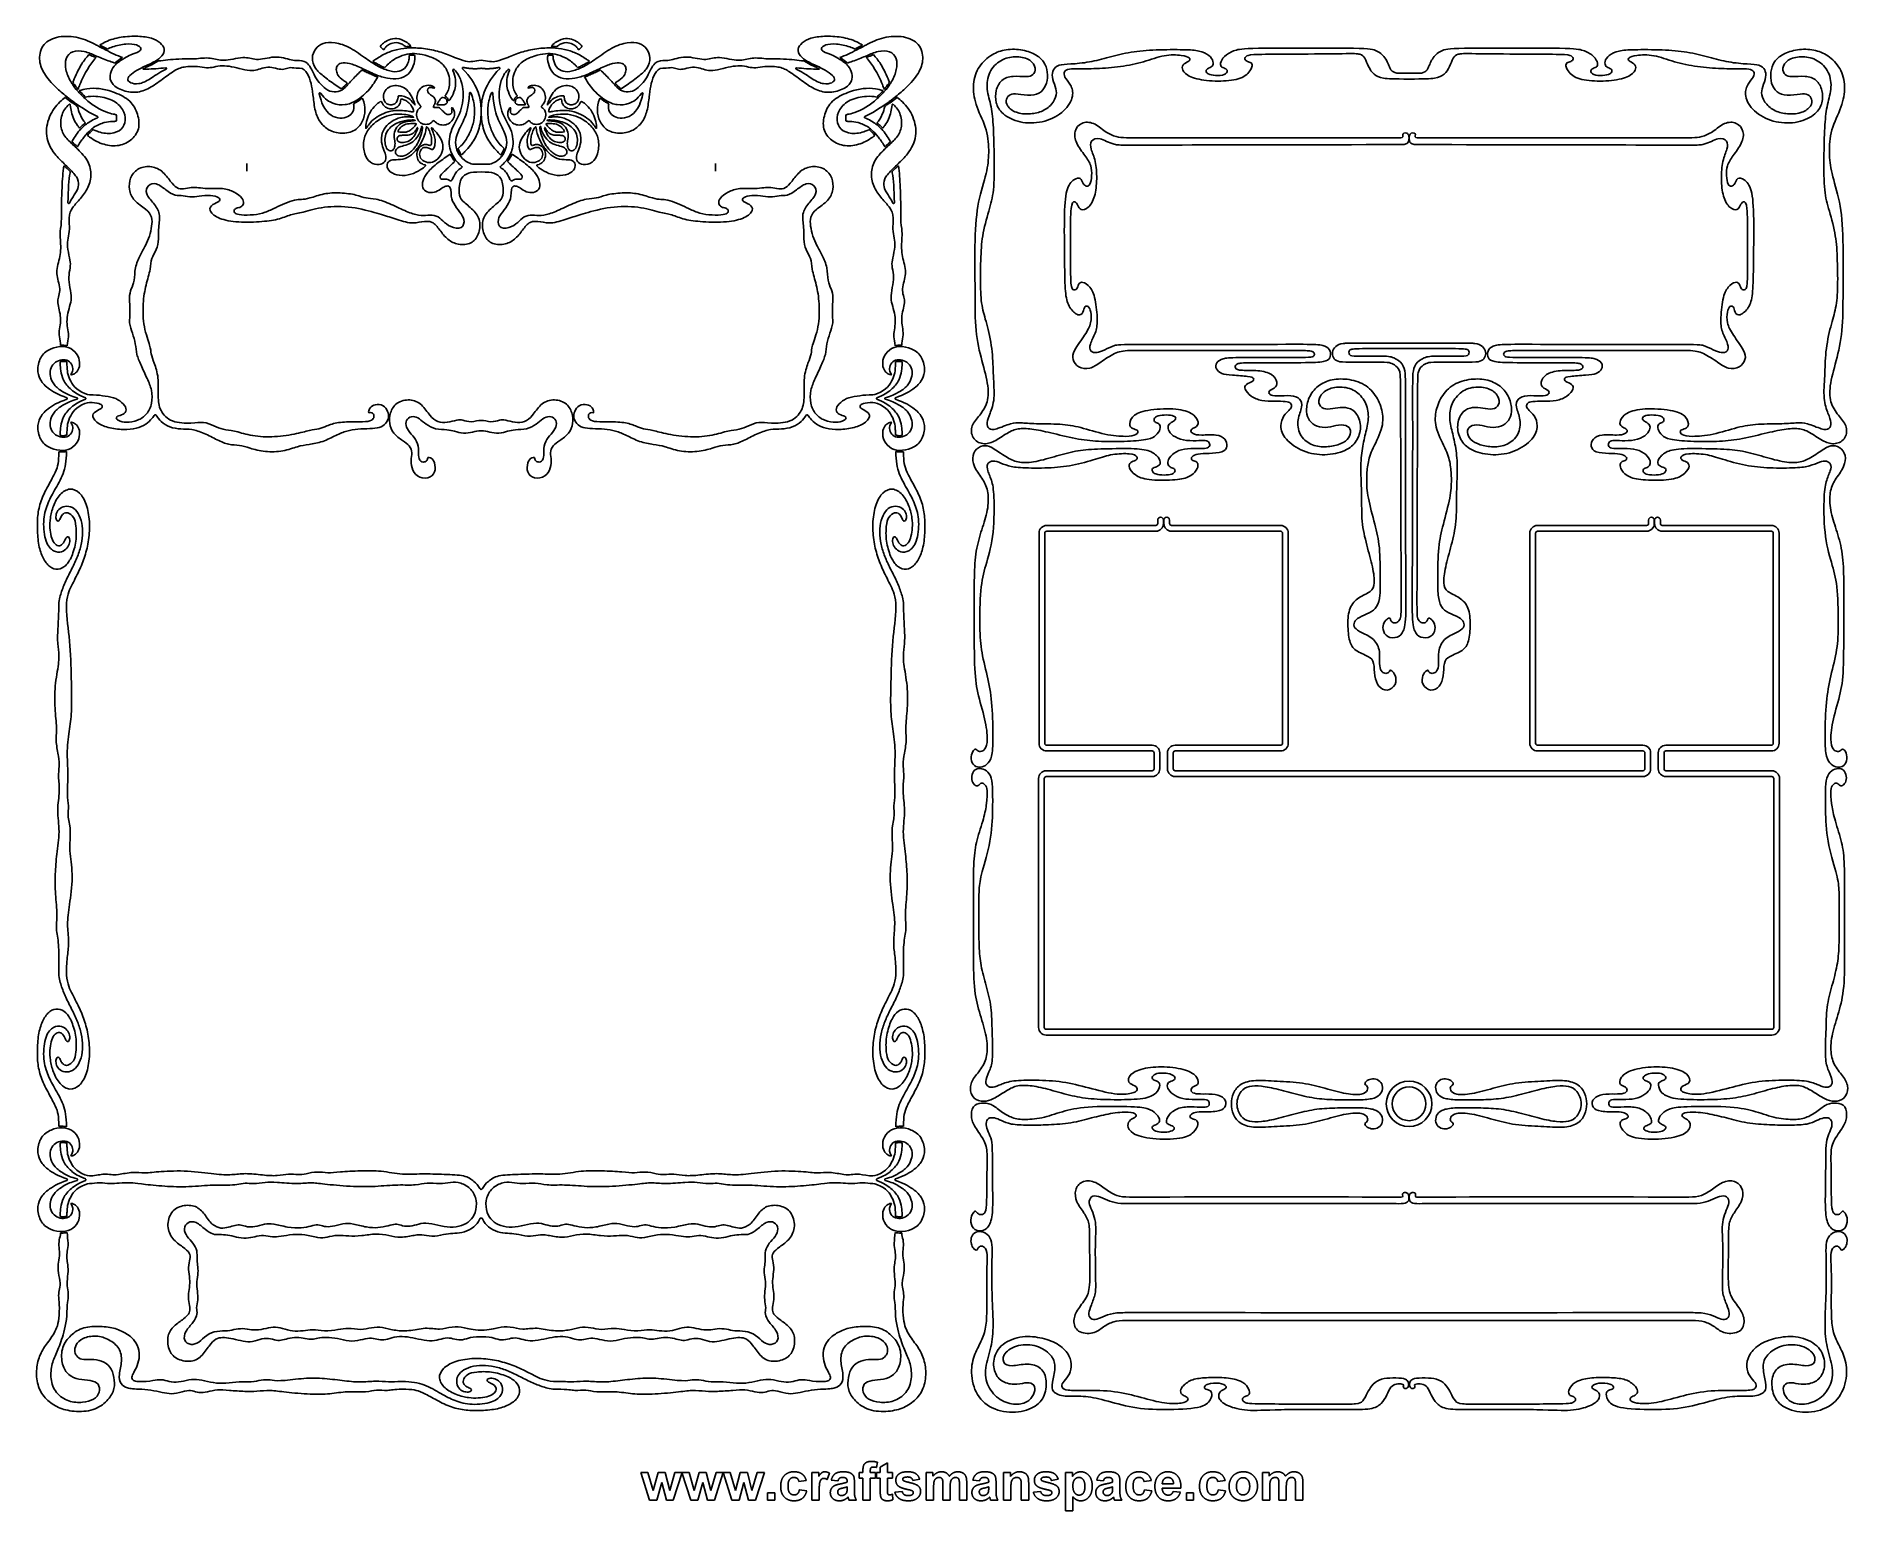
# Model space of a CAD drawing. Header units: millimetres. Extents: x -119 to 118, y -103 to 89.
import ezdxf

# ---------------------------------------------------------------- set-up
doc = ezdxf.new("R2010")
doc.units = ezdxf.units.MM
doc.header["$MEASUREMENT"] = 0
doc.layers.add('Layer 03', color=5, linetype='Continuous')

msp = doc.modelspace()

# ---------------------------------------------------------------- linework, layer by layer
at = {"layer": 'Layer 03'}
for p, q in [((-112.02, 86.72), (-111.94, 86.68)), ((-108.63, 85.62), (-108.54, 85.7)), ((-103.32, 85.67), (-102.95, 85.89)), ((-18.3, 85.67), (-18.67, 85.89)), ((-12.99, 85.62), (-13.08, 85.7)), ((-9.6, 86.72), (-9.68, 86.68)), ((-114.02, 82.97), (-114.11, 83.1)), ((-7.6, 82.97), (-7.51, 83.1)), ((-115.12, 81.11), (-114.2, 80.43)), ((-112.46, 81.18), (-112.56, 81.27)), ((-9.16, 81.18), (-9.06, 81.27)), ((-6.5, 81.11), (-7.41, 80.43)), ((-113.67, 80.05), (-113.5, 79.93)), ((-7.95, 80.05), (-8.11, 79.93)), ((-111.5, 76.88), (-111.44, 76.93)), ((-10.12, 76.88), (-10.18, 76.93)), ((-114.24, 75.35), (-114.2, 75.31)), ((-7.38, 75.35), (-7.42, 75.31)), ((-91.39, 71.5), (-91.39, 72.5)), ((-30.22, 71.5), (-30.22, 72.5)), ((-115.78, 46.62), (-115.78, 46.39)), ((-114.89, 46.39), (-114.9, 46.59)), ((-6.72, 46.59), (-6.72, 46.39)), ((-5.84, 46.39), (-5.84, 46.62)), ((-115.78, 37.25), (-115.78, 37.03)), ((-114.9, 37.06), (-114.89, 37.25)), ((-6.72, 37.25), (-6.72, 37.06)), ((-5.84, 37.03), (-5.84, 37.25)), ((-114.96, 34.9), (-114.96, 34.92)), ((-6.66, 34.92), (-6.66, 34.9)), ((12.03, -3.19), (12.03, 24.25)), ((12.78, -3.19), (12.78, 24.25)), ((13.03, 25.25), (27.28, 25.25)), ((13.03, 24.5), (27.28, 24.5)), ((27.53, 25.5), (27.53, 25.95)), ((28.28, 25.5), (28.28, 25.95)), ((28.33, 25.5), (28.33, 25.95)), ((29.08, 25.5), (29.08, 25.95)), ((43.58, 25.25), (29.33, 25.25)), ((43.58, 24.5), (29.33, 24.5)), ((43.83, -3.19), (43.83, 24.25)), ((44.58, -3.19), (44.58, 24.25)), ((76.11, -3.19), (76.11, 24.25)), ((76.86, -3.19), (76.86, 24.25)), ((77.11, 25.25), (91.37, 25.25)), ((77.11, 24.5), (91.37, 24.5)), ((91.62, 25.5), (91.62, 25.95)), ((92.37, 25.5), (92.37, 25.95)), ((92.41, 25.5), (92.41, 25.95)), ((93.16, 25.5), (93.16, 25.95)), ((107.66, 25.25), (93.41, 25.25)), ((107.66, 24.5), (93.41, 24.5)), ((107.91, -3.19), (107.91, 24.25)), ((108.66, -3.19), (108.66, 24.25)), ((26.8, -3.44), (13.03, -3.44)), ((26.8, -4.19), (13.03, -4.19)), ((27.05, -6.53), (27.05, -4.44)), ((27.8, -6.53), (27.8, -4.44)), ((28.8, -6.53), (28.8, -4.44)), ((29.55, -6.53), (29.55, -4.44)), ((29.8, -3.44), (43.58, -3.44)), ((29.8, -4.19), (43.58, -4.19)), ((90.89, -3.44), (77.11, -3.44)), ((90.89, -4.19), (77.11, -4.19)), ((91.14, -6.53), (91.14, -4.44)), ((91.89, -6.53), (91.89, -4.44)), ((92.89, -6.53), (92.89, -4.44)), ((93.64, -6.53), (93.64, -4.44)), ((93.89, -3.44), (107.66, -3.44)), ((93.89, -4.19), (107.66, -4.19)), ((12.97, -6.78), (26.8, -6.78)), ((60.35, -6.78), (29.8, -6.78)), ((60.35, -6.78), (90.89, -6.78)), ((107.72, -6.78), (93.89, -6.78)), ((11.97, -40.28), (11.97, -7.78)), ((12.72, -40.28), (12.72, -7.78)), ((12.97, -7.53), (26.8, -7.53)), ((60.35, -7.53), (29.8, -7.53)), ((60.35, -7.53), (90.89, -7.53)), ((107.72, -7.53), (93.89, -7.53)), ((107.97, -40.28), (107.97, -7.78)), ((108.72, -40.28), (108.72, -7.78)), ((60.35, -40.53), (12.97, -40.53)), ((60.35, -41.28), (12.97, -41.28)), ((60.35, -40.53), (107.72, -40.53)), ((60.35, -41.28), (107.72, -41.28)), ((-114.96, -53.26), (-114.96, -53.24)), ((-6.66, -53.24), (-6.66, -53.26)), ((-115.78, -55.6), (-115.78, -55.37)), ((-114.9, -55.4), (-114.89, -55.6)), ((-6.72, -55.6), (-6.72, -55.4)), ((-5.84, -55.37), (-5.84, -55.6)), ((-115.78, -64.96), (-115.78, -64.73)), ((-114.89, -64.73), (-114.9, -64.93)), ((-6.72, -64.93), (-6.72, -64.73)), ((-5.84, -64.73), (-5.84, -64.96)), ((-38.82, -102), (-39.97, -98.39)), ((-39.97, -98.39), (-39.03, -98.39)), ((-39.03, -98.39), (-38.35, -100.76)), ((-38.35, -100.76), (-37.71, -98.39)), ((-37.71, -98.39), (-36.78, -98.39)), ((-36.78, -98.39), (-36.19, -100.76)), ((-36.19, -100.76), (-35.5, -98.39)), ((-34.57, -98.39), (-35.72, -102)), ((-35.5, -98.39), (-34.57, -98.39)), ((-33.45, -102), (-34.6, -98.39)), ((-34.6, -98.39), (-33.66, -98.39)), ((-33.66, -98.39), (-32.98, -100.76)), ((-32.98, -100.76), (-32.34, -98.39)), ((-32.34, -98.39), (-31.41, -98.39)), ((-31.41, -98.39), (-30.82, -100.76)), ((-30.82, -100.76), (-30.13, -98.39)), ((-29.2, -98.39), (-30.35, -102)), ((-30.13, -98.39), (-29.2, -98.39)), ((-28.07, -102), (-29.23, -98.39)), ((-29.23, -98.39), (-28.29, -98.39)), ((-28.29, -98.39), (-27.61, -100.76)), ((-27.61, -100.76), (-26.97, -98.39)), ((-26.97, -98.39), (-26.04, -98.39)), ((-26.04, -98.39), (-25.45, -100.76)), ((-25.45, -100.76), (-24.76, -98.39)), ((-23.83, -98.39), (-24.98, -102)), ((-24.76, -98.39), (-23.83, -98.39)), ((-17.62, -102), (-17.62, -98.39)), ((-17.62, -98.39), (-16.73, -98.39)), ((-16.73, -98.39), (-16.73, -98.9)), ((-15.34, -98.48), (-15.63, -99.32)), ((-11.45, -98.39), (-10.96, -98.39)), ((-11.45, -99.13), (-11.45, -98.39)), ((-10.96, -99.13), (-11.45, -99.13)), ((-10.96, -98.39), (-10.96, -98.12)), ((-10.96, -102), (-10.96, -99.13)), ((-10, -98.14), (-10, -98.39)), ((-10, -98.39), (-9.32, -98.39)), ((-9.32, -99.13), (-10, -99.13)), ((-10, -99.13), (-10, -102)), ((-9.32, -98.39), (-9.32, -99.13)), ((-9.07, -97.06), (-9.18, -97.73)), ((-9.17, -99.13), (-9.17, -98.39)), ((-9.17, -98.39), (-8.7, -98.39)), ((-8.7, -99.13), (-9.17, -99.13)), ((-8.7, -97.71), (-7.75, -97.15)), ((-8.7, -98.39), (-8.7, -97.71)), ((-8.7, -100.72), (-8.7, -99.13)), ((-7.75, -97.15), (-7.75, -98.39)), ((-7.75, -98.39), (-7.1, -98.39)), ((-7.1, -99.13), (-7.75, -99.13)), ((-7.75, -99.13), (-7.75, -100.62)), ((-7.1, -98.39), (-7.1, -99.13)), ((-3.55, -99.28), (-4.44, -99.44)), ((-2.69, -98.39), (-1.82, -98.39)), ((-2.69, -102), (-2.69, -98.39)), ((-1.82, -98.39), (-1.82, -98.88)), ((7.41, -102), (7.41, -98.39)), ((7.41, -98.39), (8.3, -98.39)), ((8.3, -98.39), (8.3, -98.92)), ((14.54, -99.28), (13.64, -99.44)), ((15.49, -98.39), (16.39, -98.39)), ((15.49, -103.39), (15.49, -98.39)), ((16.39, -98.39), (16.39, -98.92)), ((41.2, -98.39), (42.07, -98.39)), ((41.2, -102), (41.2, -98.39)), ((42.07, -98.39), (42.07, -98.88)), ((-37.24, -99.68), (-37.87, -102)), ((-36.63, -102), (-37.24, -99.68)), ((-31.87, -99.68), (-32.5, -102)), ((-31.26, -102), (-31.87, -99.68)), ((-26.5, -99.68), (-27.13, -102)), ((-25.89, -102), (-26.5, -99.68)), ((-23.43, -102), (-23.43, -101.04)), ((-23.43, -101.04), (-22.47, -101.04)), ((-22.47, -101.04), (-22.47, -102)), ((-18.36, -99.44), (-19.32, -99.59)), ((-19.26, -100.64), (-18.3, -100.77)), ((-16.67, -100.88), (-16.67, -102)), ((-14.23, -99.5), (-15.09, -99.38)), ((-13.02, -99.65), (-13.02, -99.56)), ((-13.02, -100.46), (-13.02, -100.27)), ((-12.07, -99.69), (-12.07, -100.81)), ((-7.11, -101.23), (-7.04, -101.95)), ((-6.79, -100.98), (-5.83, -100.86)), ((-1.73, -100.24), (-1.73, -102)), ((-0.52, -102), (-0.52, -100.02)), ((0.43, -100.26), (0.43, -102)), ((1.64, -102), (1.64, -99.93)), ((2.59, -99.68), (2.59, -102)), ((4.26, -99.5), (3.4, -99.38)), ((5.46, -99.65), (5.46, -99.56)), ((5.46, -100.46), (5.46, -100.27)), ((6.42, -99.69), (6.42, -100.81)), ((8.36, -100.36), (8.36, -102)), ((9.72, -102), (9.72, -100.16)), ((10.68, -99.75), (10.68, -102)), ((11.3, -100.98), (12.25, -100.86)), ((16.45, -101.57), (16.45, -103.39)), ((20.43, -99.5), (19.57, -99.38)), ((21.64, -99.65), (21.64, -99.56)), ((21.64, -100.46), (21.64, -100.27)), ((22.59, -99.69), (22.59, -100.81)), ((26.7, -99.44), (25.74, -99.59)), ((25.8, -100.64), (26.76, -100.77)), ((30.56, -100.46), (28.12, -100.46)), ((28.13, -99.87), (29.6, -99.87)), ((29.54, -100.86), (30.49, -100.98)), ((31.27, -102), (31.27, -101.04)), ((31.27, -101.04), (32.22, -101.04)), ((32.22, -101.04), (32.22, -102)), ((36.33, -99.44), (35.37, -99.59)), ((35.43, -100.64), (36.39, -100.77)), ((42.16, -100.24), (42.16, -102)), ((43.36, -102), (43.36, -100.02)), ((44.32, -100.26), (44.32, -102)), ((45.52, -102), (45.52, -99.93)), ((46.48, -99.68), (46.48, -102)), ((-37.87, -102), (-38.82, -102)), ((-35.72, -102), (-36.63, -102)), ((-32.5, -102), (-33.45, -102)), ((-30.35, -102), (-31.26, -102)), ((-27.13, -102), (-28.07, -102)), ((-24.98, -102), (-25.89, -102)), ((-22.47, -102), (-23.43, -102)), ((-16.67, -102), (-17.62, -102)), ((-11.82, -102), (-12.78, -102)), ((-10, -102), (-10.96, -102)), ((-1.73, -102), (-2.69, -102)), ((0.43, -102), (-0.52, -102)), ((2.59, -102), (1.64, -102)), ((6.67, -102), (5.71, -102)), ((8.36, -102), (7.41, -102)), ((10.68, -102), (9.72, -102)), ((16.45, -103.39), (15.49, -103.39)), ((22.84, -102), (21.88, -102)), ((32.22, -102), (31.27, -102)), ((42.16, -102), (41.2, -102)), ((44.32, -102), (43.36, -102)), ((46.48, -102), (45.52, -102))]:
    msp.add_line(p, q, dxfattribs=at)
for points in [[(-109.63, 87.45), (-109.75, 87.51), (-110.59, 87.95)], [(-11.99, 87.45), (-11.87, 87.51), (-11.03, 87.95)], [(-114.74, 71.71), (-114.58, 71.54), (-114.47, 71.44)], [(-6.87, 71.71), (-7.04, 71.54), (-7.14, 71.44)]]:
    msp.add_lwpolyline(points, dxfattribs=at)
for radius in [2.97, 2.97, 2.2, 2.2]:
    msp.add_circle((60.35, -50.26), radius, dxfattribs=at)
for centre, radius, start, end in [((-121.7, 62.15), 26.4, 66.6393, 68.2985), ((-104.79, 81.27), 5.8, 121.9025, 130.2273), ((-16.83, 81.27), 5.8, 49.7727, 58.0975), ((0.08, 62.15), 26.4, 111.7015, 113.3607), ((-106.78, 87.86), 8.74, 214.0365, 220.5522), ((-101.99, 84.91), 0.1, 297.0001, 97.3705), ((-64.41, 84.7), 0.1, 47.071, 203.2766), ((-63.16, 84.95), 0.1, 78.2656, 225.2562), ((-58.46, 84.95), 0.1, 314.7438, 101.7344), ((-57.21, 84.7), 0.1, 336.7234, 132.929), ((-19.63, 84.91), 0.1, 82.6295, 242.9999), ((-14.84, 87.86), 8.74, 319.4478, 325.9635), ((-88.93, 114.81), 42.67, 233.6835, 233.7415), ((-111.21, 75.35), 6.98, 109.0023, 109.0705), ((-105.07, 89.28), 11.16, 221.0343, 221.0781), ((-104.63, 89.66), 11.54, 222.3881, 226.5977), ((-81.85, 81.62), 0.1, 36.9362, 192.7968), ((-62.25, 81.68), 0.1, 22.1827, 177.2325), ((-59.37, 81.68), 0.1, 2.7675, 157.8173), ((-39.77, 81.62), 0.1, 347.2032, 143.0638), ((-16.98, 89.66), 11.54, 313.4023, 317.6119), ((-10.41, 75.35), 6.98, 70.9295, 70.9977), ((-16.55, 89.28), 11.16, 318.9219, 318.9657), ((-32.68, 114.81), 42.67, 306.2585, 306.3165), ((-114.56, 80.14), 0.1, 5.9218, 130.2226), ((-94.7, 106.89), 32.86, 233.6802, 234.7486), ((-110.94, 78.54), 0.1, 290.0475, 65.503), ((-10.67, 78.54), 0.1, 114.497, 249.9525), ((-26.91, 106.89), 32.86, 305.2514, 306.3198), ((-7.06, 80.14), 0.1, 49.7774, 174.0782), ((-107.79, 72.36), 5.85, 129.3547, 139.3672), ((-13.83, 72.36), 5.85, 40.6328, 50.6453), ((-3.62, 192.27), 160.96, 226.6068, 226.9363), ((-118, 192.27), 160.96, 313.0637, 313.3932), ((-114.66, 67.37), 0.1, 179.721, 333.5952), ((-6.96, 67.37), 0.1, 206.4048, 0.279), ((-114.93, 41.82), 0.1, 288.1671, 71.8329), ((-113.6, 41.82), 0.1, 286.2027, 73.7973), ((-112.53, 41.82), 0.1, 292.4925, 67.5075), ((-9.09, 41.82), 0.1, 112.4925, 247.5075), ((-8.02, 41.82), 0.1, 106.2027, 253.7973), ((-6.69, 41.82), 0.1, 108.1671, 251.8329), ((27.9, 25.95), 0.375, 0, 180), ((28.7, 25.95), 0.375, 0, 180), ((91.99, 25.95), 0.375, 0, 180), ((92.79, 25.95), 0.375, 0, 180), ((13.03, 24.25), 1, 90, 180), ((13.03, 24.25), 0.25, 90, 180), ((27.28, 25.5), 1, 270, 0), ((27.28, 25.5), 0.25, 270, 360), ((29.33, 25.5), 1, 180, 270), ((29.33, 25.5), 0.25, 180, 270), ((43.58, 24.25), 1, 360, 90), ((43.58, 24.25), 0.25, 360, 90), ((77.11, 24.25), 1, 90, 180), ((77.11, 24.25), 0.25, 90, 180), ((91.37, 25.5), 0.25, 270, 360), ((91.37, 25.5), 1, 270, 0), ((93.41, 25.5), 1, 180, 270), ((93.41, 25.5), 0.25, 180, 270), ((107.66, 24.25), 1, 360, 90), ((107.66, 24.25), 0.25, 0, 90), ((13.03, -3.19), 1, 180, 270), ((13.03, -3.19), 0.25, 180, 270), ((26.8, -4.44), 1, 360, 90), ((26.8, -4.44), 0.25, 360, 90), ((29.8, -4.44), 1, 90, 180), ((29.8, -4.44), 0.25, 90, 180), ((43.58, -3.19), 0.25, 270, 0), ((43.58, -3.19), 1, 270, 360), ((77.11, -3.19), 1, 180, 270), ((77.11, -3.19), 0.25, 180, 270), ((90.89, -4.44), 1, 0, 90), ((90.89, -4.44), 0.25, 360, 90), ((93.89, -4.44), 1, 90, 180), ((93.89, -4.44), 0.25, 90, 180), ((107.66, -3.19), 1, 270, 360), ((107.66, -3.19), 0.25, 270, 360), ((12.97, -7.78), 1, 90, 180), ((26.8, -6.53), 1, 270, 360), ((26.8, -6.53), 0.25, 270, 0), ((29.8, -6.53), 1, 180, 270), ((29.8, -6.53), 0.25, 180, 270), ((90.89, -6.53), 0.25, 270, 360), ((90.89, -6.53), 1, 270, 360), ((93.89, -6.53), 1, 180, 270), ((93.89, -6.53), 0.25, 180, 270), ((107.72, -7.78), 1, 360, 90), ((12.97, -7.78), 0.25, 90, 180), ((107.72, -7.78), 0.25, 360, 90), ((12.97, -40.28), 1, 180, 270), ((12.97, -40.28), 0.25, 180, 270), ((107.72, -40.28), 1, 270, 0), ((107.72, -40.28), 0.25, 270, 360), ((-114.93, -60.17), 0.1, 288.1671, 71.8329), ((-113.6, -60.17), 0.1, 286.2027, 73.7973), ((-112.53, -60.17), 0.1, 292.4925, 67.5075), ((-60.81, -61.23), 0.2, 205.2482, 334.7518), ((-9.09, -60.17), 0.1, 112.4925, 247.5075), ((-8.02, -60.17), 0.1, 106.2027, 253.7973), ((-6.69, -60.17), 0.1, 108.1671, 251.8329), ((-60.81, -65.37), 0.2, 22.0338, 157.9662)]:
    msp.add_arc(centre, radius, start, end, dxfattribs=at)
for points, knots in [([(-110.77, 87.82), (-110.86, 87.87), (-111.73, 88.32), (-113.3, 89.06), (-116.05, 89.22), (-118.14, 88.21), (-118.66, 86.11), (-118.01, 84.27), (-116.54, 82.59), (-115.45, 81.65), (-114.94, 81.24)], [-7.011324, -7.011324, -7.011324, -7.011324, -6.700677, -4.05066, -1.400642, 1.249375, 3.899392, 6.549409, 9.199426, 10.935427, 10.935427, 10.935427, 10.935427]), ([(-110.59, 87.95), (-110.35, 88.11), (-109.52, 88.6), (-107.87, 89.05), (-105.55, 89.18), (-103.76, 88.91), (-102.65, 88.29), (-102.05, 87.42), (-102.32, 86.6), (-103.04, 86.07), (-103.42, 85.84)], [107.433226, 107.433226, 107.433226, 107.433226, 108.234319, 110.11659, 111.998861, 113.881133, 115.763404, 117.645676, 119.527947, 121.030441, 121.030441, 121.030441, 121.030441]), ([(-107.38, 86.25), (-107.11, 86.41), (-106.42, 86.77), (-105.36, 87.11), (-105.11, 87.49), (-105.64, 88.06), (-107.18, 88.17), (-108.6, 87.88), (-109.4, 87.56), (-109.63, 87.45)], [96.043494, 96.043494, 96.043494, 96.043494, 97.199269, 98.89559, 100.59191, 102.288231, 103.984552, 105.680872, 106.34797, 106.34797, 106.34797, 106.34797]), ([(-79.09, 82.27), (-79.33, 82.43), (-80.12, 82.93), (-81.55, 84.01), (-82.51, 84.85), (-83.03, 86.31), (-82.46, 87.57), (-81.56, 88.23), (-79.97, 88.4), (-77.9, 87.72), (-75.69, 86.07), (-74.25, 85.14), (-72.67, 84.48), (-71.45, 84.45), (-70.58, 85.05), (-70.26, 85.82), (-70.19, 86.41), (-70.19, 86.61)], [3.311669, 3.311669, 3.311669, 3.311669, 3.965094, 5.279743, 6.594391, 7.90904, 9.223689, 10.538338, 11.852987, 13.167636, 14.482285, 15.796933, 17.111582, 18.426231, 19.74088, 21.055529, 21.731612, 21.731612, 21.731612, 21.731612]), ([(-60.81, 85.98), (-61.18, 85.98), (-61.99, 85.77), (-62.73, 85.79), (-64.24, 86.31), (-65.99, 87.06), (-68.04, 87.56), (-70.19, 87.63), (-71.66, 87.45), (-73.22, 86.96), (-74.24, 86.33), (-74.83, 85.94), (-74.96, 85.85)], [570.321867, 570.321867, 570.321867, 570.321867, 571.891188, 573.460509, 575.02983, 576.599151, 578.168472, 579.737792, 581.307113, 582.876434, 584.445755, 584.878098, 584.878098, 584.878098, 584.878098]), ([(-70.7, 87.75), (-70.82, 87.88), (-71.31, 88.24), (-72.2, 88.37), (-72.98, 87.97), (-73.36, 87.63), (-73.49, 87.35), (-73.65, 87.4), (-73.84, 87.63), (-73.99, 87.73), (-73.92, 87.92), (-73.51, 88.32), (-72.63, 88.82), (-71.54, 88.87), (-70.54, 88.39), (-70.09, 87.98), (-69.95, 87.79)], [47.602391, 47.602391, 47.602391, 47.602391, 48.167057, 49.481706, 50.796355, 52.111004, 53.425653, 54.740302, 56.05495, 57.369599, 58.684248, 59.998897, 61.313546, 62.628195, 63.942843, 64.782714, 64.782714, 64.782714, 64.782714]), ([(-69.95, 87.79), (-69.96, 87.79), (-70.21, 87.79), (-70.46, 87.77), (-70.7, 87.75)], [46.85258, 46.85258, 46.85258, 46.85258, 46.9017664, 47.6023913, 47.6023913, 47.6023913, 47.6023913]), ([(-46.66, 85.85), (-46.79, 85.94), (-47.37, 86.33), (-48.4, 86.96), (-49.95, 87.45), (-51.42, 87.63), (-53.57, 87.56), (-55.63, 87.06), (-57.38, 86.31), (-58.89, 85.79), (-59.63, 85.77), (-60.44, 85.98), (-60.81, 85.98)], [555.765636, 555.765636, 555.765636, 555.765636, 556.197978, 557.767299, 559.33662, 560.905941, 562.475262, 564.044583, 565.613904, 567.183225, 568.752546, 570.321867, 570.321867, 570.321867, 570.321867]), ([(-50.92, 87.75), (-50.79, 87.88), (-50.31, 88.24), (-49.42, 88.37), (-48.64, 87.97), (-48.26, 87.63), (-48.13, 87.35), (-47.97, 87.4), (-47.78, 87.63), (-47.63, 87.73), (-47.7, 87.92), (-48.11, 88.32), (-48.99, 88.82), (-50.07, 88.87), (-51.07, 88.39), (-51.53, 87.98), (-51.67, 87.79)], [29.672257, 29.672257, 29.672257, 29.672257, 30.236923, 31.551572, 32.866221, 34.18087, 35.495519, 36.810168, 38.124816, 39.439465, 40.754114, 42.068763, 43.383412, 44.698061, 46.01271, 46.85258, 46.85258, 46.85258, 46.85258]), ([(-51.67, 87.79), (-51.65, 87.79), (-51.41, 87.79), (-51.16, 87.77), (-50.92, 87.75)], [46.85258, 46.85258, 46.85258, 46.85258, 46.9017664, 47.6023913, 47.6023913, 47.6023913, 47.6023913]), ([(-42.53, 82.27), (-42.29, 82.43), (-41.5, 82.93), (-40.07, 84.01), (-39.11, 84.85), (-38.59, 86.31), (-39.16, 87.57), (-40.05, 88.23), (-41.65, 88.4), (-43.71, 87.72), (-45.93, 86.07), (-47.37, 85.14), (-48.95, 84.48), (-50.17, 84.45), (-51.03, 85.05), (-51.35, 85.82), (-51.43, 86.41), (-51.43, 86.61)], [3.311669, 3.311669, 3.311669, 3.311669, 3.965094, 5.279743, 6.594391, 7.90904, 9.223689, 10.538338, 11.852987, 13.167636, 14.482285, 15.796933, 17.111582, 18.426231, 19.74088, 21.055529, 21.731612, 21.731612, 21.731612, 21.731612]), ([(-11.03, 87.95), (-11.27, 88.11), (-12.09, 88.6), (-13.75, 89.05), (-16.06, 89.18), (-17.86, 88.91), (-18.97, 88.29), (-19.57, 87.42), (-19.3, 86.6), (-18.58, 86.07), (-18.2, 85.84)], [107.433226, 107.433226, 107.433226, 107.433226, 108.234319, 110.11659, 111.998861, 113.881133, 115.763404, 117.645676, 119.527947, 121.030441, 121.030441, 121.030441, 121.030441]), ([(-14.24, 86.25), (-14.51, 86.41), (-15.19, 86.77), (-16.26, 87.11), (-16.5, 87.49), (-15.98, 88.06), (-14.44, 88.17), (-13.02, 87.88), (-12.22, 87.56), (-11.99, 87.45)], [96.043494, 96.043494, 96.043494, 96.043494, 97.199269, 98.89559, 100.59191, 102.288231, 103.984552, 105.680872, 106.34797, 106.34797, 106.34797, 106.34797]), ([(-10.85, 87.82), (-10.76, 87.87), (-9.89, 88.32), (-8.32, 89.06), (-5.57, 89.22), (-3.48, 88.21), (-2.96, 86.11), (-3.6, 84.27), (-5.07, 82.59), (-6.17, 81.65), (-6.68, 81.24)], [41.220294, 41.220294, 41.220294, 41.220294, 41.530942, 44.180959, 46.830976, 49.480993, 52.13101, 54.781028, 57.431045, 59.167046, 59.167046, 59.167046, 59.167046]), ([(-114.19, 82.86), (-114.26, 82.97), (-114.66, 83.6), (-115.12, 84.77), (-115.14, 86.25), (-114.26, 87.28), (-112.84, 87.21), (-112.12, 86.97), (-111.86, 86.87)], [-23.045943, -23.045943, -23.045943, -23.045943, -22.656991, -20.952016, -19.247041, -17.542066, -15.837091, -14.934376, -14.934376, -14.934376, -14.934376]), ([(-114.11, 83.1), (-114.09, 83.16), (-113.81, 83.92), (-113.14, 85.37), (-112.35, 86.36), (-112.02, 86.72)], [33.962052, 33.962052, 33.962052, 33.962052, 34.129177, 36.011448, 37.268255, 37.268255, 37.268255, 37.268255]), ([(-111.09, 86.33), (-111.47, 85.92), (-112.32, 84.75), (-113.06, 83.25), (-113.36, 82.39), (-113.42, 82.18)], [38.285132, 38.285132, 38.285132, 38.285132, 39.507594, 41.203915, 41.758734, 41.758734, 41.758734, 41.758734]), ([(-111.86, 86.87), (-111.64, 86.78), (-111.34, 86.66), (-111.02, 86.52), (-110.95, 86.49)], [-14.934376, -14.934376, -14.934376, -14.934376, -14.132116, -13.916938, -13.916938, -13.916938, -13.916938]), ([(-110.95, 86.49), (-110.46, 86.29), (-109.72, 85.99), (-108.85, 85.69), (-108.63, 85.62)], [-13.916938, -13.916938, -13.916938, -13.916938, -12.42714, -11.923392, -11.923392, -11.923392, -11.923392]), ([(-107.63, 86.34), (-108, 86.46), (-108.7, 86.75), (-109.47, 87.14), (-109.84, 87.34)], [-10.72201, -10.72201, -10.72201, -10.72201, -9.350694, -8.063961, -8.063961, -8.063961, -8.063961]), ([(-98.21, 85.18), (-99.17, 85.18), (-100.17, 85.05), (-101.33, 84.34), (-103.1, 82.98), (-104.72, 81.96), (-106.57, 81.64), (-108.53, 82.36), (-109.28, 83.29), (-109.29, 84.22), (-108.92, 85.06), (-108.52, 85.45), (-108.41, 85.55)], [78.539742, 78.539742, 78.539742, 78.539742, 80.236062, 81.932383, 83.628704, 85.325024, 87.021345, 88.717666, 90.413986, 92.110307, 93.806628, 94.441213, 94.441213, 94.441213, 94.441213]), ([(-108.41, 85.55), (-108.21, 85.72), (-107.87, 85.96), (-107.51, 86.18), (-107.38, 86.25)], [94.441213, 94.441213, 94.441213, 94.441213, 95.502948, 96.043494, 96.043494, 96.043494, 96.043494]), ([(-103.42, 85.84), (-103.52, 85.79), (-104.11, 85.46), (-104.85, 85.15), (-105.36, 84.89), (-105.39, 84.87)], [121.030441, 121.030441, 121.030441, 121.030441, 121.410218, 123.29249, 123.399589, 123.399589, 123.399589, 123.399589]), ([(-105, 84.84), (-104.95, 84.87), (-104.76, 84.96), (-104.3, 85.17), (-103.79, 85.41), (-103.42, 85.61), (-103.32, 85.67)], [136.253946, 136.253946, 136.253946, 136.253946, 136.429961, 136.873299, 137.77418, 138.125275, 138.125275, 138.125275, 138.125275]), ([(-102.95, 85.89), (-102.55, 85.93), (-101.32, 86.09), (-99.92, 86.18), (-98.21, 86.18)], [138.55569, 138.55569, 138.55569, 138.55569, 139.884017, 142.534034, 142.534034, 142.534034, 142.534034]), ([(-84.53, 85.94), (-83.6, 85.94), (-82.88, 84.71), (-82.37, 83.51), (-81.57, 82.6), (-80.59, 81.85), (-79.42, 81.78), (-78.58, 82.35), (-77.78, 83.33), (-76.79, 84.32), (-76.37, 84.71)], [156.433377, 156.433377, 156.433377, 156.433377, 158.002698, 159.572019, 161.14134, 162.710661, 164.279982, 165.849302, 167.418623, 168.644326, 168.644326, 168.644326, 168.644326]), ([(-69.5, 86.65), (-69.49, 86.56), (-69.46, 86.1), (-69.58, 85.29), (-70.26, 84.08), (-71.52, 83.48), (-73.08, 83.61), (-74.52, 84.03), (-76.59, 85.05), (-78.04, 85.65), (-79.13, 85.7), (-79.72, 85.23), (-79.75, 84.61), (-79.52, 83.95), (-79.07, 83.54), (-78.47, 83.14), (-78.29, 83.02)], [22.419578, 22.419578, 22.419578, 22.419578, 22.73117, 24.045819, 25.360468, 26.675116, 27.989765, 29.304414, 30.619063, 31.933712, 33.248361, 34.563009, 35.877658, 37.192307, 38.506956, 39.008593, 39.008593, 39.008593, 39.008593]), ([(-74.96, 85.85), (-74.94, 85.84), (-74.75, 85.72), (-74.4, 85.51), (-73.9, 85.24), (-73.56, 85.09), (-73.39, 85.02)], [584.878098, 584.878098, 584.878098, 584.878098, 584.939882, 585.536922, 586.108918, 586.652085, 586.652085, 586.652085, 586.652085]), ([(-73.39, 85.02), (-73.28, 85.14), (-72.78, 85.69), (-71.85, 86.36), (-70.41, 86.84), (-69.27, 86.89), (-67.74, 86.59), (-66.09, 85.85), (-65.16, 84.62), (-64.92, 83.58), (-64.92, 82.71), (-65.14, 81.88), (-65.47, 81.42), (-65.55, 81.29), (-65.38, 81.23), (-65.2, 81.05), (-65.1, 80.77), (-65.03, 80.63), (-64.61, 81.2), (-64.11, 82.36), (-64.11, 83.75), (-64.5, 84.66)], [586.652085, 586.652085, 586.652085, 586.652085, 586.997171, 588.269887, 589.542602, 590.815318, 592.088034, 593.360749, 594.633465, 595.906181, 597.178896, 598.451612, 599.724328, 600.997043, 602.269759, 603.542475, 604.81519, 606.087906, 607.360621, 608.633337, 609.751843, 609.751843, 609.751843, 609.751843]), ([(-70.19, 86.61), (-70.11, 86.62), (-69.88, 86.65), (-69.65, 86.66), (-69.5, 86.65)], [21.7316119, 21.7316119, 21.7316119, 21.7316119, 21.9677003, 22.4195784, 22.4195784, 22.4195784, 22.4195784]), ([(-57.12, 84.66), (-57.51, 83.75), (-57.51, 82.36), (-57.01, 81.2), (-56.59, 80.63), (-56.52, 80.77), (-56.42, 81.05), (-56.24, 81.23), (-56.07, 81.29), (-56.15, 81.42), (-56.48, 81.88), (-56.7, 82.71), (-56.7, 83.58), (-56.46, 84.62), (-55.53, 85.85), (-53.88, 86.59), (-52.35, 86.89), (-51.21, 86.84), (-49.77, 86.36), (-48.84, 85.69), (-48.33, 85.14), (-48.23, 85.02)], [530.891891, 530.891891, 530.891891, 530.891891, 532.010397, 533.283112, 534.555828, 535.828544, 537.101259, 538.373975, 539.646691, 540.919406, 542.192122, 543.464838, 544.737553, 546.010269, 547.282984, 548.5557, 549.828416, 551.101131, 552.373847, 553.646563, 553.991648, 553.991648, 553.991648, 553.991648]), ([(-52.11, 86.65), (-52.12, 86.56), (-52.16, 86.1), (-52.03, 85.29), (-51.36, 84.08), (-50.1, 83.48), (-48.54, 83.61), (-47.09, 84.03), (-45.02, 85.05), (-43.58, 85.65), (-42.49, 85.7), (-41.9, 85.23), (-41.87, 84.61), (-42.09, 83.95), (-42.55, 83.54), (-43.15, 83.14), (-43.33, 83.02)], [-14.373705, -14.373705, -14.373705, -14.373705, -14.062114, -12.747465, -11.432816, -10.118167, -8.803518, -7.48887, -6.174221, -4.859572, -3.544923, -2.230274, -0.915625, 0.399024, 1.713672, 2.21531, 2.21531, 2.21531, 2.21531]), ([(-51.43, 86.61), (-51.51, 86.62), (-51.73, 86.65), (-51.96, 86.66), (-52.11, 86.65)], [21.7316119, 21.7316119, 21.7316119, 21.7316119, 21.9677003, 22.4195784, 22.4195784, 22.4195784, 22.4195784]), ([(-48.23, 85.02), (-48.06, 85.09), (-47.72, 85.24), (-47.22, 85.51), (-46.86, 85.72), (-46.68, 85.84), (-46.66, 85.85)], [553.991648, 553.991648, 553.991648, 553.991648, 554.534815, 555.106812, 555.703852, 555.765636, 555.765636, 555.765636, 555.765636]), ([(-37.09, 85.94), (-38.01, 85.94), (-38.74, 84.71), (-39.25, 83.51), (-40.05, 82.6), (-41.03, 81.85), (-42.19, 81.78), (-43.04, 82.35), (-43.84, 83.33), (-44.83, 84.32), (-45.25, 84.71)], [156.433377, 156.433377, 156.433377, 156.433377, 158.002698, 159.572019, 161.14134, 162.710661, 164.279982, 165.849302, 167.418623, 168.644326, 168.644326, 168.644326, 168.644326]), ([(-18.67, 85.89), (-19.07, 85.93), (-20.3, 86.09), (-21.7, 86.18), (-23.41, 86.18)], [138.55569, 138.55569, 138.55569, 138.55569, 139.884017, 142.534034, 142.534034, 142.534034, 142.534034]), ([(-23.41, 85.18), (-22.45, 85.18), (-21.45, 85.05), (-20.29, 84.34), (-18.52, 82.98), (-16.9, 81.96), (-15.05, 81.64), (-13.09, 82.36), (-12.34, 83.29), (-12.33, 84.22), (-12.7, 85.06), (-13.09, 85.45), (-13.21, 85.55)], [78.539742, 78.539742, 78.539742, 78.539742, 80.236062, 81.932383, 83.628704, 85.325024, 87.021345, 88.717666, 90.413986, 92.110307, 93.806628, 94.441213, 94.441213, 94.441213, 94.441213]), ([(-16.62, 84.84), (-16.67, 84.87), (-16.86, 84.96), (-17.32, 85.17), (-17.83, 85.41), (-18.2, 85.61), (-18.3, 85.67)], [136.253946, 136.253946, 136.253946, 136.253946, 136.429961, 136.873299, 137.77418, 138.125275, 138.125275, 138.125275, 138.125275]), ([(-18.2, 85.84), (-18.1, 85.79), (-17.5, 85.46), (-16.77, 85.15), (-16.25, 84.89), (-16.23, 84.87)], [121.030441, 121.030441, 121.030441, 121.030441, 121.410218, 123.29249, 123.399589, 123.399589, 123.399589, 123.399589]), ([(-13.21, 85.55), (-13.41, 85.72), (-13.74, 85.96), (-14.11, 86.18), (-14.24, 86.25)], [94.441213, 94.441213, 94.441213, 94.441213, 95.502948, 96.043494, 96.043494, 96.043494, 96.043494]), ([(-13.99, 86.34), (-13.62, 86.46), (-12.92, 86.75), (-12.15, 87.14), (-11.77, 87.34)], [37.509608, 37.509608, 37.509608, 37.509608, 38.880925, 40.167657, 40.167657, 40.167657, 40.167657]), ([(-10.67, 86.49), (-11.16, 86.29), (-11.9, 85.99), (-12.76, 85.69), (-12.99, 85.62)], [34.314681, 34.314681, 34.314681, 34.314681, 35.804478, 36.308227, 36.308227, 36.308227, 36.308227]), ([(-9.75, 86.87), (-9.98, 86.78), (-10.28, 86.66), (-10.6, 86.52), (-10.67, 86.49)], [33.297242, 33.297242, 33.297242, 33.297242, 34.099503, 34.314681, 34.314681, 34.314681, 34.314681]), ([(-10.52, 86.33), (-10.15, 85.92), (-9.3, 84.75), (-8.56, 83.25), (-8.26, 82.39), (-8.2, 82.18)], [38.285132, 38.285132, 38.285132, 38.285132, 39.507594, 41.203915, 41.758734, 41.758734, 41.758734, 41.758734]), ([(-7.43, 82.86), (-7.35, 82.97), (-6.96, 83.6), (-6.5, 84.77), (-6.48, 86.25), (-7.36, 87.28), (-8.77, 87.21), (-9.5, 86.97), (-9.75, 86.87)], [25.185675, 25.185675, 25.185675, 25.185675, 25.574627, 27.279602, 28.984577, 30.689553, 32.394528, 33.297242, 33.297242, 33.297242, 33.297242]), ([(-7.51, 83.1), (-7.53, 83.16), (-7.81, 83.92), (-8.48, 85.37), (-9.27, 86.36), (-9.6, 86.72)], [33.962052, 33.962052, 33.962052, 33.962052, 34.129177, 36.011448, 37.268255, 37.268255, 37.268255, 37.268255]), ([(-105.39, 84.87), (-105.85, 84.64), (-106.61, 84.15), (-107.08, 83.51), (-106.71, 83), (-105.52, 82.8), (-104.27, 83.38), (-102.93, 84.32), (-101.94, 84.82)], [123.399589, 123.399589, 123.399589, 123.399589, 125.174761, 127.057033, 128.939304, 130.821576, 132.703847, 134.3016, 134.3016, 134.3016, 134.3016]), ([(-102, 85.01), (-102.84, 84.9), (-103.94, 84.81), (-104.84, 84.84), (-105, 84.84)], [134.581499, 134.581499, 134.581499, 134.581499, 135.943797, 136.253946, 136.253946, 136.253946, 136.253946]), ([(-76.34, 81.04), (-76.32, 80.99), (-76.05, 80.45), (-75.92, 79.44), (-76.16, 77.99), (-77.39, 76.55), (-79.35, 76.37), (-80.89, 76.87), (-81.99, 77.98), (-82.57, 79.52), (-82.77, 81.6), (-82.98, 82.95), (-83.46, 84.35), (-84.01, 84.94), (-84.53, 84.94)], [49.904364, 49.904364, 49.904364, 49.904364, 50.017246, 51.331895, 52.646543, 53.961192, 55.275841, 56.59049, 57.905139, 59.219788, 60.534437, 61.849085, 63.163734, 64.478383, 64.478383, 64.478383, 64.478383]), ([(-74.3, 83.79), (-74.63, 83.28), (-75.28, 82.15), (-77.13, 80.59), (-78.55, 80.09), (-80.09, 80.2), (-81.16, 80.87), (-81.77, 81.68)], [170.906874, 170.906874, 170.906874, 170.906874, 172.082213, 173.354929, 174.627645, 175.90036, 177.010046, 177.010046, 177.010046, 177.010046]), ([(-78.29, 83.02), (-78.32, 82.98), (-78.41, 82.88), (-78.56, 82.73), (-78.72, 82.56), (-78.88, 82.42), (-79, 82.33), (-79.07, 82.28), (-79.09, 82.27)], [2.21531, 2.21531, 2.21531, 2.21531, 2.36532, 2.625334, 2.843102, 3.05953, 3.260449, 3.311669, 3.311669, 3.311669, 3.311669]), ([(-76.37, 84.71), (-76.2, 84.63), (-75.84, 84.46), (-75.31, 84.21), (-74.79, 83.98), (-74.45, 83.85), (-74.3, 83.79)], [168.644326, 168.644326, 168.644326, 168.644326, 169.205103, 169.825942, 170.423336, 170.906874, 170.906874, 170.906874, 170.906874]), ([(-64.34, 84.78), (-63.84, 84.31), (-63.31, 83.13), (-63.12, 81.9), (-63.2, 80.36), (-63.59, 78.98), (-64.37, 77.56), (-64.91, 76.39), (-65.04, 74.98), (-64.78, 74.01), (-64.33, 73.13), (-63.63, 72.33), (-63.26, 72.11), (-63.31, 71.97), (-63.71, 71.74), (-64.11, 71.34), (-64.49, 70.62), (-64.67, 70.2), (-64.83, 70.21), (-65.15, 70.47), (-65.49, 70.49), (-65.88, 70.41), (-66.14, 70.53), (-66.19, 70.86), (-66.03, 71.1), (-65.24, 71.82), (-64.44, 72.57), (-64.25, 72.75)], [610.024473, 610.024473, 610.024473, 610.024473, 611.018114, 612.217396, 613.416678, 614.615961, 615.815243, 617.014525, 618.213808, 619.41309, 620.612372, 621.811655, 623.010937, 624.21022, 625.409502, 626.608784, 627.808067, 629.007349, 630.206631, 631.405914, 632.605196, 633.804478, 635.003761, 636.203043, 637.402325, 638.601608, 638.964738, 638.964738, 638.964738, 638.964738]), ([(-63.36, 73.61), (-63.21, 73.76), (-62.45, 74.53), (-61.64, 75.59), (-60.82, 77.59), (-60.78, 80.16), (-61.07, 81.79), (-62.24, 83.9), (-63.23, 84.88)], [52.864046, 52.864046, 52.864046, 52.864046, 53.155927, 54.355209, 55.554491, 56.753774, 57.953056, 59.058696, 59.058696, 59.058696, 59.058696]), ([(-58.39, 84.88), (-59.38, 83.9), (-60.55, 81.79), (-60.84, 80.16), (-60.8, 77.59), (-59.98, 75.59), (-59.17, 74.53), (-58.41, 73.76), (-58.26, 73.61)], [64.43345, 64.43345, 64.43345, 64.43345, 65.53909, 66.738372, 67.937654, 69.136937, 70.336219, 70.628099, 70.628099, 70.628099, 70.628099]), ([(-57.37, 72.75), (-57.18, 72.57), (-56.38, 71.82), (-55.59, 71.1), (-55.43, 70.86), (-55.48, 70.53), (-55.73, 70.41), (-56.12, 70.49), (-56.47, 70.47), (-56.79, 70.21), (-56.95, 70.2), (-57.13, 70.62), (-57.51, 71.34), (-57.91, 71.74), (-58.3, 71.97), (-58.35, 72.11), (-57.98, 72.33), (-57.29, 73.13), (-56.83, 74.01), (-56.58, 74.98), (-56.7, 76.39), (-57.25, 77.56), (-58.03, 78.98), (-58.41, 80.36), (-58.5, 81.9), (-58.31, 83.13), (-57.78, 84.31), (-57.28, 84.78)], [501.678996, 501.678996, 501.678996, 501.678996, 502.042126, 503.241409, 504.440691, 505.639973, 506.839256, 508.038538, 509.23782, 510.437103, 511.636385, 512.835667, 514.03495, 515.234232, 516.433514, 517.632797, 518.832079, 520.031361, 521.230644, 522.429926, 523.629208, 524.828491, 526.027773, 527.227055, 528.426338, 529.62562, 530.61926, 530.61926, 530.61926, 530.61926]), ([(-45.25, 84.71), (-45.42, 84.63), (-45.77, 84.46), (-46.31, 84.21), (-46.83, 83.98), (-47.17, 83.85), (-47.32, 83.79)], [32.726921, 32.726921, 32.726921, 32.726921, 33.287699, 33.908538, 34.505932, 34.98947, 34.98947, 34.98947, 34.98947]), ([(-47.32, 83.79), (-46.99, 83.28), (-46.34, 82.15), (-44.49, 80.59), (-43.07, 80.09), (-41.53, 80.2), (-40.46, 80.87), (-39.85, 81.68)], [34.98947, 34.98947, 34.98947, 34.98947, 36.164809, 37.437525, 38.710241, 39.982956, 41.092642, 41.092642, 41.092642, 41.092642]), ([(-45.28, 81.04), (-45.3, 80.99), (-45.57, 80.45), (-45.69, 79.44), (-45.45, 77.99), (-44.22, 76.55), (-42.27, 76.37), (-40.73, 76.87), (-39.63, 77.98), (-39.05, 79.52), (-38.84, 81.6), (-38.64, 82.95), (-38.16, 84.35), (-37.6, 84.94), (-37.09, 84.94)], [49.904364, 49.904364, 49.904364, 49.904364, 50.017246, 51.331895, 52.646543, 53.961192, 55.275841, 56.59049, 57.905139, 59.219788, 60.534437, 61.849085, 63.163734, 64.478383, 64.478383, 64.478383, 64.478383]), ([(-43.33, 83.02), (-43.29, 82.98), (-43.2, 82.88), (-43.06, 82.73), (-42.9, 82.56), (-42.74, 82.42), (-42.61, 82.33), (-42.54, 82.28), (-42.53, 82.27)], [2.21531, 2.21531, 2.21531, 2.21531, 2.36532, 2.625334, 2.843102, 3.05953, 3.260449, 3.311669, 3.311669, 3.311669, 3.311669]), ([(-16.23, 84.87), (-15.77, 84.64), (-15.01, 84.15), (-14.54, 83.51), (-14.9, 83), (-16.1, 82.8), (-17.35, 83.38), (-18.68, 84.32), (-19.68, 84.82)], [123.399589, 123.399589, 123.399589, 123.399589, 125.174761, 127.057033, 128.939304, 130.821576, 132.703847, 134.3016, 134.3016, 134.3016, 134.3016]), ([(-19.62, 85.01), (-18.77, 84.9), (-17.68, 84.81), (-16.78, 84.84), (-16.62, 84.84)], [134.581499, 134.581499, 134.581499, 134.581499, 135.943797, 136.253946, 136.253946, 136.253946, 136.253946]), ([(-115.25, 72.46), (-115.66, 72.86), (-116.79, 73.98), (-117.79, 76.04), (-117.33, 78.72), (-116.13, 80.3), (-115.35, 80.95), (-115.11, 81.12)], [75.448526, 75.448526, 75.448526, 75.448526, 76.668358, 78.550629, 80.4329, 82.315172, 83.120142, 83.120142, 83.120142, 83.120142]), ([(-114.08, 80.59), (-114.07, 80.58), (-113.9, 80.46), (-113.73, 80.33), (-113.56, 80.21)], [11.8167509, 11.8167509, 11.8167509, 11.8167509, 11.8494433, 12.294163, 12.294163, 12.294163, 12.294163]), ([(-112.7, 81.13), (-112.9, 81.32), (-113.17, 81.59), (-113.42, 81.88), (-113.48, 81.95)], [40.570345, 40.570345, 40.570345, 40.570345, 41.37737, 41.627689, 41.627689, 41.627689, 41.627689]), ([(-113.28, 82.02), (-112.95, 82.12), (-112.02, 82.34), (-110.71, 82.33), (-109.04, 81.99), (-106.68, 80.9), (-105.66, 79.23), (-105.3, 77.2), (-106.28, 75.56), (-108.08, 74.7), (-110.07, 74.88), (-111.44, 75.57), (-112.13, 76.09), (-112.23, 76.17)], [-25.013989, -25.013989, -25.013989, -25.013989, -24.001564, -22.119293, -20.237022, -18.35475, -16.472479, -14.590207, -12.707936, -10.825664, -8.943393, -7.061122, -6.748177, -6.748177, -6.748177, -6.748177]), ([(-111.63, 77.04), (-111.55, 77.09), (-111.02, 77.5), (-109.93, 77.92), (-108.93, 78.01), (-108.42, 78), (-108.42, 78.14), (-108.42, 78.81), (-108.48, 78.93), (-109.19, 78.98), (-110.62, 79.55), (-111.79, 80.32), (-112.47, 80.91), (-112.7, 81.13)], [24.065843, 24.065843, 24.065843, 24.065843, 24.327618, 26.032593, 27.737569, 29.442544, 31.147519, 32.852494, 34.557469, 36.262444, 37.967419, 39.672395, 40.570345, 40.570345, 40.570345, 40.570345]), ([(-111.44, 76.93), (-111.29, 76.85), (-110.65, 76.56), (-109.09, 76.26), (-107.68, 76.91), (-107.16, 78.09), (-107.45, 79.59), (-108.86, 80.9), (-110.92, 81.34), (-112.04, 81.26), (-112.46, 81.18)], [-38.072979, -38.072979, -38.072979, -38.072979, -37.521463, -35.825142, -34.128822, -32.432501, -30.73618, -29.039859, -27.343539, -26.214238, -26.214238, -26.214238, -26.214238]), ([(-81.94, 81.6), (-81.65, 80.32), (-80.92, 79.08), (-79.87, 78.42), (-78.6, 78.4), (-77.79, 78.84), (-77.39, 79.52), (-77.43, 80.1), (-77.47, 80.31)], [41.36467, 41.36467, 41.36467, 41.36467, 42.542687, 43.857336, 45.171985, 46.486634, 47.801283, 48.556181, 48.556181, 48.556181, 48.556181]), ([(-77.47, 80.31), (-77.43, 80.33), (-77.26, 80.42), (-76.97, 80.58), (-76.64, 80.81), (-76.43, 80.97), (-76.34, 81.04)], [48.556181, 48.556181, 48.556181, 48.556181, 48.694992, 49.128617, 49.56639, 49.904364, 49.904364, 49.904364, 49.904364]), ([(-60.81, 72.43), (-61.65, 72.43), (-61.86, 72.35), (-62.72, 72.68), (-63.77, 73.62), (-64.21, 74.98), (-64.1, 76.14), (-63.05, 78.19), (-62.45, 79.66), (-62.35, 81.69)], [33.230659, 33.230659, 33.230659, 33.230659, 34.996161, 36.761663, 38.527165, 40.292667, 42.058168, 43.82367, 45.475715, 45.475715, 45.475715, 45.475715]), ([(-62.16, 81.72), (-61.83, 80.9), (-61.63, 79.72), (-61.7, 78.04), (-62.24, 76.54), (-62.95, 75.28), (-63.57, 74.68), (-63.81, 74.48)], [45.746328, 45.746328, 45.746328, 45.746328, 46.951992, 48.345515, 49.739038, 51.132562, 51.877899, 51.877899, 51.877899, 51.877899]), ([(-59.27, 81.69), (-59.17, 79.66), (-58.57, 78.19), (-57.52, 76.14), (-57.41, 74.98), (-57.85, 73.62), (-58.9, 72.68), (-59.76, 72.35), (-59.97, 72.43), (-60.81, 72.43)], [20.985604, 20.985604, 20.985604, 20.985604, 22.637648, 24.40315, 26.168652, 27.934154, 29.699656, 31.465157, 33.230659, 33.230659, 33.230659, 33.230659]), ([(-57.81, 74.48), (-58.05, 74.68), (-58.67, 75.28), (-59.38, 76.54), (-59.92, 78.04), (-59.99, 79.72), (-59.79, 80.9), (-59.46, 81.72)], [14.58342, 14.58342, 14.58342, 14.58342, 15.328757, 16.72228, 18.115804, 19.509327, 20.714991, 20.714991, 20.714991, 20.714991]), ([(-44.14, 80.31), (-44.19, 80.33), (-44.36, 80.42), (-44.65, 80.58), (-44.98, 80.81), (-45.19, 80.97), (-45.28, 81.04)], [48.556181, 48.556181, 48.556181, 48.556181, 48.694992, 49.128617, 49.56639, 49.904364, 49.904364, 49.904364, 49.904364]), ([(-39.68, 81.6), (-39.97, 80.32), (-40.7, 79.08), (-41.75, 78.42), (-43.02, 78.4), (-43.83, 78.84), (-44.22, 79.52), (-44.19, 80.1), (-44.14, 80.31)], [41.36467, 41.36467, 41.36467, 41.36467, 42.542687, 43.857336, 45.171985, 46.486634, 47.801283, 48.556181, 48.556181, 48.556181, 48.556181]), ([(-8.34, 82.02), (-8.66, 82.12), (-9.6, 82.34), (-10.91, 82.33), (-12.58, 81.99), (-14.94, 80.9), (-15.96, 79.23), (-16.32, 77.2), (-15.34, 75.56), (-13.54, 74.7), (-11.54, 74.88), (-10.18, 75.57), (-9.49, 76.09), (-9.39, 76.17)], [-25.013989, -25.013989, -25.013989, -25.013989, -24.001564, -22.119293, -20.237022, -18.35475, -16.472479, -14.590207, -12.707936, -10.825664, -8.943393, -7.061122, -6.748177, -6.748177, -6.748177, -6.748177]), ([(-10.18, 76.93), (-10.32, 76.85), (-10.97, 76.56), (-12.53, 76.26), (-13.94, 76.91), (-14.46, 78.09), (-14.16, 79.59), (-12.76, 80.9), (-10.7, 81.34), (-9.58, 81.26), (-9.16, 81.18)], [-38.072979, -38.072979, -38.072979, -38.072979, -37.521463, -35.825142, -34.128822, -32.432501, -30.73618, -29.039859, -27.343539, -26.214238, -26.214238, -26.214238, -26.214238]), ([(-9.99, 77.04), (-10.06, 77.09), (-10.6, 77.5), (-11.69, 77.92), (-12.69, 78.01), (-13.19, 78), (-13.19, 78.14), (-13.19, 78.81), (-13.14, 78.93), (-12.43, 78.98), (-11, 79.55), (-9.83, 80.32), (-9.15, 80.91), (-8.92, 81.13)], [72.297462, 72.297462, 72.297462, 72.297462, 72.559237, 74.264212, 75.969187, 77.674162, 79.379137, 81.084113, 82.789088, 84.494063, 86.199038, 87.904013, 88.801963, 88.801963, 88.801963, 88.801963]), ([(-8.92, 81.13), (-8.71, 81.32), (-8.45, 81.59), (-8.19, 81.88), (-8.14, 81.95)], [88.801963, 88.801963, 88.801963, 88.801963, 89.608988, 89.859307, 89.859307, 89.859307, 89.859307]), ([(-7.53, 80.59), (-7.54, 80.58), (-7.71, 80.46), (-7.89, 80.33), (-8.06, 80.21)], [60.0483694, 60.0483694, 60.0483694, 60.0483694, 60.0810618, 60.5257815, 60.5257815, 60.5257815, 60.5257815]), ([(-6.37, 72.46), (-5.96, 72.86), (-4.83, 73.98), (-3.83, 76.04), (-4.28, 78.72), (-5.49, 80.3), (-6.27, 80.95), (-6.5, 81.12)], [75.448526, 75.448526, 75.448526, 75.448526, 76.668358, 78.550629, 80.4329, 82.315172, 83.120142, 83.120142, 83.120142, 83.120142]), ([(-114.63, 80.22), (-114.63, 80.21), (-115.05, 79.85), (-115.67, 78.95), (-115.79, 77.06), (-115.18, 76.01), (-114.54, 75.36), (-114.34, 75.17)], [7.35607, 7.35607, 7.35607, 7.35607, 7.366744, 9.063064, 10.759385, 12.455705, 13.188845, 13.188845, 13.188845, 13.188845]), ([(-113.24, 77.12), (-113.34, 77.23), (-113.87, 77.89), (-114.26, 78.82), (-114.43, 79.84), (-114.46, 80.15)], [4.034077, 4.034077, 4.034077, 4.034077, 4.419327, 6.301598, 7.139124, 7.139124, 7.139124, 7.139124]), ([(-113.5, 79.93), (-113.43, 79.58), (-113.16, 78.73), (-112.75, 78.11), (-112.49, 77.8)], [0.849458, 0.849458, 0.849458, 0.849458, 1.746047, 3.052498, 3.052498, 3.052498, 3.052498]), ([(-8.11, 79.93), (-8.19, 79.58), (-8.46, 78.73), (-8.86, 78.11), (-9.13, 77.8)], [0.849458, 0.849458, 0.849458, 0.849458, 1.746047, 3.052498, 3.052498, 3.052498, 3.052498]), ([(-8.38, 77.12), (-8.28, 77.23), (-7.75, 77.89), (-7.36, 78.82), (-7.19, 79.84), (-7.16, 80.15)], [4.034077, 4.034077, 4.034077, 4.034077, 4.419327, 6.301598, 7.139124, 7.139124, 7.139124, 7.139124]), ([(-6.99, 80.22), (-6.99, 80.21), (-6.56, 79.85), (-5.95, 78.95), (-5.83, 77.06), (-6.43, 76.01), (-7.07, 75.36), (-7.28, 75.17)], [7.35607, 7.35607, 7.35607, 7.35607, 7.366744, 9.063064, 10.759385, 12.455705, 13.188845, 13.188845, 13.188845, 13.188845]), ([(-113.11, 76.97), (-113.55, 76.51), (-113.89, 75.99), (-114.23, 75.37), (-114.24, 75.35)], [17.739895, 17.739895, 17.739895, 17.739895, 20.380745, 20.490445, 20.490445, 20.490445, 20.490445]), ([(-113.53, 74.68), (-113.29, 75.12), (-112.9, 75.67), (-112.5, 76.16), (-112.39, 76.29)], [21.478192, 21.478192, 21.478192, 21.478192, 22.622643, 23.088878, 23.088878, 23.088878, 23.088878]), ([(-112.36, 77.65), (-112.55, 77.5), (-112.81, 77.27), (-113.04, 77.04), (-113.11, 76.97)], [16.439342, 16.439342, 16.439342, 16.439342, 17.342313, 17.739895, 17.739895, 17.739895, 17.739895]), ([(-9.26, 77.65), (-9.07, 77.5), (-8.81, 77.27), (-8.58, 77.04), (-8.51, 76.97)], [64.67096, 64.67096, 64.67096, 64.67096, 65.573931, 65.971514, 65.971514, 65.971514, 65.971514]), ([(-8.09, 74.68), (-8.33, 75.12), (-8.72, 75.67), (-9.12, 76.16), (-9.23, 76.29)], [69.70981, 69.70981, 69.70981, 69.70981, 70.854262, 71.320496, 71.320496, 71.320496, 71.320496]), ([(-8.51, 76.97), (-8.06, 76.51), (-7.72, 75.99), (-7.39, 75.37), (-7.38, 75.35)], [65.971514, 65.971514, 65.971514, 65.971514, 68.612364, 68.722064, 68.722064, 68.722064, 68.722064]), ([(-113.62, 74.49), (-113.58, 74.45), (-113.02, 73.92), (-112, 72.83), (-111.61, 70.92), (-112.16, 69.12), (-113.3, 67.72), (-114.26, 66.7), (-114.61, 66), (-114.61, 65.38)], [14.001077, 14.001077, 14.001077, 14.001077, 14.152026, 15.848347, 17.544667, 19.240988, 20.937309, 22.633629, 24.32995, 24.32995, 24.32995, 24.32995]), ([(-64.84, 73.72), (-65.35, 73.37), (-66.61, 72.53), (-67.92, 71.32), (-68.48, 70.29), (-68.51, 69.27), (-67.95, 68.72), (-66.9, 68.63), (-66.07, 69.2), (-65.52, 69.53), (-65.07, 69.63), (-64.73, 69.33), (-64.73, 68.67)], [640.101051, 640.101051, 640.101051, 640.101051, 641.253534, 642.647057, 644.040581, 645.434104, 646.827627, 648.221151, 649.614674, 651.008197, 652.401721, 653.795244, 653.795244, 653.795244, 653.795244]), ([(-64.25, 72.75), (-64.28, 72.79), (-64.36, 72.89), (-64.5, 73.1), (-64.67, 73.37), (-64.78, 73.6), (-64.84, 73.72)], [638.964738, 638.964738, 638.964738, 638.964738, 639.138408, 639.346381, 639.709747, 640.101051, 640.101051, 640.101051, 640.101051]), ([(-63.81, 74.48), (-63.8, 74.43), (-63.73, 74.23), (-63.6, 73.95), (-63.45, 73.71), (-63.38, 73.63), (-63.36, 73.61)], [51.877899, 51.877899, 51.877899, 51.877899, 52.0182116, 52.5312355, 52.7851972, 52.8640464, 52.8640464, 52.8640464, 52.8640464]), ([(-58.26, 73.61), (-58.24, 73.63), (-58.17, 73.71), (-58.02, 73.95), (-57.89, 74.23), (-57.82, 74.43), (-57.81, 74.48)], [70.6280992, 70.6280992, 70.6280992, 70.6280992, 70.7069483, 70.9609101, 71.473934, 71.6142466, 71.6142466, 71.6142466, 71.6142466]), ([(-56.78, 73.72), (-56.83, 73.6), (-56.95, 73.37), (-57.11, 73.1), (-57.26, 72.89), (-57.33, 72.79), (-57.37, 72.75)], [500.542683, 500.542683, 500.542683, 500.542683, 500.933987, 501.297353, 501.505326, 501.678996, 501.678996, 501.678996, 501.678996]), ([(-56.89, 68.67), (-56.89, 69.33), (-56.55, 69.63), (-56.1, 69.53), (-55.55, 69.2), (-54.72, 68.63), (-53.67, 68.72), (-53.11, 69.27), (-53.14, 70.29), (-53.7, 71.32), (-55.01, 72.53), (-56.27, 73.37), (-56.78, 73.72)], [486.84849, 486.84849, 486.84849, 486.84849, 488.242013, 489.635536, 491.02906, 492.422583, 493.816106, 495.20963, 496.603153, 497.996677, 499.3902, 500.542683, 500.542683, 500.542683, 500.542683]), ([(-8, 74.49), (-8.04, 74.45), (-8.6, 73.92), (-9.62, 72.83), (-10.01, 70.92), (-9.46, 69.12), (-8.31, 67.72), (-7.36, 66.7), (-7.01, 66), (-7.01, 65.38)], [14.001077, 14.001077, 14.001077, 14.001077, 14.152026, 15.848347, 17.544667, 19.240988, 20.937309, 22.633629, 24.32995, 24.32995, 24.32995, 24.32995]), ([(-115.61, 65.38), (-115.61, 66.76), (-115.58, 69.13), (-115.42, 71.35), (-115.29, 72.22)], [59.099229, 59.099229, 59.099229, 59.099229, 62.137661, 64.522099, 64.522099, 64.522099, 64.522099]), ([(-114.44, 71.68), (-114.49, 71.74), (-114.73, 71.98), (-115.02, 72.25), (-115.25, 72.46)], [74.5879352, 74.5879352, 74.5879352, 74.5879352, 74.7860863, 75.448526, 75.448526, 75.448526, 75.448526]), ([(-114.47, 71.44), (-114.48, 71.39), (-114.63, 70.38), (-114.75, 69.19), (-114.76, 67.37)], [65.687889, 65.687889, 65.687889, 65.687889, 65.758361, 67.337594, 67.337594, 67.337594, 67.337594]), ([(-114.57, 67.32), (-114.3, 67.87), (-113.74, 68.71), (-113.35, 69.44), (-113.33, 70.41), (-113.98, 71.22), (-114.44, 71.68)], [67.606155, 67.606155, 67.606155, 67.606155, 69.139272, 71.021543, 72.903815, 74.587935, 74.587935, 74.587935, 74.587935]), ([(-7.05, 67.32), (-7.32, 67.87), (-7.88, 68.71), (-8.27, 69.44), (-8.29, 70.41), (-7.64, 71.22), (-7.18, 71.68)], [67.606155, 67.606155, 67.606155, 67.606155, 69.139272, 71.021543, 72.903815, 74.587935, 74.587935, 74.587935, 74.587935]), ([(-7.18, 71.68), (-7.13, 71.74), (-6.88, 71.98), (-6.6, 72.25), (-6.37, 72.46)], [74.5879352, 74.5879352, 74.5879352, 74.5879352, 74.7860863, 75.448526, 75.448526, 75.448526, 75.448526]), ([(-7.14, 71.44), (-7.14, 71.39), (-6.98, 70.38), (-6.87, 69.19), (-6.86, 67.37)], [65.687889, 65.687889, 65.687889, 65.687889, 65.758361, 67.337594, 67.337594, 67.337594, 67.337594]), ([(-6.01, 65.38), (-6.01, 66.76), (-6.04, 69.13), (-6.2, 71.35), (-6.33, 72.22)], [59.099229, 59.099229, 59.099229, 59.099229, 62.137661, 64.522099, 64.522099, 64.522099, 64.522099]), ([(-114.61, 65.38), (-114.61, 64.86), (-114.51, 63.93), (-114.78, 62.73), (-114.9, 61.77), (-114.52, 60.05), (-114.38, 59.22), (-114.69, 57.99), (-114.6, 56.7), (-114.25, 55.17), (-114.44, 54.15), (-114.81, 52.98), (-114.94, 51.84), (-114.76, 50.75), (-114.62, 49.87), (-114.85, 49.22), (-114.86, 48.71)], [24.32995, 24.32995, 24.32995, 24.32995, 25.544099, 26.758248, 27.972396, 29.186545, 30.400694, 31.614843, 32.828992, 34.04314, 35.257289, 36.471438, 37.685587, 38.899736, 40.113884, 41.328033, 41.328033, 41.328033, 41.328033]), ([(-7.01, 65.38), (-7.01, 64.86), (-7.11, 63.93), (-6.84, 62.73), (-6.72, 61.77), (-7.1, 60.05), (-7.23, 59.22), (-6.92, 57.99), (-7.02, 56.7), (-7.37, 55.17), (-7.18, 54.15), (-6.81, 52.98), (-6.68, 51.84), (-6.86, 50.75), (-7, 49.87), (-6.77, 49.22), (-6.76, 48.71)], [24.32995, 24.32995, 24.32995, 24.32995, 25.544099, 26.758248, 27.972396, 29.186545, 30.400694, 31.614843, 32.828992, 34.04314, 35.257289, 36.471438, 37.685587, 38.899736, 40.113884, 41.328033, 41.328033, 41.328033, 41.328033]), ([(-113.57, 41.92), (-114.36, 42.15), (-115.34, 42.6), (-116.56, 43.46), (-117.04, 44.51), (-117.14, 45.39), (-116.82, 46.3), (-116.01, 46.83), (-115.11, 46.93), (-114.33, 46.57), (-114.06, 45.67), (-114.23, 45.11), (-114.44, 44.92), (-114.21, 44.89), (-113.63, 45.2), (-113.19, 45.95), (-113.24, 47.09), (-113.99, 48.27), (-115.44, 48.72), (-117, 48.42), (-118.35, 47.47), (-118.85, 45.6), (-118.45, 44.32), (-117.69, 43.3), (-116.06, 42.3), (-114.89, 41.92)], [-28.274318, -28.274318, -28.274318, -28.274318, -27.189169, -25.953298, -24.717427, -23.481555, -22.245684, -21.009813, -19.773941, -18.53807, -17.302199, -16.066327, -14.830456, -13.594585, -12.358713, -11.122842, -9.88697, -8.651099, -7.415228, -6.179356, -4.943485, -3.707614, -2.471742, -1.235871, -0.096313, -0.096313, -0.096313, -0.096313]), ([(-114.86, 48.71), (-115.04, 48.75), (-115.33, 48.8), (-115.62, 48.8), (-115.72, 48.8)], [41.3280329, 41.3280329, 41.3280329, 41.3280329, 41.9018044, 42.2003331, 42.2003331, 42.2003331, 42.2003331]), ([(-8.04, 41.92), (-7.26, 42.15), (-6.28, 42.6), (-5.06, 43.46), (-4.58, 44.51), (-4.48, 45.39), (-4.8, 46.3), (-5.61, 46.83), (-6.51, 46.93), (-7.29, 46.57), (-7.55, 45.67), (-7.39, 45.11), (-7.17, 44.92), (-7.4, 44.89), (-7.98, 45.2), (-8.43, 45.95), (-8.38, 47.09), (-7.63, 48.27), (-6.18, 48.72), (-4.62, 48.42), (-3.27, 47.47), (-2.77, 45.6), (-3.17, 44.32), (-3.93, 43.3), (-5.56, 42.3), (-6.72, 41.92)], [-28.274318, -28.274318, -28.274318, -28.274318, -27.189169, -25.953298, -24.717427, -23.481555, -22.245684, -21.009813, -19.773941, -18.53807, -17.302199, -16.066327, -14.830456, -13.594585, -12.358713, -11.122842, -9.88697, -8.651099, -7.415228, -6.179356, -4.943485, -3.707614, -2.471742, -1.235871, -0.096313, -0.096313, -0.096313, -0.096313]), ([(-6.76, 48.71), (-6.58, 48.75), (-6.29, 48.8), (-6, 48.8), (-5.9, 48.8)], [41.3280329, 41.3280329, 41.3280329, 41.3280329, 41.9018044, 42.2003331, 42.2003331, 42.2003331, 42.2003331]), ([(-114.9, 46.59), (-114.94, 46.61), (-115.05, 46.64), (-115.28, 46.68), (-115.54, 46.67), (-115.72, 46.64), (-115.78, 46.62)], [762.1673144, 762.1673144, 762.1673144, 762.1673144, 762.3010069, 762.5116866, 762.8719528, 763.0617143, 763.0617143, 763.0617143, 763.0617143]), ([(-115.78, 46.39), (-115.78, 46.36), (-115.77, 46.18), (-115.74, 45.48), (-115.45, 44.24), (-114.48, 42.95), (-113.34, 42.27), (-112.49, 41.92)], [763.720167, 763.720167, 763.720167, 763.720167, 763.99725, 764.93346, 765.86967, 766.805881, 767.666936, 767.666936, 767.666936, 767.666936]), ([(-111.94, 42.32), (-112.25, 42.32), (-113.43, 42.81), (-114.31, 43.79), (-114.81, 44.95), (-114.89, 45.88), (-114.89, 46.28), (-114.89, 46.39)], [757.050742, 757.050742, 757.050742, 757.050742, 757.986952, 758.923162, 759.859372, 760.795582, 761.657218, 761.657218, 761.657218, 761.657218]), ([(-6.72, 46.39), (-6.73, 46.28), (-6.72, 45.88), (-6.8, 44.95), (-7.31, 43.79), (-8.18, 42.81), (-9.37, 42.32), (-9.68, 42.32)], [378.986516, 378.986516, 378.986516, 378.986516, 379.848151, 380.784361, 381.720572, 382.656782, 383.592992, 383.592992, 383.592992, 383.592992]), ([(-9.13, 41.92), (-8.28, 42.27), (-7.13, 42.95), (-6.17, 44.24), (-5.88, 45.48), (-5.85, 46.18), (-5.84, 46.36), (-5.84, 46.39)], [372.976797, 372.976797, 372.976797, 372.976797, 373.837853, 374.774063, 375.710274, 376.646484, 376.923567, 376.923567, 376.923567, 376.923567]), ([(-5.84, 46.62), (-5.9, 46.64), (-6.08, 46.67), (-6.33, 46.68), (-6.57, 46.64), (-6.68, 46.61), (-6.72, 46.59)], [377.5820196, 377.5820196, 377.5820196, 377.5820196, 377.771781, 378.1320473, 378.3427269, 378.4764194, 378.4764194, 378.4764194, 378.4764194]), ([(-114.89, 41.73), (-116.06, 41.35), (-117.69, 40.35), (-118.45, 39.32), (-118.85, 38.04), (-118.35, 36.18), (-117, 35.22), (-115.44, 34.93), (-113.99, 35.37), (-113.24, 36.56), (-113.19, 37.7), (-113.63, 38.44), (-114.21, 38.75), (-114.44, 38.73), (-114.23, 38.54), (-114.06, 37.98), (-114.33, 37.08), (-115.11, 36.71), (-116.01, 36.81), (-116.82, 37.35), (-117.14, 38.26), (-117.04, 39.14), (-116.56, 40.18), (-115.34, 41.05), (-114.36, 41.5), (-113.57, 41.73)], [0.096313, 0.096313, 0.096313, 0.096313, 1.235871, 2.471742, 3.707614, 4.943485, 6.179356, 7.415228, 8.651099, 9.88697, 11.122842, 12.358713, 13.594585, 14.830456, 16.066327, 17.302199, 18.53807, 19.773941, 21.009813, 22.245684, 23.481555, 24.717427, 25.953298, 27.189169, 28.274318, 28.274318, 28.274318, 28.274318]), ([(-112.49, 41.73), (-113.34, 41.38), (-114.48, 40.69), (-115.45, 39.4), (-115.74, 38.17), (-115.77, 37.46), (-115.78, 37.29), (-115.78, 37.25)], [767.902582, 767.902582, 767.902582, 767.902582, 768.763638, 769.699848, 770.636058, 771.572268, 771.849352, 771.849352, 771.849352, 771.849352]), ([(-114.89, 37.25), (-114.89, 37.37), (-114.89, 37.76), (-114.81, 38.7), (-114.31, 39.86), (-113.43, 40.84), (-112.25, 41.32), (-111.94, 41.32)], [773.912335, 773.912335, 773.912335, 773.912335, 774.773971, 775.710181, 776.646391, 777.582601, 778.518811, 778.518811, 778.518811, 778.518811]), ([(-9.68, 41.32), (-9.37, 41.32), (-8.18, 40.84), (-7.31, 39.86), (-6.8, 38.7), (-6.72, 37.76), (-6.73, 37.37), (-6.72, 37.25)], [1132.038163, 1132.038163, 1132.038163, 1132.038163, 1132.974373, 1133.910583, 1134.846793, 1135.783004, 1136.644639, 1136.644639, 1136.644639, 1136.644639]), ([(-5.84, 37.25), (-5.84, 37.29), (-5.85, 37.46), (-5.88, 38.17), (-6.17, 39.4), (-7.13, 40.69), (-8.28, 41.38), (-9.13, 41.73)], [368.794382, 368.794382, 368.794382, 368.794382, 369.071466, 370.007676, 370.943886, 371.880096, 372.741152, 372.741152, 372.741152, 372.741152]), ([(-6.72, 41.73), (-5.56, 41.35), (-3.93, 40.35), (-3.17, 39.32), (-2.77, 38.04), (-3.27, 36.18), (-4.62, 35.22), (-6.18, 34.93), (-7.63, 35.37), (-8.38, 36.56), (-8.43, 37.7), (-7.98, 38.44), (-7.4, 38.75), (-7.17, 38.73), (-7.39, 38.54), (-7.55, 37.98), (-7.29, 37.08), (-6.51, 36.71), (-5.61, 36.81), (-4.8, 37.35), (-4.48, 38.26), (-4.58, 39.14), (-5.06, 40.18), (-6.28, 41.05), (-7.26, 41.5), (-8.04, 41.73)], [0.096313, 0.096313, 0.096313, 0.096313, 1.235871, 2.471742, 3.707614, 4.943485, 6.179356, 7.415228, 8.651099, 9.88697, 11.122842, 12.358713, 13.594585, 14.830456, 16.066327, 17.302199, 18.53807, 19.773941, 21.009813, 22.245684, 23.481555, 24.717427, 25.953298, 27.189169, 28.274318, 28.274318, 28.274318, 28.274318]), ([(-115.78, 37.03), (-115.72, 37.01), (-115.54, 36.97), (-115.28, 36.96), (-115.05, 37.01), (-114.94, 37.04), (-114.9, 37.06)], [772.5077928, 772.5077928, 772.5077928, 772.5077928, 772.6975655, 773.0578317, 773.2685114, 773.4021768, 773.4021768, 773.4021768, 773.4021768]), ([(-6.72, 37.06), (-6.68, 37.04), (-6.57, 37.01), (-6.33, 36.96), (-6.08, 36.97), (-5.9, 37.01), (-5.84, 37.03)], [1137.1547974, 1137.1547974, 1137.1547974, 1137.1547974, 1137.2884628, 1137.4991425, 1137.8594087, 1138.0491814, 1138.0491814, 1138.0491814, 1138.0491814]), ([(-115.96, 34.87), (-115.96, 34.14), (-116, 33.26), (-116.35, 32.28), (-117.26, 30.59), (-118.28, 28.68), (-118.73, 26.78), (-118.79, 24.83), (-118.62, 22.57), (-118.04, 20.93), (-117.19, 19.73), (-116.03, 19.41), (-115.01, 19.92), (-114.25, 21.09), (-113.62, 23.23), (-113.68, 25.29), (-113.94, 26.36), (-114.83, 27.03), (-115.4, 26.81), (-115.72, 26.3), (-115.93, 25.72), (-116.33, 25.93), (-116.36, 26.53), (-116.15, 27.2), (-115.46, 27.77), (-114.37, 27.78), (-113.56, 27.15), (-112.98, 25.96), (-112.8, 24.42), (-113, 22.77), (-113.46, 21.19), (-114.22, 19.65), (-115.08, 17.99), (-115.68, 16.45), (-115.96, 15.44), (-115.96, 14.61)], [180.841728, 180.841728, 180.841728, 180.841728, 182.221983, 183.624689, 185.027395, 186.430101, 187.832807, 189.235514, 190.63822, 192.040926, 193.443632, 194.846338, 196.249044, 197.65175, 199.054457, 200.457163, 201.859869, 203.262575, 204.665281, 206.067987, 207.470693, 208.8734, 210.276106, 211.678812, 213.081518, 214.484224, 215.88693, 217.289636, 218.692343, 220.095049, 221.497755, 222.900461, 224.303167, 225.705873, 227.108579, 227.108579, 227.108579, 227.108579]), ([(-114.96, 34.92), (-115.11, 34.88), (-115.44, 34.84), (-115.78, 34.85), (-115.96, 34.87)], [179.83649, 179.83649, 179.83649, 179.83649, 180.305345, 180.841728, 180.841728, 180.841728, 180.841728]), ([(-5.66, 14.61), (-5.66, 15.44), (-5.94, 16.45), (-6.54, 17.99), (-7.4, 19.65), (-8.16, 21.19), (-8.62, 22.77), (-8.82, 24.42), (-8.64, 25.96), (-8.06, 27.15), (-7.25, 27.78), (-6.16, 27.77), (-5.46, 27.2), (-5.25, 26.53), (-5.29, 25.93), (-5.69, 25.72), (-5.9, 26.3), (-6.22, 26.81), (-6.79, 27.03), (-7.68, 26.36), (-7.94, 25.29), (-8, 23.23), (-7.36, 21.09), (-6.61, 19.92), (-5.59, 19.41), (-4.43, 19.73), (-3.58, 20.93), (-3, 22.57), (-2.83, 24.83), (-2.89, 26.78), (-3.34, 28.68), (-4.35, 30.59), (-5.27, 32.28), (-5.61, 33.26), (-5.66, 34.14), (-5.66, 34.87)], [275.147256, 275.147256, 275.147256, 275.147256, 276.549962, 277.952668, 279.355375, 280.758081, 282.160787, 283.563493, 284.966199, 286.368905, 287.771611, 289.174317, 290.577024, 291.97973, 293.382436, 294.785142, 296.187848, 297.590554, 298.99326, 300.395967, 301.798673, 303.201379, 304.604085, 306.006791, 307.409497, 308.812203, 310.21491, 311.617616, 313.020322, 314.423028, 315.825734, 317.22844, 318.631146, 320.033853, 321.414107, 321.414107, 321.414107, 321.414107]), ([(-5.66, 34.87), (-5.84, 34.85), (-6.17, 34.84), (-6.51, 34.88), (-6.66, 34.92)], [321.414107, 321.414107, 321.414107, 321.414107, 321.95049, 322.419345, 322.419345, 322.419345, 322.419345]), ([(-115.96, -32.96), (-115.96, -33.79), (-115.68, -34.79), (-115.08, -36.34), (-114.22, -37.99), (-113.46, -39.53), (-113, -41.11), (-112.8, -42.76), (-112.98, -44.3), (-113.56, -45.49), (-114.37, -46.12), (-115.46, -46.12), (-116.15, -45.54), (-116.36, -44.88), (-116.33, -44.28), (-115.93, -44.06), (-115.72, -44.64), (-115.4, -45.15), (-114.83, -45.37), (-113.94, -44.71), (-113.68, -43.63), (-113.62, -41.57), (-114.25, -39.43), (-115.01, -38.26), (-116.03, -37.75), (-117.19, -38.07), (-118.04, -39.27), (-118.62, -40.92), (-118.79, -43.17), (-118.73, -45.12), (-118.28, -47.02), (-117.26, -48.93), (-116.35, -50.62), (-116, -51.6), (-115.96, -52.48), (-115.96, -53.21)], [275.147256, 275.147256, 275.147256, 275.147256, 276.549962, 277.952668, 279.355375, 280.758081, 282.160787, 283.563493, 284.966199, 286.368905, 287.771611, 289.174317, 290.577024, 291.97973, 293.382436, 294.785142, 296.187848, 297.590554, 298.99326, 300.395967, 301.798673, 303.201379, 304.604085, 306.006791, 307.409497, 308.812203, 310.21491, 311.617616, 313.020322, 314.423028, 315.825734, 317.22844, 318.631146, 320.033853, 321.414107, 321.414107, 321.414107, 321.414107]), ([(-5.66, -53.21), (-5.66, -52.48), (-5.61, -51.6), (-5.27, -50.62), (-4.35, -48.93), (-3.34, -47.02), (-2.89, -45.12), (-2.83, -43.17), (-3, -40.92), (-3.58, -39.27), (-4.43, -38.07), (-5.59, -37.75), (-6.61, -38.26), (-7.36, -39.43), (-8, -41.57), (-7.94, -43.63), (-7.68, -44.71), (-6.79, -45.37), (-6.22, -45.15), (-5.9, -44.64), (-5.69, -44.06), (-5.29, -44.28), (-5.25, -44.88), (-5.46, -45.54), (-6.16, -46.12), (-7.25, -46.12), (-8.06, -45.49), (-8.64, -44.3), (-8.82, -42.76), (-8.62, -41.11), (-8.16, -39.53), (-7.4, -37.99), (-6.54, -36.34), (-5.94, -34.79), (-5.66, -33.79), (-5.66, -32.96)], [180.841728, 180.841728, 180.841728, 180.841728, 182.221983, 183.624689, 185.027395, 186.430101, 187.832807, 189.235514, 190.63822, 192.040926, 193.443632, 194.846338, 196.249044, 197.65175, 199.054457, 200.457163, 201.859869, 203.262575, 204.665281, 206.067987, 207.470693, 208.8734, 210.276106, 211.678812, 213.081518, 214.484224, 215.88693, 217.289636, 218.692343, 220.095049, 221.497755, 222.900461, 224.303167, 225.705873, 227.108579, 227.108579, 227.108579, 227.108579]), ([(-114.89, -60.07), (-116.06, -59.69), (-117.69, -58.69), (-118.45, -57.67), (-118.85, -56.39), (-118.35, -54.52), (-117, -53.57), (-115.44, -53.27), (-113.99, -53.72), (-113.24, -54.9), (-113.19, -56.04), (-113.63, -56.78), (-114.21, -57.09), (-114.44, -57.07), (-114.23, -56.88), (-114.06, -56.32), (-114.33, -55.42), (-115.11, -55.06), (-116.01, -55.16), (-116.82, -55.69), (-117.14, -56.6), (-117.04, -57.48), (-116.56, -58.52), (-115.34, -59.39), (-114.36, -59.84), (-113.57, -60.07)], [0.096313, 0.096313, 0.096313, 0.096313, 1.235871, 2.471742, 3.707614, 4.943485, 6.179356, 7.415228, 8.651099, 9.88697, 11.122842, 12.358713, 13.594585, 14.830456, 16.066327, 17.302199, 18.53807, 19.773941, 21.009813, 22.245684, 23.481555, 24.717427, 25.953298, 27.189169, 28.274318, 28.274318, 28.274318, 28.274318]), ([(-115.96, -53.21), (-115.78, -53.19), (-115.44, -53.18), (-115.11, -53.23), (-114.96, -53.26)], [321.414107, 321.414107, 321.414107, 321.414107, 321.95049, 322.419345, 322.419345, 322.419345, 322.419345]), ([(-6.72, -60.07), (-5.56, -59.69), (-3.93, -58.69), (-3.17, -57.67), (-2.77, -56.39), (-3.27, -54.52), (-4.62, -53.57), (-6.18, -53.27), (-7.63, -53.72), (-8.38, -54.9), (-8.43, -56.04), (-7.98, -56.78), (-7.4, -57.09), (-7.17, -57.07), (-7.39, -56.88), (-7.55, -56.32), (-7.29, -55.42), (-6.51, -55.06), (-5.61, -55.16), (-4.8, -55.69), (-4.48, -56.6), (-4.58, -57.48), (-5.06, -58.52), (-6.28, -59.39), (-7.26, -59.84), (-8.04, -60.07)], [0.096313, 0.096313, 0.096313, 0.096313, 1.235871, 2.471742, 3.707614, 4.943485, 6.179356, 7.415228, 8.651099, 9.88697, 11.122842, 12.358713, 13.594585, 14.830456, 16.066327, 17.302199, 18.53807, 19.773941, 21.009813, 22.245684, 23.481555, 24.717427, 25.953298, 27.189169, 28.274318, 28.274318, 28.274318, 28.274318]), ([(-6.66, -53.26), (-6.51, -53.23), (-6.17, -53.18), (-5.84, -53.19), (-5.66, -53.21)], [463.819442, 463.819442, 463.819442, 463.819442, 464.288297, 464.82468, 464.82468, 464.82468, 464.82468]), ([(-115.78, -55.37), (-115.72, -55.35), (-115.54, -55.31), (-115.28, -55.31), (-115.05, -55.35), (-114.94, -55.38), (-114.9, -55.4)], [2.5945525, 2.5945525, 2.5945525, 2.5945525, 2.7843251, 3.1445914, 3.355271, 3.4889365, 3.4889365, 3.4889365, 3.4889365]), ([(-112.49, -60.07), (-113.34, -59.72), (-114.48, -59.04), (-115.45, -57.75), (-115.74, -56.51), (-115.77, -55.8), (-115.78, -55.63), (-115.78, -55.6)], [-2.010658, -2.010658, -2.010658, -2.010658, -1.149602, -0.213392, 0.722818, 1.659028, 1.936111, 1.936111, 1.936111, 1.936111]), ([(-114.89, -55.6), (-114.89, -55.71), (-114.89, -56.1), (-114.81, -57.04), (-114.31, -58.2), (-113.43, -59.18), (-112.25, -59.67), (-111.94, -59.67)], [3.999095, 3.999095, 3.999095, 3.999095, 4.86073, 5.79694, 6.733151, 7.669361, 8.605571, 8.605571, 8.605571, 8.605571]), ([(-9.68, -59.67), (-9.37, -59.67), (-8.18, -59.18), (-7.31, -58.2), (-6.8, -57.04), (-6.72, -56.1), (-6.73, -55.71), (-6.72, -55.6)], [89.574628, 89.574628, 89.574628, 89.574628, 90.510838, 91.447048, 92.383258, 93.319468, 94.181104, 94.181104, 94.181104, 94.181104]), ([(-5.84, -55.6), (-5.84, -55.63), (-5.85, -55.8), (-5.88, -56.51), (-6.17, -57.75), (-7.13, -59.04), (-8.28, -59.72), (-9.13, -60.07)], [96.244087, 96.244087, 96.244087, 96.244087, 96.52117, 97.457381, 98.393591, 99.329801, 100.190857, 100.190857, 100.190857, 100.190857]), ([(-6.72, -55.4), (-6.68, -55.38), (-6.57, -55.35), (-6.33, -55.31), (-6.08, -55.31), (-5.9, -55.35), (-5.84, -55.37)], [94.6912619, 94.6912619, 94.6912619, 94.6912619, 94.8249274, 95.0356071, 95.3958733, 95.5856459, 95.5856459, 95.5856459, 95.5856459]), ([(-111.94, -59.67), (-111.38, -59.67), (-110.05, -59.34), (-109.05, -59.54), (-108.43, -59.55), (-106.15, -59.12), (-104.82, -59.36), (-102.87, -59.08), (-99.13, -58.95), (-95.46, -59.49), (-93.26, -59.57), (-91.73, -59.28), (-89.24, -59.58), (-87.39, -59.71), (-85.95, -59.36), (-84.69, -59.55), (-83.74, -59.43), (-82.19, -59.05), (-80.84, -59.34), (-79.41, -59.14), (-76.55, -58.99), (-73.88, -58.96), (-71.02, -59.58), (-68.64, -59.35), (-65.57, -59.49), (-62.85, -59.56), (-61.76, -60.33), (-61.17, -60.94), (-60.99, -61.32)], [8.605571, 8.605571, 8.605571, 8.605571, 10.161277, 11.716983, 13.272689, 14.828395, 16.384101, 17.939807, 19.495513, 21.05122, 22.606926, 24.162632, 25.718338, 27.274044, 28.82975, 30.385456, 31.941162, 33.496868, 35.052574, 36.60828, 38.163987, 39.719693, 41.275399, 42.831105, 44.386811, 45.942517, 47.498223, 48.864073, 48.864073, 48.864073, 48.864073]), ([(-60.63, -61.32), (-60.45, -60.94), (-59.86, -60.33), (-58.77, -59.56), (-56.05, -59.49), (-52.98, -59.35), (-50.6, -59.58), (-47.74, -58.96), (-45.07, -58.99), (-42.21, -59.14), (-40.78, -59.34), (-39.43, -59.05), (-37.87, -59.43), (-36.93, -59.55), (-35.67, -59.36), (-34.23, -59.71), (-32.38, -59.58), (-29.89, -59.28), (-28.36, -59.57), (-26.16, -59.49), (-22.49, -58.95), (-18.75, -59.08), (-16.8, -59.36), (-15.47, -59.12), (-13.18, -59.55), (-12.57, -59.54), (-11.56, -59.34), (-10.24, -59.67), (-9.68, -59.67)], [49.316125, 49.316125, 49.316125, 49.316125, 50.681975, 52.237681, 53.793387, 55.349094, 56.9048, 58.460506, 60.016212, 61.571918, 63.127624, 64.68333, 66.239036, 67.794742, 69.350448, 70.906155, 72.461861, 74.017567, 75.573273, 77.128979, 78.684685, 80.240391, 81.796097, 83.351803, 84.907509, 86.463215, 88.018922, 89.574628, 89.574628, 89.574628, 89.574628]), ([(-113.57, -60.26), (-114.36, -60.49), (-115.34, -60.94), (-116.56, -61.81), (-117.04, -62.85), (-117.14, -63.73), (-116.82, -64.64), (-116.01, -65.18), (-115.11, -65.28), (-114.33, -64.91), (-114.06, -64.01), (-114.23, -63.45), (-114.44, -63.26), (-114.21, -63.24), (-113.63, -63.55), (-113.19, -64.29), (-113.24, -65.43), (-113.99, -66.61), (-115.44, -67.06), (-117, -66.77), (-118.35, -65.81), (-118.85, -63.94), (-118.45, -62.66), (-117.69, -61.64), (-116.06, -60.64), (-114.89, -60.26)], [-28.274318, -28.274318, -28.274318, -28.274318, -27.189169, -25.953298, -24.717427, -23.481555, -22.245684, -21.009813, -19.773941, -18.53807, -17.302199, -16.066327, -14.830456, -13.594585, -12.358713, -11.122842, -9.88697, -8.651099, -7.415228, -6.179356, -4.943485, -3.707614, -2.471742, -1.235871, -0.096313, -0.096313, -0.096313, -0.096313]), ([(-115.78, -64.73), (-115.78, -64.7), (-115.77, -64.53), (-115.74, -63.82), (-115.45, -62.58), (-114.48, -61.29), (-113.34, -60.61), (-112.49, -60.26)], [441.453688, 441.453688, 441.453688, 441.453688, 441.730771, 442.666981, 443.603192, 444.539402, 445.400458, 445.400458, 445.400458, 445.400458]), ([(-111.94, -60.67), (-112.25, -60.67), (-113.43, -61.15), (-114.31, -62.13), (-114.81, -63.29), (-114.89, -64.23), (-114.89, -64.62), (-114.89, -64.73)], [434.784263, 434.784263, 434.784263, 434.784263, 435.720473, 436.656683, 437.592894, 438.529104, 439.390739, 439.390739, 439.390739, 439.390739]), ([(-6.72, -64.73), (-6.73, -64.62), (-6.72, -64.23), (-6.8, -63.29), (-7.31, -62.13), (-8.18, -61.15), (-9.37, -60.67), (-9.68, -60.67)], [106.436221, 106.436221, 106.436221, 106.436221, 107.297856, 108.234066, 109.170277, 110.106487, 111.042697, 111.042697, 111.042697, 111.042697]), ([(-9.13, -60.26), (-8.28, -60.61), (-7.13, -61.29), (-6.17, -62.58), (-5.88, -63.82), (-5.85, -64.53), (-5.84, -64.7), (-5.84, -64.73)], [100.426502, 100.426502, 100.426502, 100.426502, 101.287558, 102.223768, 103.159979, 104.096189, 104.373272, 104.373272, 104.373272, 104.373272]), ([(-8.04, -60.26), (-7.26, -60.49), (-6.28, -60.94), (-5.06, -61.81), (-4.58, -62.85), (-4.48, -63.73), (-4.8, -64.64), (-5.61, -65.18), (-6.51, -65.28), (-7.29, -64.91), (-7.55, -64.01), (-7.39, -63.45), (-7.17, -63.26), (-7.4, -63.24), (-7.98, -63.55), (-8.43, -64.29), (-8.38, -65.43), (-7.63, -66.61), (-6.18, -67.06), (-4.62, -66.77), (-3.27, -65.81), (-2.77, -63.94), (-3.17, -62.66), (-3.93, -61.64), (-5.56, -60.64), (-6.72, -60.26)], [-28.274318, -28.274318, -28.274318, -28.274318, -27.189169, -25.953298, -24.717427, -23.481555, -22.245684, -21.009813, -19.773941, -18.53807, -17.302199, -16.066327, -14.830456, -13.594585, -12.358713, -11.122842, -9.88697, -8.651099, -7.415228, -6.179356, -4.943485, -3.707614, -2.471742, -1.235871, -0.096313, -0.096313, -0.096313, -0.096313]), ([(-114.9, -64.93), (-114.94, -64.95), (-115.05, -64.98), (-115.28, -65.02), (-115.54, -65.02), (-115.72, -64.98), (-115.78, -64.96)], [439.9008356, 439.9008356, 439.9008356, 439.9008356, 440.0345281, 440.2452077, 440.605474, 440.7952354, 440.7952354, 440.7952354, 440.7952354]), ([(-60.81, -79.8), (-61.93, -79.8), (-63.03, -79.43), (-64.62, -79.31), (-66.19, -79.82), (-68.06, -79.4), (-70.28, -80), (-72.29, -79.84), (-73.67, -79.39), (-75.14, -79.43), (-76.45, -79.84), (-78.27, -79.47), (-79.36, -79.75), (-81.33, -79.97), (-82.87, -79.67), (-84.02, -79.9), (-85.46, -80.01), (-86.74, -79.53), (-87.95, -79.34), (-89.21, -79.67), (-90.53, -79.87), (-91.62, -79.56), (-92.86, -79.65), (-93.84, -79.95), (-95.3, -79.87), (-96.72, -80.4), (-97.65, -81.5), (-98.7, -81.8), (-99.71, -81.27), (-99.5, -79.9), (-98.34, -78.8), (-97.78, -77.63), (-98.05, -76.98), (-97.76, -75.81), (-97.85, -74.77), (-98.02, -73.44), (-97.71, -72.32), (-97.84, -71.24), (-97.94, -70.54), (-97.85, -69.45), (-98.38, -68.44), (-99.25, -67.62), (-99.71, -66.55), (-99.16, -65.65), (-98.04, -65.56), (-96.81, -66.72), (-95.8, -67.35), (-95.04, -67.34), (-93.91, -67.34), (-92.82, -67.68), (-91.45, -67.88), (-90.38, -67.6), (-89.21, -67.37), (-88.04, -67.69), (-87.05, -67.57), (-85.39, -67.3), (-83.89, -67.28), (-81.99, -67.83), (-80.98, -67.71), (-79.54, -67.34), (-78.17, -67.56), (-76.43, -67.52), (-74.51, -67.16), (-72.84, -67.43), (-71.36, -67.81), (-69.39, -67.36), (-68.33, -67.34), (-66.91, -67.66), (-65.28, -67.18), (-64.3, -67.19), (-62.99, -67.06), (-61.76, -66.41), (-61.17, -65.74), (-60.99, -65.29)], [-154.014903, -154.014903, -154.014903, -154.014903, -152.459197, -150.903491, -149.347785, -147.792079, -146.236373, -144.680667, -143.124961, -141.569254, -140.013548, -138.457842, -136.902136, -135.34643, -133.790724, -132.235018, -130.679312, -129.123606, -127.5679, -126.012193, -124.456487, -122.900781, -121.345075, -119.789369, -118.233663, -116.677957, -115.122251, -113.566545, -112.010839, -110.455132, -108.899426, -107.34372, -105.788014, -104.232308, -102.676602, -101.120896, -99.56519, -98.009484, -96.453778, -94.898071, -93.342365, -91.786659, -90.230953, -88.675247, -87.119541, -85.563835, -84.008129, -82.452423, -80.896717, -79.341011, -77.785304, -76.229598, -74.673892, -73.118186, -71.56248, -70.006774, -68.451068, -66.895362, -65.339656, -63.78395, -62.228243, -60.672537, -59.116831, -57.561125, -56.005419, -54.449713, -52.894007, -51.338301, -49.782595, -48.226889, -46.671182, -45.115476, -43.727874, -43.727874, -43.727874, -43.727874]), ([(-60.62, -65.29), (-60.44, -65.74), (-59.86, -66.41), (-58.63, -67.06), (-57.32, -67.19), (-56.34, -67.18), (-54.7, -67.66), (-53.29, -67.34), (-52.23, -67.36), (-50.26, -67.81), (-48.78, -67.43), (-47.11, -67.16), (-45.19, -67.52), (-43.45, -67.56), (-42.08, -67.34), (-40.64, -67.71), (-39.62, -67.83), (-37.73, -67.28), (-36.23, -67.3), (-34.57, -67.57), (-33.58, -67.69), (-32.4, -67.37), (-31.24, -67.6), (-30.17, -67.88), (-28.8, -67.68), (-27.71, -67.34), (-26.57, -67.34), (-25.81, -67.35), (-24.81, -66.72), (-23.58, -65.56), (-22.46, -65.65), (-21.91, -66.55), (-22.37, -67.62), (-23.24, -68.44), (-23.77, -69.45), (-23.68, -70.54), (-23.78, -71.24), (-23.91, -72.32), (-23.6, -73.44), (-23.77, -74.77), (-23.85, -75.81), (-23.57, -76.98), (-23.83, -77.63), (-23.28, -78.8), (-22.11, -79.9), (-21.91, -81.27), (-22.92, -81.8), (-23.97, -81.5), (-24.9, -80.4), (-26.32, -79.87), (-27.77, -79.95), (-28.75, -79.65), (-30, -79.56), (-31.09, -79.87), (-32.4, -79.67), (-33.67, -79.34), (-34.88, -79.53), (-36.15, -80.01), (-37.6, -79.9), (-38.75, -79.67), (-40.29, -79.97), (-42.26, -79.75), (-43.35, -79.47), (-45.17, -79.84), (-46.48, -79.43), (-47.95, -79.39), (-49.33, -79.84), (-51.34, -80), (-53.56, -79.4), (-55.43, -79.82), (-57, -79.31), (-58.59, -79.43), (-59.69, -79.8), (-60.81, -79.8)], [43.727874, 43.727874, 43.727874, 43.727874, 45.115477, 46.671183, 48.226889, 49.782595, 51.338301, 52.894007, 54.449713, 56.005419, 57.561125, 59.116832, 60.672538, 62.228244, 63.78395, 65.339656, 66.895362, 68.451068, 70.006774, 71.56248, 73.118186, 74.673892, 76.229599, 77.785305, 79.341011, 80.896717, 82.452423, 84.008129, 85.563835, 87.119541, 88.675247, 90.230953, 91.786659, 93.342366, 94.898072, 96.453778, 98.009484, 99.56519, 101.120896, 102.676602, 104.232308, 105.788014, 107.34372, 108.899427, 110.455133, 112.010839, 113.566545, 115.122251, 116.677957, 118.233663, 119.789369, 121.345075, 122.900781, 124.456487, 126.012194, 127.5679, 129.123606, 130.679312, 132.235018, 133.790724, 135.34643, 136.902136, 138.457842, 140.013548, 141.569254, 143.124961, 144.680667, 146.236373, 147.792079, 149.347785, 150.903491, 152.459197, 154.014903, 154.014903, 154.014903, 154.014903]), ([(-5.84, -64.96), (-5.9, -64.98), (-6.08, -65.02), (-6.33, -65.02), (-6.57, -64.98), (-6.68, -64.95), (-6.72, -64.93)], [105.0317245, 105.0317245, 105.0317245, 105.0317245, 105.221486, 105.5817522, 105.7924319, 105.9261244, 105.9261244, 105.9261244, 105.9261244]), ([(-114.86, -67.05), (-115.04, -67.1), (-115.33, -67.14), (-115.62, -67.14), (-115.72, -67.14)], [516.6151779, 516.6151779, 516.6151779, 516.6151779, 517.1889494, 517.4874781, 517.4874781, 517.4874781, 517.4874781]), ([(-5.9, -67.14), (-6, -67.14), (-6.29, -67.14), (-6.58, -67.1), (-6.76, -67.05)], [288.328812, 288.328812, 288.328812, 288.328812, 288.6273407, 289.2011122, 289.2011122, 289.2011122, 289.2011122])]:
    msp.add_open_spline(points, degree=3, knots=knots, dxfattribs=at)
for points, degree in [([(-109.84, 87.34), (-110.15, 87.5), (-110.46, 87.66), (-110.77, 87.82)], 3), ([(-11.77, 87.34), (-11.47, 87.5), (-11.16, 87.66), (-10.85, 87.82)], 3), ([(60.35, 84.28), (59.16, 84.28), (58.38, 84.28), (57.86, 84.8), (57.31, 86.42), (56.05, 87.39), (54.35, 87.59), (39.42, 87.59), (37.76, 87.39), (36.38, 86.74), (35.66, 85.74), (35.74, 85.09), (36.33, 84.95), (36.74, 84.63), (36.38, 84.04), (35.03, 83.94), (34.01, 84.17), (33.75, 84.63), (34.07, 84.95), (34.72, 85.11), (34.84, 85.8), (34.35, 86.65), (32.98, 87.26), (31.24, 87.38), (27.16, 87.37), (24.01, 87.11), (21.13, 86.37), (18.63, 85.69), (15.99, 85.46), (14.54, 85.44), (13.81, 84.74), (13.69, 83.88), (14.18, 82.47), (14.44, 81.53), (13.76, 80.16), (12.38, 79.2), (10.73, 78.91), (8.99, 79.05), (7.75, 80), (7.68, 80.95), (8.23, 81.55), (9.11, 81.66), (11.07, 81.25), (12.4, 81.77), (13.1, 82.95), (13.18, 84.46), (12.76, 85.82), (11.6, 86.79), (9.68, 87.47), (7.41, 87.41), (5.69, 86.71), (3.89, 85.02), (3.31, 82.55), (3.75, 79.91), (5.38, 76.88), (5.52, 73.84), (5.29, 71.4), (4, 67.62), (3.6, 62.9), (3.7, 55.41), (3.66, 50.52), (4.56, 46.69), (5.53, 43.3), (5.35, 41.06), (4.12, 39.39), (3.03, 38.16), (3.33, 36.36), (4.92, 35.74), (6.29, 36.22), (8.15, 37.54), (9.41, 37.96), (11.26, 37.86), (13.8, 37.29), (17.32, 36.43), (20.01, 36.18), (23.74, 36.21), (26.51, 36.45), (27.34, 36.97), (27.95, 37.85), (27.78, 38.56), (27.26, 38.67), (26.97, 38.97), (27.23, 39.54), (28.39, 39.7), (29.55, 39.66), (30, 39.26), (29.69, 38.85), (28.91, 38.5), (28.81, 37.94), (29.22, 37.14), (30.38, 36.43), (32.23, 36.25), (33.59, 36.42), (34.25, 36.21), (34.41, 35.63), (34, 35.29), (32.73, 35.26), (30.97, 35.31), (29.58, 34.77), (28.83, 33.82), (28.82, 33.14), (29.22, 32.79), (29.81, 32.65), (29.81, 32.18), (29.31, 31.86), (28.01, 31.79), (27, 32), (26.73, 32.47), (26.86, 32.76), (27.57, 32.94), (27.98, 33.34), (27.71, 34.13), (26.62, 35.08), (24.47, 35.33), (19.77, 35.24), (17.15, 35.11), (14.37, 34.33), (11.52, 33.49), (9.38, 33.39), (7.99, 33.98), (6.04, 35.38), (5.02, 35.82), (3.74, 35.32), (3.21, 34.09), (3.65, 32.57), (4.92, 31.03), (5.5, 29.42), (5.35, 26.93), (4.42, 24.4), (3.68, 21.63), (3.56, 18.14), (3.56, 14.04), (3.58, 6.39), (3.89, 3.56), (5.07, -0.16), (5.39, -2.92), (5.02, -4.06), (4.38, -4.34), (3.89, -4.11), (3.77, -3.88), (3.35, -4.11), (3.05, -5.28), (3.54, -6.22), (4.4, -6.37), (5.25, -6.03), (5.93, -5.07), (6.05, -2.85), (5.96, 1.9), (5.44, 5.15), (4.46, 8.72), (4.25, 11.68), (4.35, 17.19), (5, 19.9), (6.14, 23.46), (6.22, 29.05), (5.94, 31.03), (5.26, 32.47), (5.18, 33.29), (5.8, 33.72), (6.7, 33.58), (8.01, 32.96), (9.54, 32.75), (13.35, 32.71), (16.34, 33.02), (19.66, 33.94), (21.53, 34.59), (24.11, 34.69), (24.97, 34.23), (24.79, 33.74), (23.9, 33.53), (23.65, 32.83), (24.48, 31.81), (26.08, 31.11), (29.74, 31.13), (31.66, 31.48), (32.71, 32.47), (32.84, 33.31), (32.6, 33.6), (31.87, 33.75), (31.91, 34.24), (32.68, 34.62), (34.18, 34.65), (36.11, 34.76), (36.72, 35.55), (36.4, 36.6), (35.31, 37.17), (33.08, 36.99), (32.03, 37.17), (31.74, 37.72), (32.3, 38), (32.89, 38.32), (32.77, 39.17), (31.86, 40.1), (29.35, 40.61), (25.49, 40.28), (24.04, 39.48), (23.71, 38.11), (24.46, 37.82), (25.04, 37.68), (24.88, 37.06), (23.56, 36.8), (20.73, 37.03), (17.32, 38.15), (14.92, 38.52), (11.42, 38.5), (9.51, 38.66), (8.53, 38.68), (6.28, 37.7), (5.44, 37.77), (5.15, 38.62), (5.6, 39.78), (6.31, 41.66), (6.02, 44.83), (6.03, 47.8), (5.29, 51.46), (4.56, 53.55), (4.33, 56.31), (4.43, 60.53), (4.61, 63.35), (5.65, 66.85), (6.21, 69.04), (6.18, 73.93), (6.08, 77.78), (5.77, 80.24), (5.05, 82.48), (5.54, 84.78), (7.24, 86.23), (9.16, 86.57), (11.02, 86.1), (11.72, 84.91), (11.28, 83.99), (10.51, 83.77), (8.56, 83.99), (7.06, 83.5), (6.32, 82.07), (6.32, 80.41), (7.12, 78.94), (9.47, 77.73), (12.48, 77.76), (15.21, 78.99), (16.62, 81.15), (16.31, 82.7), (15.45, 83.6), (15.17, 84.39), (15.65, 84.82), (16.83, 84.9), (19.47, 84.85), (22.71, 85.1), (25.73, 85.71), (28.42, 86.77), (30.84, 86.64), (31.77, 86.33), (31.77, 85.89), (30.88, 85.55), (30.62, 84.92), (31.17, 83.99), (33.41, 83.26), (36.62, 83.22), (39, 83.68), (39.99, 85.17), (39.78, 85.7), (39.21, 85.79), (38.8, 86.13), (39.05, 86.58), (40, 86.78), (45.16, 86.76), (52.63, 86.86), (54.1, 86.85), (54.59, 86.35), (55.02, 85.15), (55.7, 84.06), (56.8, 83.58), (58.35, 83.53), (60.35, 83.53)], 3), ([(60.35, 84.28), (61.53, 84.28), (62.31, 84.28), (62.83, 84.8), (63.38, 86.42), (64.64, 87.39), (66.34, 87.59), (81.27, 87.59), (82.93, 87.39), (84.31, 86.74), (85.03, 85.74), (84.96, 85.09), (84.36, 84.95), (83.95, 84.63), (84.31, 84.04), (85.66, 83.94), (86.68, 84.17), (86.94, 84.63), (86.62, 84.95), (85.97, 85.11), (85.85, 85.8), (86.34, 86.65), (87.71, 87.26), (89.45, 87.38), (93.53, 87.37), (96.68, 87.11), (99.56, 86.37), (102.06, 85.69), (104.7, 85.46), (106.16, 85.44), (106.88, 84.74), (107, 83.88), (106.51, 82.47), (106.25, 81.53), (106.93, 80.16), (108.31, 79.2), (109.96, 78.91), (111.71, 79.05), (112.94, 80), (113.01, 80.95), (112.46, 81.55), (111.58, 81.66), (109.62, 81.25), (108.29, 81.77), (107.59, 82.95), (107.51, 84.46), (107.93, 85.82), (109.09, 86.79), (111.01, 87.47), (113.28, 87.41), (115, 86.71), (116.8, 85.02), (117.38, 82.55), (116.94, 79.91), (115.31, 76.88), (115.17, 73.84), (115.4, 71.4), (116.69, 67.62), (117.09, 62.9), (116.99, 55.41), (117.03, 50.52), (116.13, 46.69), (115.16, 43.3), (115.34, 41.06), (116.57, 39.39), (117.66, 38.16), (117.36, 36.36), (115.77, 35.74), (114.4, 36.22), (112.54, 37.54), (111.28, 37.96), (109.43, 37.86), (106.89, 37.29), (103.37, 36.43), (100.68, 36.18), (96.95, 36.21), (94.18, 36.45), (93.35, 36.97), (92.74, 37.85), (92.91, 38.56), (93.43, 38.67), (93.72, 38.97), (93.46, 39.54), (92.3, 39.7), (91.14, 39.66), (90.69, 39.26), (91, 38.85), (91.78, 38.5), (91.88, 37.94), (91.47, 37.14), (90.31, 36.43), (88.46, 36.25), (87.1, 36.42), (86.44, 36.21), (86.28, 35.63), (86.69, 35.29), (87.96, 35.26), (89.72, 35.31), (91.11, 34.77), (91.86, 33.82), (91.87, 33.14), (91.47, 32.79), (90.88, 32.65), (90.88, 32.18), (91.38, 31.86), (92.68, 31.79), (93.7, 32), (93.96, 32.47), (93.83, 32.76), (93.12, 32.94), (92.71, 33.34), (92.98, 34.13), (94.07, 35.08), (96.22, 35.33), (100.92, 35.24), (103.54, 35.11), (106.32, 34.33), (109.17, 33.49), (111.32, 33.39), (112.7, 33.98), (114.65, 35.38), (115.67, 35.82), (116.95, 35.32), (117.48, 34.09), (117.04, 32.57), (115.77, 31.03), (115.2, 29.42), (115.34, 26.93), (116.27, 24.4), (117.01, 21.63), (117.13, 18.14), (117.13, 14.04), (117.11, 6.39), (116.8, 3.56), (115.62, -0.16), (115.3, -2.92), (115.67, -4.06), (116.31, -4.34), (116.8, -4.11), (116.92, -3.88), (117.34, -4.11), (117.64, -5.28), (117.16, -6.22), (116.29, -6.37), (115.44, -6.03), (114.76, -5.07), (114.64, -2.85), (114.73, 1.9), (115.25, 5.15), (116.23, 8.72), (116.44, 11.68), (116.34, 17.19), (115.69, 19.9), (114.55, 23.46), (114.47, 29.05), (114.75, 31.03), (115.43, 32.47), (115.51, 33.29), (114.89, 33.72), (113.99, 33.58), (112.68, 32.96), (111.15, 32.75), (107.34, 32.71), (104.35, 33.02), (101.03, 33.94), (99.16, 34.59), (96.58, 34.69), (95.72, 34.23), (95.91, 33.74), (96.79, 33.53), (97.04, 32.83), (96.21, 31.81), (94.62, 31.11), (90.95, 31.13), (89.03, 31.48), (87.98, 32.47), (87.85, 33.31), (88.09, 33.6), (88.82, 33.75), (88.78, 34.24), (88.01, 34.62), (86.51, 34.65), (84.58, 34.76), (83.97, 35.55), (84.3, 36.6), (85.38, 37.17), (87.61, 36.99), (88.66, 37.17), (88.96, 37.72), (88.39, 38), (87.8, 38.32), (87.92, 39.17), (88.83, 40.1), (91.34, 40.61), (95.2, 40.28), (96.65, 39.48), (96.98, 38.11), (96.23, 37.82), (95.65, 37.68), (95.81, 37.06), (97.13, 36.8), (99.96, 37.03), (103.37, 38.15), (105.77, 38.52), (109.27, 38.5), (111.18, 38.66), (112.16, 38.68), (114.41, 37.7), (115.25, 37.77), (115.54, 38.62), (115.09, 39.78), (114.38, 41.66), (114.67, 44.83), (114.66, 47.8), (115.4, 51.46), (116.13, 53.55), (116.36, 56.31), (116.26, 60.53), (116.08, 63.35), (115.04, 66.85), (114.48, 69.04), (114.51, 73.93), (114.61, 77.78), (114.92, 80.24), (115.64, 82.48), (115.15, 84.78), (113.45, 86.23), (111.53, 86.57), (109.67, 86.1), (108.97, 84.91), (109.41, 83.99), (110.18, 83.77), (112.13, 83.99), (113.63, 83.5), (114.37, 82.07), (114.37, 80.41), (113.58, 78.94), (111.22, 77.73), (108.22, 77.76), (105.48, 78.99), (104.08, 81.15), (104.38, 82.7), (105.25, 83.6), (105.53, 84.39), (105.04, 84.82), (103.86, 84.9), (101.22, 84.85), (97.98, 85.1), (94.96, 85.71), (92.27, 86.77), (89.85, 86.64), (88.92, 86.33), (88.92, 85.89), (89.81, 85.55), (90.07, 84.92), (89.52, 83.99), (87.28, 83.26), (84.07, 83.22), (81.69, 83.68), (80.7, 85.17), (80.91, 85.7), (81.48, 85.79), (81.89, 86.13), (81.64, 86.58), (80.69, 86.78), (75.53, 86.76), (68.06, 86.86), (66.59, 86.85), (66.1, 86.35), (65.67, 85.15), (64.99, 84.06), (63.89, 83.58), (62.34, 83.53), (60.35, 83.53)], 3), ([(-111.23, 86.39), (-111.19, 86.37), (-111.14, 86.35), (-111.09, 86.33)], 3), ([(-107.86, 86.2), (-107.78, 86.24), (-107.71, 86.29), (-107.63, 86.34)], 3), ([(-98.21, 86.18), (-97.95, 86.18), (-97.12, 86.28), (-96.2, 86.29), (-95.24, 86.06), (-94.46, 85.95), (-93.22, 86.12), (-91.86, 86.41), (-90.99, 86.24), (-90.18, 86.05), (-89.08, 86.17), (-87.81, 86.48), (-86.59, 86.31), (-85.55, 86.01), (-85.08, 85.94), (-84.53, 85.94)], 3), ([(-84.53, 84.94), (-85.21, 84.94), (-85.7, 85.12), (-86.4, 84.79), (-87.15, 84.77), (-88.15, 85.1), (-89.18, 85.05), (-90.05, 84.72), (-90.93, 84.55), (-92.42, 84.92), (-93.72, 85.23), (-94.93, 85.3), (-95.96, 85.01), (-96.86, 84.96), (-97.74, 85.18), (-98.21, 85.18)], 3), ([(-23.41, 86.18), (-23.67, 86.18), (-24.5, 86.28), (-25.42, 86.29), (-26.38, 86.06), (-27.15, 85.95), (-28.4, 86.12), (-29.76, 86.41), (-30.62, 86.24), (-31.44, 86.05), (-32.54, 86.17), (-33.8, 86.48), (-35.03, 86.31), (-36.06, 86.01), (-36.54, 85.94), (-37.09, 85.94)], 3), ([(-37.09, 84.94), (-36.41, 84.94), (-35.92, 85.12), (-35.21, 84.79), (-34.47, 84.77), (-33.46, 85.1), (-32.44, 85.05), (-31.56, 84.72), (-30.68, 84.55), (-29.2, 84.92), (-27.9, 85.23), (-26.68, 85.3), (-25.66, 85.01), (-24.75, 84.96), (-23.88, 85.18), (-23.41, 85.18)], 3), ([(-13.76, 86.2), (-13.83, 86.24), (-13.91, 86.29), (-13.99, 86.34)], 3), ([(-10.39, 86.39), (-10.43, 86.37), (-10.48, 86.35), (-10.52, 86.33)], 3), ([(-113.49, 81.95), (-113.74, 82.24), (-113.98, 82.55), (-114.19, 82.86)], 3), ([(-63.14, 85.05), (-61.79, 84.77), (-60.81, 84.94)], 2), ([(-60.81, 84.94), (-59.82, 84.77), (-58.48, 85.05)], 2), ([(-8.13, 81.95), (-7.88, 82.24), (-7.64, 82.55), (-7.43, 82.86)], 3), ([(-114.94, 81.24), (-114.8, 81.13), (-114.65, 81.02), (-114.5, 80.9)], 3), ([(-114.5, 80.9), (-114.37, 80.8), (-114.23, 80.7), (-114.08, 80.59)], 3), ([(-113.48, 81.95), (-113.48, 81.95), (-113.48, 81.95), (-113.48, 81.96)], 3), ([(-113.15, 81.88), (-113.2, 81.93), (-113.24, 81.97), (-113.28, 82.02)], 3), ([(-70.35, 79.33), (-70.62, 79.37), (-71.32, 79.47), (-72.65, 79.4), (-73.83, 78.94), (-74.93, 78.27), (-75.6, 77.45), (-75.85, 76.99), (-75.93, 77.14), (-75.76, 78.29), (-75.31, 79.29), (-74.62, 80.13), (-73.92, 80.65), (-73.81, 80.61), (-73.7, 80.27), (-73.33, 79.84), (-72.73, 79.6), (-72.15, 79.62), (-71.48, 80.04), (-71.29, 80.77), (-71.29, 80.94), (-71.15, 80.91), (-70.68, 80.77), (-70.08, 80.31), (-69.71, 79.68), (-69.58, 79.27), (-69.72, 79.21), (-70.09, 79.29), (-70.35, 79.33)], 3), ([(-69.83, 81.12), (-69.98, 81.4), (-70.34, 82.03), (-71.13, 82.6), (-72.12, 82.73), (-72.91, 82.53), (-73.52, 81.82), (-73.61, 81.06), (-73.38, 80.46), (-72.84, 80.13), (-72.32, 80.15), (-71.84, 80.43), (-71.65, 81), (-71.65, 81.34), (-71.53, 81.37), (-70.83, 81.3), (-70.03, 80.89), (-69.6, 80.23), (-69.42, 80.11), (-69.44, 80.3), (-69.68, 80.83), (-69.83, 81.12)], 3), ([(-66.66, 77.81), (-66.53, 77.72), (-66.16, 77.51), (-65.42, 77.51), (-64.72, 77.86), (-64.27, 78.6), (-64.27, 79.26), (-64.47, 79.7), (-64.68, 79.84), (-64.68, 79.64), (-64.55, 79.19), (-64.83, 78.87), (-65.37, 78.9), (-65.8, 79.31), (-66.15, 79.75), (-66.48, 79.86), (-66.97, 79.79), (-67.06, 79.83), (-67.05, 80), (-66.79, 80.4), (-66.75, 80.85), (-67.03, 81.25), (-67.57, 81.54), (-67.84, 81.86), (-67.79, 82.27), (-67.56, 82.44), (-67.33, 82.44), (-66.96, 82.3), (-66.86, 82.41), (-67.08, 82.62), (-67.67, 82.77), (-68.54, 82.57), (-69.01, 81.97), (-69.28, 81.16), (-69.1, 80.45), (-68.72, 80.05), (-68.64, 79.92), (-68.76, 79.78), (-69.08, 79.58), (-69.31, 79.02), (-69.16, 78.19), (-68.58, 77.63), (-67.82, 77.57), (-67.28, 77.81), (-67.15, 78.07), (-67.07, 78.13), (-66.92, 78.03), (-66.79, 77.9), (-66.66, 77.81)], 3), ([(-66.25, 80.15), (-66.09, 80.15), (-65.58, 80.15), (-65.28, 80.31), (-65.22, 80.57), (-65.31, 80.84), (-65.59, 81.11), (-65.95, 81.14), (-66.13, 80.95), (-66.41, 80.52), (-66.59, 80.23), (-66.59, 80.15), (-66.42, 80.15), (-66.25, 80.15)], 3), ([(-54.96, 77.81), (-55.09, 77.72), (-55.46, 77.51), (-56.2, 77.51), (-56.9, 77.86), (-57.34, 78.6), (-57.35, 79.26), (-57.15, 79.7), (-56.93, 79.84), (-56.94, 79.64), (-57.06, 79.19), (-56.79, 78.87), (-56.25, 78.9), (-55.82, 79.31), (-55.47, 79.75), (-55.14, 79.86), (-54.65, 79.79), (-54.56, 79.83), (-54.57, 80), (-54.82, 80.4), (-54.87, 80.85), (-54.59, 81.25), (-54.05, 81.54), (-53.77, 81.86), (-53.83, 82.27), (-54.06, 82.44), (-54.29, 82.44), (-54.65, 82.3), (-54.76, 82.41), (-54.54, 82.62), (-53.94, 82.77), (-53.08, 82.57), (-52.61, 81.97), (-52.33, 81.16), (-52.52, 80.45), (-52.89, 80.05), (-52.98, 79.92), (-52.86, 79.78), (-52.54, 79.58), (-52.31, 79.02), (-52.46, 78.19), (-53.04, 77.63), (-53.8, 77.57), (-54.33, 77.81), (-54.47, 78.07), (-54.55, 78.13), (-54.69, 78.03), (-54.83, 77.9), (-54.96, 77.81)], 3), ([(-55.37, 80.15), (-55.53, 80.15), (-56.04, 80.15), (-56.34, 80.31), (-56.4, 80.57), (-56.3, 80.84), (-56.03, 81.11), (-55.67, 81.14), (-55.48, 80.95), (-55.21, 80.52), (-55.03, 80.23), (-55.03, 80.15), (-55.2, 80.15), (-55.37, 80.15)], 3), ([(-51.79, 81.12), (-51.64, 81.4), (-51.28, 82.03), (-50.49, 82.6), (-49.5, 82.73), (-48.7, 82.53), (-48.1, 81.82), (-48, 81.06), (-48.24, 80.46), (-48.78, 80.13), (-49.3, 80.15), (-49.78, 80.43), (-49.97, 81), (-49.97, 81.34), (-50.09, 81.37), (-50.78, 81.3), (-51.59, 80.89), (-52.02, 80.23), (-52.2, 80.11), (-52.18, 80.3), (-51.94, 80.83), (-51.79, 81.12)], 3), ([(-51.26, 79.33), (-51, 79.37), (-50.3, 79.47), (-48.97, 79.4), (-47.79, 78.94), (-46.69, 78.27), (-46.02, 77.45), (-45.77, 76.99), (-45.69, 77.14), (-45.86, 78.29), (-46.31, 79.29), (-47, 80.13), (-47.7, 80.65), (-47.8, 80.61), (-47.92, 80.27), (-48.29, 79.84), (-48.89, 79.6), (-49.47, 79.62), (-50.14, 80.04), (-50.32, 80.77), (-50.32, 80.94), (-50.47, 80.91), (-50.94, 80.77), (-51.54, 80.31), (-51.91, 79.68), (-52.04, 79.27), (-51.9, 79.21), (-51.53, 79.29), (-51.26, 79.33)], 3), ([(-8.46, 81.88), (-8.42, 81.93), (-8.38, 81.97), (-8.34, 82.02)], 3), ([(-8.14, 81.95), (-8.14, 81.95), (-8.14, 81.95), (-8.14, 81.96)], 3), ([(-7.12, 80.9), (-7.25, 80.8), (-7.39, 80.7), (-7.53, 80.59)], 3), ([(-6.68, 81.24), (-6.82, 81.13), (-6.96, 81.02), (-7.12, 80.9)], 3), ([(-113.56, 80.21), (-112.77, 79.66), (-111.85, 79.07), (-110.9, 78.63)], 3), ([(-110.91, 78.45), (-111.47, 78.24), (-111.95, 77.96), (-112.36, 77.65)], 3), ([(-70.63, 78.88), (-70.93, 78.93), (-71.78, 79.03), (-73.2, 78.73), (-74.39, 78.14), (-75.61, 77), (-76.27, 75.52), (-76.09, 73.66), (-75.38, 72.53), (-74.05, 72.24), (-73.3, 72.73), (-73.19, 73.46), (-73.48, 74.21), (-73.89, 75.24), (-73.82, 76.48), (-73.18, 77.55), (-72.14, 78.2), (-71.46, 78.49), (-70.81, 78.61), (-70.18, 78.6), (-69.6, 78.5), (-69.61, 78.59), (-69.98, 78.73), (-70.33, 78.83), (-70.63, 78.88)], 3), ([(-71.19, 78), (-71.45, 77.93), (-72.03, 77.72), (-72.79, 77.18), (-73.33, 76.36), (-73.41, 75.46), (-73.27, 74.64), (-72.87, 74.09), (-72.27, 74.18), (-72.04, 74.75), (-72.06, 75.45), (-72.25, 76.33), (-71.86, 77.31), (-71.11, 77.88), (-70.2, 78.05), (-69.55, 78.09), (-69.35, 78.11), (-69.49, 78.22), (-70.5, 78.15), (-70.93, 78.07), (-71.19, 78)], 3), ([(-50.43, 78), (-50.17, 77.93), (-49.59, 77.72), (-48.83, 77.18), (-48.29, 76.36), (-48.21, 75.46), (-48.35, 74.64), (-48.75, 74.09), (-49.35, 74.18), (-49.58, 74.75), (-49.56, 75.45), (-49.36, 76.33), (-49.75, 77.31), (-50.51, 77.88), (-51.42, 78.05), (-52.07, 78.09), (-52.27, 78.11), (-52.13, 78.22), (-51.12, 78.15), (-50.68, 78.07), (-50.43, 78)], 3), ([(-50.99, 78.88), (-50.69, 78.93), (-49.84, 79.03), (-48.42, 78.73), (-47.23, 78.14), (-46.01, 77), (-45.35, 75.52), (-45.53, 73.66), (-46.23, 72.53), (-47.57, 72.24), (-48.32, 72.73), (-48.43, 73.46), (-48.14, 74.21), (-47.73, 75.24), (-47.8, 76.48), (-48.44, 77.55), (-49.48, 78.2), (-50.16, 78.49), (-50.81, 78.61), (-51.44, 78.6), (-52.02, 78.5), (-52, 78.59), (-51.64, 78.73), (-51.29, 78.83), (-50.99, 78.88)], 3), ([(-8.06, 80.21), (-8.85, 79.66), (-9.77, 79.07), (-10.72, 78.63)], 3), ([(-10.71, 78.45), (-10.15, 78.24), (-9.67, 77.96), (-9.26, 77.65)], 3), ([(-113.04, 77.33), (-113.11, 77.26), (-113.18, 77.19), (-113.24, 77.12)], 3), ([(-112.49, 77.8), (-112.69, 77.65), (-112.87, 77.49), (-113.04, 77.33)], 3), ([(-112.39, 76.29), (-112.14, 76.57), (-111.89, 76.83), (-111.63, 77.04)], 3), ([(-67.57, 76.76), (-67.49, 76.57), (-67.31, 76.08), (-67.26, 75.34), (-67.35, 74.81), (-67.56, 74.84), (-68, 75.08), (-68.71, 74.84), (-69.18, 74.21), (-69.25, 73.39), (-68.92, 72.65), (-68.32, 72.35), (-68.01, 72.27), (-68.07, 72.16), (-68.98, 71.49), (-70.32, 70.91), (-71.9, 70.92), (-73.02, 71.58), (-73.17, 72.44), (-72.78, 72.94), (-72, 73), (-70.72, 73.02), (-69.63, 73.82), (-68.66, 75.07), (-68.14, 76.32), (-67.99, 76.93), (-67.99, 77.37), (-67.79, 77.22), (-67.65, 76.95), (-67.57, 76.76)], 3), ([(-68.76, 75.93), (-68.88, 75.59), (-69.21, 74.8), (-70.3, 73.68), (-71.3, 73.35), (-71.99, 73.62), (-72.05, 74.17), (-71.73, 74.59), (-71.18, 74.76), (-70.16, 75.03), (-69.31, 75.65), (-68.8, 76.5), (-68.6, 77.11), (-68.6, 77.4), (-68.47, 77.35), (-68.49, 76.84), (-68.64, 76.27), (-68.76, 75.93)], 3), ([(-69.38, 76.4), (-69.51, 76.15), (-69.83, 75.69), (-70.56, 75.25), (-71.36, 75.22), (-71.78, 75.45), (-71.82, 75.85), (-71.55, 76.14), (-71.1, 76.2), (-70.45, 76.16), (-69.9, 76.29), (-69.48, 76.61), (-69.25, 77.04), (-69.11, 77.26), (-69.04, 77.14), (-69.25, 76.64), (-69.38, 76.4)], 3), ([(-69.64, 77.22), (-69.76, 77.09), (-70.08, 76.76), (-70.78, 76.54), (-71.51, 76.6), (-71.75, 76.64), (-71.6, 76.89), (-71.15, 77.44), (-70.5, 77.7), (-69.51, 77.76), (-69.26, 77.73), (-69.33, 77.54), (-69.51, 77.35), (-69.64, 77.22)], 3), ([(-66.61, 76.49), (-66.4, 76.22), (-66.01, 75.69), (-65.68, 74.68), (-66.04, 73.49), (-66.9, 72.68), (-67.85, 72.55), (-68.7, 73), (-68.93, 73.74), (-68.65, 74.44), (-68.17, 74.66), (-67.63, 74.54), (-67.24, 74.26), (-67.01, 74.4), (-66.81, 75.01), (-66.82, 75.83), (-67.08, 76.56), (-67.33, 77.16), (-67.28, 77.25), (-66.82, 76.75), (-66.61, 76.49)], 3), ([(-55.01, 76.49), (-55.22, 76.22), (-55.61, 75.69), (-55.94, 74.68), (-55.58, 73.49), (-54.72, 72.68), (-53.77, 72.55), (-52.92, 73), (-52.69, 73.74), (-52.97, 74.44), (-53.45, 74.66), (-53.98, 74.54), (-54.38, 74.26), (-54.61, 74.4), (-54.81, 75.01), (-54.8, 75.83), (-54.54, 76.56), (-54.29, 77.16), (-54.34, 77.25), (-54.8, 76.75), (-55.01, 76.49)], 3), ([(-54.05, 76.76), (-54.13, 76.57), (-54.3, 76.08), (-54.36, 75.34), (-54.27, 74.81), (-54.06, 74.84), (-53.62, 75.08), (-52.91, 74.84), (-52.44, 74.21), (-52.36, 73.39), (-52.7, 72.65), (-53.3, 72.35), (-53.61, 72.27), (-53.55, 72.16), (-52.64, 71.49), (-51.3, 70.91), (-49.72, 70.92), (-48.6, 71.58), (-48.45, 72.44), (-48.84, 72.94), (-49.61, 73), (-50.9, 73.02), (-51.98, 73.82), (-52.96, 75.07), (-53.48, 76.32), (-53.63, 76.93), (-53.63, 77.37), (-53.83, 77.22), (-53.97, 76.95), (-54.05, 76.76)], 3), ([(-52.86, 75.93), (-52.74, 75.59), (-52.41, 74.8), (-51.32, 73.68), (-50.32, 73.35), (-49.63, 73.62), (-49.57, 74.17), (-49.88, 74.59), (-50.44, 74.76), (-51.46, 75.03), (-52.31, 75.65), (-52.82, 76.5), (-53.02, 77.11), (-53.02, 77.4), (-53.15, 77.35), (-53.13, 76.84), (-52.98, 76.27), (-52.86, 75.93)], 3), ([(-52.24, 76.4), (-52.1, 76.15), (-51.79, 75.69), (-51.06, 75.25), (-50.26, 75.22), (-49.84, 75.45), (-49.8, 75.85), (-50.07, 76.14), (-50.52, 76.2), (-51.17, 76.16), (-51.72, 76.29), (-52.14, 76.61), (-52.37, 77.04), (-52.51, 77.26), (-52.58, 77.14), (-52.37, 76.64), (-52.24, 76.4)], 3), ([(-51.98, 77.22), (-51.86, 77.09), (-51.54, 76.76), (-50.84, 76.54), (-50.1, 76.6), (-49.87, 76.64), (-50.02, 76.89), (-50.47, 77.44), (-51.12, 77.7), (-52.1, 77.76), (-52.36, 77.73), (-52.28, 77.54), (-52.11, 77.35), (-51.98, 77.22)], 3), ([(-9.23, 76.29), (-9.48, 76.57), (-9.73, 76.83), (-9.99, 77.04)], 3), ([(-9.13, 77.8), (-8.93, 77.65), (-8.75, 77.49), (-8.58, 77.33)], 3), ([(-8.58, 77.33), (-8.51, 77.26), (-8.44, 77.19), (-8.38, 77.12)], 3), ([(53.1, 75.84), (47.48, 75.84), (25.6, 75.84), (23.21, 75.85), (22.17, 75.94), (20.69, 76.55), (19.17, 77.95), (17.5, 77.93), (16.55, 76.77), (16.78, 75.17), (18.09, 73.46), (18.91, 72.24), (18.93, 70.9), (18.74, 69.65), (18.23, 69.44), (17.75, 69.82), (17.55, 70.7), (16.59, 70.54), (15.53, 69.3), (15.29, 65.81), (15.38, 58.43), (15.45, 55.25), (15.92, 53.65), (17.21, 52.47), (17.86, 53.06), (17.95, 53.92), (18.48, 53.94), (18.83, 53.22), (18.9, 51.7), (18.14, 50.21), (16.45, 48), (16.34, 46.91), (17.08, 45.81), (18.72, 45.58), (19.94, 46.51), (22.03, 47.86), (23.38, 48.15), (28.17, 48.06), (45.76, 48.08), (47.37, 48.08), (47.84, 47.95), (48.06, 47.63), (47.89, 47.28), (47.24, 47.16), (44.01, 47.18), (37.26, 47.18), (36.06, 47.08), (35.07, 46.56), (35.09, 45.64), (35.82, 45), (37.1, 44.87), (39.59, 44.73), (40.16, 44.49), (39.99, 44.01), (39, 43.7), (38.76, 43.13), (39.64, 42.05), (41.06, 41.48), (42.85, 41.46), (44.33, 41.47), (44.92, 41.25), (45.08, 40.77), (44.74, 40.31), (43.97, 39.65), (43.42, 38.32), (44.01, 36.5), (46.5, 34.77), (49.37, 34.31), (52.18, 34.92), (53.58, 36.19), (54.21, 38.06), (53.6, 39.98), (52.41, 40.68), (51.01, 40.67), (49.73, 40.32), (48.62, 40.68), (48.46, 41.84), (49.43, 43.04), (51.37, 43.46), (53.36, 42.99), (54.78, 41.4), (55.17, 39.45), (54.72, 37.48), (54.21, 35.37), (53.98, 32.84), (54.2, 29.08), (54.1, 25.75), (54.8, 22.67), (55.66, 19.72), (55.92, 17.56), (55.5, 16.59), (53.7, 15.89), (52.48, 14.6), (52.29, 12.35), (52.53, 9.96), (53.2, 8.86), (55.2, 8.16), (55.84, 7.43), (55.79, 5.52), (56.32, 4.14), (57.45, 3.49), (58.76, 4.43), (58.59, 5.79), (58.02, 6.36), (57.84, 6.36), (57.77, 6.02), (57.16, 5.87), (56.69, 6.2), (56.4, 7.07), (56.64, 8.78), (55.86, 10.52), (54.08, 11.26), (53.11, 11.88), (53.14, 12.63), (53.71, 13.26), (55.25, 13.82), (56.2, 14.55), (56.61, 16.07), (56.59, 18.15), (56.57, 22.63), (55.93, 25.22), (54.88, 29.11), (54.78, 31.23), (54.91, 33.16), (55.33, 34.87), (56.99, 37.91), (56.95, 40.07), (56.24, 42.03), (54.61, 43.81), (52.23, 44.45), (49.99, 44.34), (48.15, 43.36), (47.09, 41.76), (46.87, 40), (47.27, 38.9), (48.26, 38.12), (49.76, 37.95), (51.15, 38.45), (52.49, 38.31), (52.84, 37.42), (52.41, 36.39), (51.14, 35.74), (49.34, 35.42), (47.49, 35.69), (45.92, 37.04), (45.7, 39.11), (46.49, 40.78), (46.2, 41.84), (45.04, 42.3), (43.02, 42.08), (42.01, 42.3), (41.99, 42.92), (43.1, 43.22), (43.18, 44.18), (42.26, 45.28), (40.06, 45.53), (37.93, 45.44), (37.51, 45.92), (37.88, 46.47), (39.23, 46.48), (47.16, 46.48), (49.4, 46.59), (50.09, 47.02), (50.15, 48.06), (49.48, 48.76), (48.09, 48.92), (43, 48.88), (22.64, 48.89), (22.03, 48.83), (20.53, 48.16), (19.57, 47.7), (18.67, 47.94), (18.58, 48.81), (19.47, 50.4), (19.72, 51.82), (19.42, 55.01), (18.74, 56.47), (17.65, 57.17), (17.12, 56.77), (17.06, 56.06), (16.37, 55.87), (16.12, 56.73), (16.17, 62.96), (16.12, 67.25), (16.68, 67.68), (17.15, 67.02), (17.4, 66.35), (18.5, 66.57), (19.38, 68.1), (19.63, 70.5), (19.45, 72.93), (18.74, 74.41), (18.69, 75.55), (19.91, 75.99), (21.75, 74.8), (24.27, 74.92), (58.36, 74.97), (59.24, 74.97), (59.87, 74.99), (60.23, 75.2), (60.35, 75.58), (60.35, 76.19), (60.08, 76.52), (59.63, 76.48), (59.47, 76.29), (59.6, 75.97), (59.38, 75.83), (58.73, 75.83), (53.1, 75.84)], 3), ([(67.59, 75.84), (73.22, 75.84), (95.09, 75.84), (97.48, 75.85), (98.52, 75.94), (100, 76.55), (101.52, 77.95), (103.19, 77.93), (104.14, 76.77), (103.91, 75.17), (102.6, 73.46), (101.78, 72.24), (101.76, 70.9), (101.95, 69.65), (102.46, 69.44), (102.94, 69.82), (103.14, 70.7), (104.1, 70.54), (105.16, 69.3), (105.4, 65.81), (105.31, 58.43), (105.24, 55.25), (104.77, 53.65), (103.48, 52.47), (102.83, 53.06), (102.74, 53.92), (102.21, 53.94), (101.86, 53.22), (101.79, 51.7), (102.55, 50.21), (104.24, 48), (104.35, 46.91), (103.61, 45.81), (101.97, 45.58), (100.75, 46.51), (98.66, 47.86), (97.32, 48.15), (92.52, 48.06), (74.93, 48.08), (73.32, 48.08), (72.85, 47.95), (72.63, 47.63), (72.8, 47.28), (73.45, 47.16), (76.68, 47.18), (83.43, 47.18), (84.63, 47.08), (85.62, 46.56), (85.6, 45.64), (84.87, 45), (83.59, 44.87), (81.1, 44.73), (80.53, 44.49), (80.7, 44.01), (81.69, 43.7), (81.93, 43.13), (81.05, 42.05), (79.63, 41.48), (77.84, 41.46), (76.36, 41.47), (75.77, 41.25), (75.61, 40.77), (75.96, 40.31), (76.72, 39.65), (77.27, 38.32), (76.68, 36.5), (74.19, 34.77), (71.32, 34.31), (68.51, 34.92), (67.11, 36.19), (66.48, 38.06), (67.09, 39.98), (68.28, 40.68), (69.68, 40.67), (70.96, 40.32), (72.07, 40.68), (72.23, 41.84), (71.26, 43.04), (69.32, 43.46), (67.33, 42.99), (65.91, 41.4), (65.52, 39.45), (65.97, 37.48), (66.49, 35.37), (66.71, 32.84), (66.5, 29.08), (66.59, 25.75), (65.89, 22.67), (65.03, 19.72), (64.77, 17.56), (65.19, 16.59), (66.99, 15.89), (68.21, 14.6), (68.4, 12.35), (68.16, 9.96), (67.49, 8.86), (65.49, 8.16), (64.85, 7.43), (64.9, 5.52), (64.37, 4.14), (63.24, 3.49), (61.93, 4.43), (62.1, 5.79), (62.67, 6.36), (62.85, 6.36), (62.93, 6.02), (63.53, 5.87), (64, 6.2), (64.29, 7.07), (64.05, 8.78), (64.83, 10.52), (66.61, 11.26), (67.58, 11.88), (67.55, 12.63), (66.99, 13.26), (65.44, 13.82), (64.49, 14.55), (64.08, 16.07), (64.1, 18.15), (64.12, 22.63), (64.76, 25.22), (65.81, 29.11), (65.91, 31.23), (65.78, 33.16), (65.36, 34.87), (63.71, 37.91), (63.74, 40.07), (64.45, 42.03), (66.08, 43.81), (68.47, 44.45), (70.71, 44.34), (72.55, 43.36), (73.6, 41.76), (73.82, 40), (73.42, 38.9), (72.43, 38.12), (70.93, 37.95), (69.54, 38.45), (68.2, 38.31), (67.85, 37.42), (68.28, 36.39), (69.55, 35.74), (71.35, 35.42), (73.2, 35.69), (74.77, 37.04), (74.99, 39.11), (74.2, 40.78), (74.49, 41.84), (75.65, 42.3), (77.67, 42.08), (78.68, 42.3), (78.7, 42.92), (77.59, 43.22), (77.51, 44.18), (78.43, 45.28), (80.64, 45.53), (82.77, 45.44), (83.18, 45.92), (82.81, 46.47), (81.46, 46.48), (73.53, 46.48), (71.29, 46.59), (70.6, 47.02), (70.54, 48.06), (71.21, 48.76), (72.6, 48.92), (77.69, 48.88), (98.05, 48.89), (98.66, 48.83), (100.16, 48.16), (101.12, 47.7), (102.02, 47.94), (102.11, 48.81), (101.22, 50.4), (100.97, 51.82), (101.27, 55.01), (101.95, 56.47), (103.04, 57.17), (103.57, 56.77), (103.63, 56.06), (104.32, 55.87), (104.57, 56.73), (104.52, 62.96), (104.57, 67.25), (104.01, 67.68), (103.54, 67.02), (103.3, 66.35), (102.2, 66.57), (101.31, 68.1), (101.06, 70.5), (101.24, 72.93), (101.95, 74.41), (102, 75.55), (100.78, 75.99), (98.94, 74.8), (96.42, 74.92), (62.33, 74.97), (61.45, 74.97), (60.83, 74.99), (60.47, 75.2), (60.35, 75.58), (60.35, 76.19), (60.61, 76.52), (61.06, 76.48), (61.22, 76.29), (61.09, 75.97), (61.31, 75.83), (61.96, 75.83), (67.59, 75.84)], 3), ([(-114.34, 75.17), (-114.11, 74.95), (-113.86, 74.72), (-113.62, 74.49)], 3), ([(-7.28, 75.17), (-7.51, 74.95), (-7.75, 74.72), (-8, 74.49)], 3), ([(-115.29, 72.22), (-115.09, 72.04), (-114.91, 71.87), (-114.74, 71.71)], 3), ([(-64.73, 68.67), (-64.73, 68.07), (-64.47, 67.32), (-63.6, 66.12), (-62.89, 65.27), (-63.2, 63.87), (-64.91, 64.16), (-65.83, 65.05), (-66.59, 65.76), (-67.81, 65.75), (-68.89, 65.66), (-70.49, 66.16), (-72.54, 67.21), (-74.68, 67.98), (-75.85, 67.9), (-76.95, 68.43), (-79.26, 68.72), (-81.34, 68.63), (-83.33, 67.89), (-84.29, 67.81), (-85.07, 67.78), (-86.49, 67.31), (-87.6, 66.75), (-88.98, 66.09), (-90.51, 65.76), (-92.28, 65.75), (-93.02, 65.98), (-93.13, 66.42), (-92.79, 66.71), (-92.14, 66.76), (-91.78, 67.25), (-91.89, 67.95), (-92.99, 68.81), (-94.5, 69.35), (-96.63, 69.17), (-97.75, 69.37), (-98.62, 69.42), (-99.7, 69.13), (-100.55, 69.23), (-101.35, 70.09), (-102.44, 71.65), (-104.04, 72.26), (-105.74, 71.9), (-106.73, 70.62), (-106.83, 69.1), (-106.25, 67.61), (-104.44, 66.54), (-103.74, 65.51), (-103.79, 64.36), (-104.1, 62.99), (-104.61, 61.81), (-105.35, 60.57), (-106.06, 58.92), (-106.05, 57.12), (-106.53, 56.13), (-106.82, 55.09), (-106.58, 53.07), (-106.83, 51.67), (-106.33, 50.38), (-105.91, 48.92), (-105.83, 47.57), (-105.27, 46.26), (-104.39, 44.36), (-103.77, 42.97), (-103.75, 41.14), (-104.4, 39.71), (-105.63, 38.9), (-107.2, 38.62), (-108.26, 38.93), (-108.56, 39.3), (-108.24, 39.58), (-107.29, 39.77), (-107.03, 40.5), (-107.7, 41.35), (-108.75, 42), (-110.28, 42.19), (-111.24, 42.32), (-111.94, 42.32)], 3), ([(-63.69, 68.67), (-63.69, 69.7), (-63.49, 70.65), (-62.52, 71.33), (-61.62, 71.4), (-60.81, 71.4)], 3), ([(-60.81, 71.4), (-60, 71.4), (-59.09, 71.33), (-58.12, 70.65), (-57.93, 69.7), (-57.93, 68.67)], 3), ([(-9.68, 42.32), (-10.38, 42.32), (-11.34, 42.19), (-12.87, 42), (-13.91, 41.35), (-14.59, 40.5), (-14.33, 39.77), (-13.38, 39.58), (-13.06, 39.3), (-13.36, 38.93), (-14.42, 38.62), (-15.98, 38.9), (-17.22, 39.71), (-17.87, 41.14), (-17.84, 42.97), (-17.23, 44.36), (-16.35, 46.26), (-15.79, 47.57), (-15.71, 48.92), (-15.29, 50.38), (-14.78, 51.67), (-15.04, 53.07), (-14.79, 55.09), (-15.09, 56.13), (-15.57, 57.12), (-15.56, 58.92), (-16.26, 60.57), (-17.01, 61.81), (-17.52, 62.99), (-17.83, 64.36), (-17.88, 65.51), (-17.18, 66.54), (-15.37, 67.61), (-14.79, 69.1), (-14.89, 70.62), (-15.88, 71.9), (-17.57, 72.26), (-19.18, 71.65), (-20.27, 70.09), (-21.07, 69.23), (-21.92, 69.13), (-23, 69.42), (-23.87, 69.37), (-24.99, 69.17), (-27.12, 69.35), (-28.63, 68.81), (-29.73, 67.95), (-29.84, 67.25), (-29.48, 66.76), (-28.83, 66.71), (-28.49, 66.42), (-28.6, 65.98), (-29.34, 65.75), (-31.11, 65.76), (-32.63, 66.09), (-34.02, 66.75), (-35.13, 67.31), (-36.55, 67.78), (-37.32, 67.81), (-38.28, 67.89), (-40.28, 68.63), (-42.36, 68.72), (-44.67, 68.43), (-45.77, 67.9), (-46.94, 67.98), (-49.08, 67.21), (-51.13, 66.16), (-52.73, 65.66), (-53.81, 65.75), (-55.03, 65.76), (-55.79, 65.05), (-56.71, 64.16), (-58.42, 63.87), (-58.73, 65.27), (-58.02, 66.12), (-57.15, 67.32), (-56.89, 68.07), (-56.89, 68.67)], 3), ([(-6.33, 72.22), (-6.52, 72.04), (-6.71, 71.87), (-6.87, 71.71)], 3), ([(-111.94, 41.32), (-111.51, 41.32), (-110.51, 41.18), (-110.26, 40.88), (-110.3, 40.54), (-111.22, 40.12), (-111.76, 39.55), (-110.81, 38.44), (-109.1, 37.87), (-106.98, 37.71), (-105.44, 37.98), (-104.29, 38.62), (-103.6, 39.44), (-103.38, 39.77), (-103.24, 39.65), (-102.7, 38.79), (-101.48, 38.02), (-100.01, 37.81), (-98.6, 37.85), (-97.04, 37.33), (-95.2, 36.38), (-93.77, 35.74), (-92.33, 35.76), (-91.11, 35.36), (-89.05, 34.8), (-86.61, 34.89), (-84.72, 35.61), (-83.38, 35.81), (-81.47, 36.11), (-79.74, 37.08), (-78.32, 37.61), (-76.96, 37.87), (-75.29, 37.87), (-74.03, 37.98), (-73.24, 38.48), (-72.82, 39.4), (-72.95, 40.1), (-73.52, 41.02), (-74.71, 41.1), (-75.37, 40.62), (-75.54, 40.01), (-75.46, 39.94), (-75.08, 40.02), (-74.79, 39.71), (-74.78, 39.17), (-75.42, 38.77), (-77.15, 38.78), (-79.61, 38.76), (-81.02, 38.23), (-81.98, 37.81), (-83.11, 37.73), (-85.03, 37.14), (-88.21, 36.71), (-91.1, 36.97), (-93.13, 37.67), (-94.52, 37.73), (-95.68, 38.27), (-97.06, 38.82), (-98.46, 38.56), (-101.32, 38.63), (-102.82, 40.24), (-103.05, 42.05), (-102.88, 44.63), (-103.51, 46.54), (-103.99, 47.71), (-103.91, 48.5), (-104.94, 51.08), (-105.02, 54.34), (-104.6, 56.66), (-103.93, 58.84), (-103.94, 60.11), (-103.15, 61.21), (-102.88, 62.64), (-102.99, 64.15), (-102.61, 65.98), (-103.56, 67.33), (-104.72, 68.56), (-104.39, 69.75), (-103.25, 70.06), (-101.96, 69.02), (-100.74, 68.23), (-99.75, 68.39), (-98.56, 68.01), (-97.33, 68.35), (-95.69, 68.33), (-94.86, 67.99), (-94.9, 67.51), (-95.91, 67.22), (-96.49, 66.44), (-95.35, 65.35), (-93.01, 64.8), (-89.59, 64.86), (-87.28, 65.16), (-85.65, 65.88), (-84.28, 66.05), (-81.41, 66.93), (-77.69, 66.93), (-74.13, 65.94), (-72.44, 65.41), (-69.99, 64.58), (-68.58, 64.93), (-67.12, 65.04), (-66.23, 63.82), (-65.21, 62.52), (-63.85, 61.83), (-62.01, 61.97), (-61.08, 63.16), (-60.81, 65.08), (-61.8, 66.47), (-63.36, 67.66), (-63.69, 68.23), (-63.69, 68.67)], 3), ([(-57.93, 68.67), (-57.93, 68.23), (-58.25, 67.66), (-59.81, 66.47), (-60.81, 65.08), (-60.54, 63.16), (-59.61, 61.97), (-57.77, 61.83), (-56.41, 62.52), (-55.38, 63.82), (-54.5, 65.04), (-53.04, 64.93), (-51.63, 64.58), (-49.18, 65.41), (-47.49, 65.94), (-43.93, 66.93), (-40.21, 66.93), (-37.33, 66.05), (-35.97, 65.88), (-34.33, 65.16), (-32.03, 64.86), (-28.61, 64.8), (-26.26, 65.35), (-25.13, 66.44), (-25.71, 67.22), (-26.72, 67.51), (-26.76, 67.99), (-25.92, 68.33), (-24.29, 68.35), (-23.06, 68.01), (-21.86, 68.39), (-20.88, 68.23), (-19.65, 69.02), (-18.37, 70.06), (-17.23, 69.75), (-16.89, 68.56), (-18.06, 67.33), (-19.01, 65.98), (-18.63, 64.15), (-18.74, 62.64), (-18.47, 61.21), (-17.68, 60.11), (-17.69, 58.84), (-17.02, 56.66), (-16.6, 54.34), (-16.68, 51.08), (-17.71, 48.5), (-17.63, 47.71), (-18.11, 46.54), (-18.74, 44.63), (-18.57, 42.05), (-18.8, 40.24), (-20.3, 38.63), (-23.16, 38.56), (-24.55, 38.82), (-25.94, 38.27), (-27.09, 37.73), (-28.49, 37.67), (-30.52, 36.97), (-33.41, 36.71), (-36.59, 37.14), (-38.51, 37.73), (-39.64, 37.81), (-40.6, 38.23), (-42.01, 38.76), (-44.47, 38.78), (-46.2, 38.77), (-46.83, 39.17), (-46.83, 39.71), (-46.54, 40.02), (-46.15, 39.94), (-46.08, 40.01), (-46.25, 40.62), (-46.9, 41.1), (-48.1, 41.02), (-48.67, 40.1), (-48.8, 39.4), (-48.37, 38.48), (-47.58, 37.98), (-46.33, 37.87), (-44.66, 37.87), (-43.3, 37.61), (-41.88, 37.08), (-40.15, 36.11), (-38.24, 35.81), (-36.89, 35.61), (-35.01, 34.89), (-32.57, 34.8), (-30.51, 35.36), (-29.29, 35.76), (-27.85, 35.74), (-26.41, 36.38), (-24.58, 37.33), (-23.02, 37.85), (-21.61, 37.81), (-20.14, 38.02), (-18.92, 38.79), (-18.38, 39.65), (-18.24, 39.77), (-18.02, 39.44), (-17.33, 38.62), (-16.18, 37.98), (-14.63, 37.71), (-12.52, 37.87), (-10.81, 38.44), (-9.86, 39.55), (-10.4, 40.12), (-11.31, 40.54), (-11.36, 40.88), (-11.11, 41.18), (-10.11, 41.32), (-9.68, 41.32)], 3), ([(-115.72, 48.8), (-115.73, 49.13), (-115.95, 49.91), (-115.88, 50.93), (-115.69, 51.94), (-115.76, 52.83), (-116.04, 53.94), (-116.15, 54.68), (-115.85, 55.46), (-115.78, 56.36), (-116.12, 57.44), (-116.26, 58.28), (-116.12, 59.32), (-115.76, 60.39), (-115.69, 61.4), (-115.73, 62.6), (-115.83, 63.55), (-115.61, 64.62), (-115.61, 65.38)], 3), ([(-5.9, 48.8), (-5.89, 49.13), (-5.67, 49.91), (-5.74, 50.93), (-5.93, 51.94), (-5.86, 52.83), (-5.58, 53.94), (-5.47, 54.68), (-5.77, 55.46), (-5.83, 56.36), (-5.5, 57.44), (-5.36, 58.28), (-5.5, 59.32), (-5.85, 60.39), (-5.93, 61.4), (-5.89, 62.6), (-5.79, 63.55), (-6.01, 64.62), (-6.01, 65.38)], 3), ([(60.35, 49.06), (52.58, 49.06), (51.68, 49.06), (50.67, 48.69), (50.26, 47.87), (50.4, 47.13), (51, 46.62), (52.09, 46.54), (57.27, 46.6), (57.93, 46.5), (58.66, 46.14), (59.22, 45.33), (59.23, 44.3), (59.32, 14.21), (59.3, 13.38), (59.1, 12.71), (58.43, 12.45), (57.96, 12.71), (57.91, 13.15), (57.57, 13.17), (57.05, 12.62), (56.83, 11.7), (57.42, 10.55), (58.92, 10.55), (59.66, 11.36), (60.01, 12.89), (59.87, 21.48), (59.87, 43.49), (59.88, 45.19), (59.59, 46.33), (58.41, 47.27), (56.99, 47.39), (53.13, 47.33), (52.5, 47.42), (52.42, 48.28), (53.14, 48.37), (60.35, 48.37)], 3), ([(60.35, 49.06), (68.11, 49.06), (69.01, 49.06), (70.02, 48.69), (70.43, 47.87), (70.29, 47.13), (69.69, 46.62), (68.6, 46.54), (63.42, 46.6), (62.77, 46.5), (62.03, 46.14), (61.47, 45.33), (61.46, 44.3), (61.37, 14.21), (61.39, 13.38), (61.59, 12.71), (62.26, 12.45), (62.73, 12.71), (62.78, 13.15), (63.12, 13.17), (63.64, 12.62), (63.86, 11.7), (63.27, 10.55), (61.77, 10.55), (61.03, 11.36), (60.68, 12.89), (60.82, 21.48), (60.82, 43.49), (60.81, 45.19), (61.1, 46.33), (62.29, 47.27), (63.7, 47.39), (67.56, 47.33), (68.19, 47.42), (68.27, 48.28), (67.55, 48.37), (60.35, 48.37)], 3), ([(-60.81, 37.62), (-61.23, 37.62), (-61.88, 37.42), (-63.14, 37.2), (-64.33, 37.56), (-65.16, 37.78), (-66.83, 37.77), (-68.03, 38.43), (-68.88, 39.25), (-69.71, 39.58), (-70.53, 39.23), (-70.75, 38.31), (-70.17, 37.39), (-69.32, 36.54), (-68.89, 35.29), (-69.06, 34.1), (-68.59, 33.42), (-67.88, 33.6), (-67.77, 34), (-67.81, 34.17), (-67.46, 34.11), (-66.98, 33.8), (-66.68, 32.49), (-67.26, 31.4), (-68.98, 31.39), (-69.83, 32.4), (-70.03, 33.74), (-69.78, 34.75), (-70.11, 35.68), (-71.02, 36.29), (-72.34, 37.22), (-72.85, 38.57), (-72.74, 39.97), (-71.96, 41.35), (-70.09, 41.83), (-68.53, 41.13), (-67.48, 39.51), (-66.5, 38.66), (-65.26, 38.67), (-63.87, 39.04), (-63.28, 39.06), (-62.13, 38.64), (-61.19, 38.97), (-60.81, 38.97)], 3), ([(-60.81, 38.97), (-60.43, 38.97), (-59.49, 38.64), (-58.34, 39.06), (-57.74, 39.04), (-56.35, 38.67), (-55.11, 38.66), (-54.14, 39.51), (-53.09, 41.13), (-51.52, 41.83), (-49.65, 41.35), (-48.88, 39.97), (-48.77, 38.57), (-49.27, 37.22), (-50.6, 36.29), (-51.51, 35.68), (-51.84, 34.75), (-51.59, 33.74), (-51.79, 32.4), (-52.64, 31.39), (-54.36, 31.4), (-54.93, 32.49), (-54.64, 33.8), (-54.16, 34.11), (-53.81, 34.17), (-53.84, 34), (-53.74, 33.6), (-53.03, 33.42), (-52.55, 34.1), (-52.73, 35.29), (-52.3, 36.54), (-51.45, 37.39), (-50.87, 38.31), (-51.09, 39.23), (-51.91, 39.58), (-52.74, 39.25), (-53.59, 38.43), (-54.79, 37.77), (-56.46, 37.78), (-57.29, 37.56), (-58.48, 37.2), (-59.74, 37.42), (-60.39, 37.62), (-60.81, 37.62)], 3), ([(-114.96, 14.61), (-114.96, 15.99), (-114.3, 17.41), (-113.29, 19.3), (-112.52, 21.21), (-112, 23.33), (-111.88, 25.78), (-112.3, 28.13), (-113.21, 29.62), (-114.49, 30.23), (-115.87, 29.4), (-116.73, 27.78), (-117.12, 26.15), (-117.14, 24.94), (-116.96, 23.78), (-116.63, 22.89), (-115.99, 22.5), (-115.45, 22.73), (-115.06, 23.57), (-114.86, 23.83), (-114.55, 23.74), (-114.48, 22.96), (-114.83, 22.25), (-115.52, 21.72), (-116.66, 21.77), (-117.75, 22.91), (-118.08, 25.87), (-117.51, 28.04), (-116.58, 29.74), (-115.26, 32), (-114.96, 33.6), (-114.96, 34.9)], 3), ([(-6.66, 34.9), (-6.66, 33.6), (-6.35, 32), (-5.04, 29.74), (-4.11, 28.04), (-3.54, 25.87), (-3.87, 22.91), (-4.96, 21.77), (-6.1, 21.72), (-6.79, 22.25), (-7.14, 22.96), (-7.07, 23.74), (-6.76, 23.83), (-6.56, 23.57), (-6.17, 22.73), (-5.63, 22.5), (-4.99, 22.89), (-4.66, 23.78), (-4.48, 24.94), (-4.5, 26.15), (-4.89, 27.78), (-5.75, 29.4), (-7.13, 30.23), (-8.4, 29.62), (-9.32, 28.13), (-9.74, 25.78), (-9.62, 23.33), (-9.1, 21.21), (-8.32, 19.3), (-7.32, 17.41), (-6.66, 15.99), (-6.66, 14.61)], 3), ([(-115.96, 14.61), (-115.96, 13.35), (-116.22, 10.36), (-115.95, 8.97), (-115.89, 7.4), (-116.53, 4.26), (-116.49, 1.33), (-116.18, -1.3), (-116.39, -3.02), (-115.94, -5.02), (-115.88, -6.19), (-116.07, -7.51), (-115.77, -9.35), (-116.25, -11.9), (-115.77, -14.69), (-116.25, -17.74), (-116.45, -20.24), (-116.43, -22.85), (-116.11, -25.78), (-116.39, -27.38), (-115.9, -29.26), (-115.96, -31.43), (-115.96, -32.96)], 3), ([(-114.96, -32.96), (-114.96, -31.99), (-114.77, -30.64), (-114.6, -28.82), (-114.94, -26.57), (-114.5, -24.07), (-114.04, -20.09), (-114.67, -17.24), (-114.31, -14.36), (-114.88, -12.55), (-114.59, -11.44), (-114.94, -9.91), (-114.67, -7.33), (-114.98, -4.16), (-114.54, -1.18), (-114.22, 1.07), (-114.33, 5.12), (-114.45, 10.3), (-114.96, 13.16), (-114.96, 14.61)], 3), ([(-6.66, 14.61), (-6.66, 13.16), (-7.17, 10.3), (-7.29, 5.12), (-7.4, 1.07), (-7.08, -1.18), (-6.64, -4.16), (-6.95, -7.33), (-6.68, -9.91), (-7.02, -11.44), (-6.74, -12.55), (-7.31, -14.36), (-6.95, -17.24), (-7.58, -20.09), (-7.12, -24.07), (-6.68, -26.57), (-7.02, -28.82), (-6.85, -30.64), (-6.66, -31.99), (-6.66, -32.96)], 3), ([(-5.66, -32.96), (-5.66, -31.43), (-5.72, -29.26), (-5.22, -27.38), (-5.51, -25.78), (-5.18, -22.85), (-5.17, -20.24), (-5.37, -17.74), (-5.85, -14.69), (-5.37, -11.9), (-5.85, -9.35), (-5.54, -7.51), (-5.74, -6.19), (-5.68, -5.02), (-5.22, -3.02), (-5.44, -1.3), (-5.13, 1.33), (-5.09, 4.26), (-5.73, 7.4), (-5.67, 8.97), (-5.4, 10.36), (-5.66, 13.35), (-5.66, 14.61)], 3), ([(4.62, -19.91), (4.9, -18.88), (5.82, -15.99), (6, -11.66), (5.97, -9.25), (5.9, -7.65), (5.2, -6.63), (4.28, -6.44), (3.57, -6.58), (3.16, -7.49), (3.32, -8.37), (3.82, -8.83), (4.14, -8.69), (4.54, -8.24), (5.02, -8.61), (5.35, -9.15), (5.21, -11.06), (4.88, -12.86), (3.85, -15.9), (3.46, -18.33), (3.48, -22.87), (3.47, -30.25), (3.47, -35.3), (4.2, -38.27), (5.19, -41.2), (5.35, -43.57), (4.85, -45.33), (3.49, -46.82), (2.88, -48.14), (3.41, -49.72), (4.82, -50.03), (6.03, -49.7), (7.7, -48.59), (8.98, -47.84), (10.78, -47.81), (13.09, -48.29), (16.07, -49.2), (18.66, -49.66), (22.28, -49.75), (25.92, -49.67), (27.45, -48.93), (27.94, -47.7), (27.54, -47.29), (26.84, -47.15), (26.75, -46.69), (27.36, -46.26), (28.36, -46.21), (29.4, -46.39), (29.88, -46.82), (29.72, -47.19), (28.83, -47.44), (28.7, -48.04), (29.18, -48.83), (30.41, -49.57), (31.97, -49.73), (33.88, -49.62), (34.27, -49.96), (34.3, -50.45), (33.9, -50.77), (32.33, -50.66), (30.44, -50.63), (28.99, -51.52), (28.58, -52.56), (28.77, -52.92), (29.46, -53.12), (29.79, -53.41), (29.54, -53.8), (28.47, -54.03), (27.41, -53.93), (26.8, -53.58), (26.79, -53.19), (27.24, -53.02), (27.83, -52.66), (27.75, -52.16), (27.37, -51.52), (26.33, -50.85), (24.84, -50.62), (18.45, -50.55), (15.36, -51.11), (12.73, -52.12), (10.12, -52.38), (8.52, -52.16), (7.05, -51.29), (5.77, -50.2), (4.53, -50.11), (3.29, -50.43), (3.1, -52.16), (3.7, -53.41), (5.22, -55.41), (5.27, -57.09), (5.21, -60.5), (5.21, -63.81), (4.95, -64.64), (4.34, -64.79), (3.96, -64.54), (3.79, -64.21), (3.43, -64.4), (2.98, -65.39), (3.37, -66.65), (4.3, -66.94), (5.27, -66.67), (5.99, -65.28), (6, -62.38), (5.93, -59.06), (5.96, -55.74), (5.79, -54.75), (5.25, -53.59), (5.03, -52.8), (5.38, -52.06), (6.18, -52.04), (7.09, -52.41), (8.22, -52.98), (10.58, -53.06), (13.22, -53.03), (16.25, -52.81), (18.96, -52.09), (21.33, -51.47), (23.94, -51.26), (24.81, -51.57), (24.67, -52.04), (23.92, -52.28), (23.47, -53.03), (24.05, -54.21), (26.63, -54.93), (30.83, -54.88), (32.34, -54.04), (32.94, -52.85), (32.55, -52.29), (31.84, -52.2), (31.61, -51.84), (32.2, -51.4), (33.02, -51.26), (35.48, -51.35), (36.44, -50.76), (36.51, -49.76), (35.52, -49.01), (33.75, -48.96), (32.43, -49.01), (31.77, -48.63), (31.97, -48.04), (32.87, -47.83), (32.87, -46.94), (31.71, -45.85), (28.76, -45.36), (25.75, -45.51), (23.79, -46.34), (23.52, -47.59), (24.69, -47.85), (25.02, -48.45), (24.34, -48.93), (22.1, -49.14), (18.46, -48.16), (15.15, -47.31), (11.56, -47.13), (8.48, -47.2), (6.98, -47.73), (6.02, -48.19), (5.18, -48.01), (4.96, -47.16), (5.71, -45.76), (6.06, -44.23), (5.88, -40.37), (5.83, -37.22), (5, -34.53), (4.34, -31.84), (4.16, -29.54), (4.2, -24.98), (4.16, -22.17), (4.35, -20.94), (4.62, -19.91)], 3), ([(116.07, -19.91), (115.79, -18.88), (114.87, -15.99), (114.69, -11.66), (114.72, -9.25), (114.79, -7.65), (115.49, -6.63), (116.42, -6.44), (117.12, -6.58), (117.53, -7.49), (117.37, -8.37), (116.87, -8.83), (116.55, -8.69), (116.15, -8.24), (115.67, -8.61), (115.34, -9.15), (115.48, -11.06), (115.81, -12.86), (116.84, -15.9), (117.23, -18.33), (117.21, -22.87), (117.22, -30.25), (117.22, -35.3), (116.49, -38.27), (115.5, -41.2), (115.34, -43.57), (115.84, -45.33), (117.2, -46.82), (117.81, -48.14), (117.28, -49.72), (115.87, -50.03), (114.66, -49.7), (112.99, -48.59), (111.71, -47.84), (109.91, -47.81), (107.6, -48.29), (104.62, -49.2), (102.03, -49.66), (98.41, -49.75), (94.77, -49.67), (93.24, -48.93), (92.76, -47.7), (93.15, -47.29), (93.85, -47.15), (93.95, -46.69), (93.33, -46.26), (92.33, -46.21), (91.29, -46.39), (90.82, -46.82), (90.97, -47.19), (91.86, -47.44), (91.99, -48.04), (91.51, -48.83), (90.28, -49.57), (88.72, -49.73), (86.81, -49.62), (86.42, -49.96), (86.39, -50.45), (86.79, -50.77), (88.36, -50.66), (90.25, -50.63), (91.71, -51.52), (92.11, -52.56), (91.92, -52.92), (91.23, -53.12), (90.9, -53.41), (91.15, -53.8), (92.22, -54.03), (93.28, -53.93), (93.89, -53.58), (93.9, -53.19), (93.45, -53.02), (92.86, -52.66), (92.94, -52.16), (93.32, -51.52), (94.36, -50.85), (95.85, -50.62), (102.24, -50.55), (105.33, -51.11), (107.96, -52.12), (110.57, -52.38), (112.17, -52.16), (113.64, -51.29), (114.92, -50.2), (116.17, -50.11), (117.4, -50.43), (117.59, -52.16), (116.99, -53.41), (115.47, -55.41), (115.42, -57.09), (115.48, -60.5), (115.48, -63.81), (115.74, -64.64), (116.35, -64.79), (116.73, -64.54), (116.9, -64.21), (117.26, -64.4), (117.71, -65.39), (117.32, -66.65), (116.39, -66.94), (115.42, -66.67), (114.7, -65.28), (114.69, -62.38), (114.76, -59.06), (114.73, -55.74), (114.91, -54.75), (115.44, -53.59), (115.66, -52.8), (115.31, -52.06), (114.51, -52.04), (113.6, -52.41), (112.47, -52.98), (110.11, -53.06), (107.47, -53.03), (104.44, -52.81), (101.73, -52.09), (99.36, -51.47), (96.75, -51.26), (95.88, -51.57), (96.02, -52.04), (96.77, -52.28), (97.22, -53.03), (96.64, -54.21), (94.06, -54.93), (89.86, -54.88), (88.35, -54.04), (87.75, -52.85), (88.14, -52.29), (88.85, -52.2), (89.08, -51.84), (88.49, -51.4), (87.68, -51.26), (85.21, -51.35), (84.25, -50.76), (84.18, -49.76), (85.17, -49.01), (86.94, -48.96), (88.26, -49.01), (88.92, -48.63), (88.72, -48.04), (87.82, -47.83), (87.82, -46.94), (88.98, -45.85), (91.93, -45.36), (94.94, -45.51), (96.9, -46.34), (97.17, -47.59), (96, -47.85), (95.67, -48.45), (96.35, -48.93), (98.59, -49.14), (102.23, -48.16), (105.54, -47.31), (109.13, -47.13), (112.21, -47.2), (113.71, -47.73), (114.67, -48.19), (115.52, -48.01), (115.73, -47.16), (114.98, -45.76), (114.63, -44.23), (114.81, -40.37), (114.86, -37.22), (115.69, -34.53), (116.35, -31.84), (116.53, -29.54), (116.5, -24.98), (116.53, -22.17), (116.34, -20.94), (116.07, -19.91)], 3), ([(-114.96, -53.24), (-114.96, -51.94), (-115.26, -50.34), (-116.58, -48.08), (-117.51, -46.38), (-118.08, -44.21), (-117.75, -41.25), (-116.66, -40.11), (-115.52, -40.06), (-114.83, -40.6), (-114.48, -41.3), (-114.55, -42.08), (-114.86, -42.17), (-115.06, -41.91), (-115.45, -41.07), (-115.99, -40.84), (-116.63, -41.23), (-116.96, -42.13), (-117.14, -43.28), (-117.12, -44.49), (-116.73, -46.12), (-115.87, -47.74), (-114.49, -48.58), (-113.21, -47.96), (-112.3, -46.47), (-111.88, -44.12), (-112, -41.67), (-112.52, -39.55), (-113.29, -37.64), (-114.3, -35.75), (-114.96, -34.33), (-114.96, -32.96)], 3), ([(-6.66, -32.96), (-6.66, -34.33), (-7.32, -35.75), (-8.32, -37.64), (-9.1, -39.55), (-9.62, -41.67), (-9.74, -44.12), (-9.32, -46.47), (-8.4, -47.96), (-7.13, -48.58), (-5.75, -47.74), (-4.89, -46.12), (-4.5, -44.49), (-4.48, -43.28), (-4.66, -42.13), (-4.99, -41.23), (-5.63, -40.84), (-6.17, -41.07), (-6.56, -41.91), (-6.76, -42.17), (-7.07, -42.08), (-7.14, -41.3), (-6.79, -40.6), (-6.1, -40.06), (-4.96, -40.11), (-3.87, -41.25), (-3.54, -44.21), (-4.11, -46.38), (-5.04, -48.08), (-6.35, -50.34), (-6.66, -51.94), (-6.66, -53.24)], 3), ([(37.15, -50.26), (37.15, -49.85), (37.32, -48.82), (38.28, -47.57), (40.16, -47.11), (43.01, -47.32), (46.55, -47.47), (49.35, -48.22), (52.27, -49.04), (54.33, -49.12), (55.02, -48.51), (54.93, -47.92), (54.61, -47.77), (54.5, -47.58), (55, -47.09), (55.77, -46.92), (56.63, -47.25), (56.97, -48.04), (56.72, -48.99), (55.92, -49.56), (54.32, -49.79), (51.27, -49.74), (48.64, -49.67), (46.03, -49.15), (43.22, -48.32), (40.95, -47.88), (39.45, -47.93), (38.35, -48.47), (37.88, -49.62), (37.88, -50.26)], 3), ([(83.54, -50.26), (83.54, -49.85), (83.37, -48.82), (82.41, -47.57), (80.53, -47.11), (77.68, -47.32), (74.14, -47.47), (71.34, -48.22), (68.42, -49.04), (66.36, -49.12), (65.67, -48.51), (65.76, -47.92), (66.08, -47.77), (66.19, -47.58), (65.69, -47.09), (64.92, -46.92), (64.06, -47.25), (63.72, -48.04), (63.97, -48.99), (64.77, -49.56), (66.37, -49.79), (69.42, -49.74), (72.05, -49.67), (74.66, -49.15), (77.47, -48.32), (79.74, -47.88), (81.24, -47.93), (82.34, -48.47), (82.81, -49.62), (82.81, -50.26)], 3), ([(37.15, -50.26), (37.15, -50.68), (37.32, -51.71), (38.28, -52.96), (40.16, -53.42), (43.01, -53.21), (46.55, -53.06), (49.35, -52.31), (52.27, -51.49), (54.33, -51.41), (55.02, -52.02), (54.93, -52.61), (54.61, -52.75), (54.5, -52.95), (55, -53.44), (55.77, -53.61), (56.63, -53.28), (56.97, -52.49), (56.72, -51.54), (55.92, -50.97), (54.32, -50.74), (51.27, -50.79), (48.64, -50.86), (46.03, -51.38), (43.22, -52.21), (40.95, -52.65), (39.45, -52.6), (38.35, -52.06), (37.88, -50.91), (37.88, -50.26)], 3), ([(83.54, -50.26), (83.54, -50.68), (83.37, -51.71), (82.41, -52.96), (80.53, -53.42), (77.68, -53.21), (74.14, -53.06), (71.34, -52.31), (68.42, -51.49), (66.36, -51.41), (65.67, -52.02), (65.76, -52.61), (66.08, -52.75), (66.19, -52.95), (65.69, -53.44), (64.92, -53.61), (64.06, -53.28), (63.72, -52.49), (63.97, -51.54), (64.77, -50.97), (66.37, -50.74), (69.42, -50.79), (72.05, -50.86), (74.66, -51.38), (77.47, -52.21), (79.74, -52.65), (81.24, -52.6), (82.34, -52.06), (82.81, -50.91), (82.81, -50.26)], 3), ([(-60.81, -80.69), (-61.72, -80.69), (-62.51, -80.83), (-63.46, -81.19), (-64.52, -80.9), (-65.46, -80.75), (-66.59, -81.17), (-67.82, -81.23), (-69.42, -80.88), (-70.76, -80.6), (-72.2, -80.68), (-73.32, -81.14), (-74.18, -81.06), (-75.11, -80.8), (-76.21, -80.97), (-77.67, -81.38), (-79.17, -80.96), (-80.68, -80.73), (-82, -80.75), (-82.66, -81.03), (-83.51, -80.97), (-84.59, -80.74), (-85.8, -80.8), (-86.8, -81.13), (-87.52, -81.21), (-88.59, -80.8), (-89.69, -80.98), (-90.97, -81.43), (-92.2, -81.19), (-93.56, -80.85), (-94.6, -80.74), (-95.47, -80.88), (-96.31, -81.77), (-97.32, -83.38), (-98.8, -84.06), (-100.68, -83.62), (-101.71, -82.44), (-101.83, -80.4), (-100.99, -79.28), (-99.55, -78.27), (-98.95, -77.72), (-98.79, -77.09), (-98.98, -76.09), (-99.1, -75.02), (-98.81, -73.97), (-98.89, -72.81), (-99.08, -71.6), (-98.82, -70.46), (-98.75, -69.77), (-99.71, -68.97), (-101.19, -67.95), (-101.93, -66.25), (-101.36, -64.27), (-99.87, -63.44), (-97.99, -63.51), (-96.94, -64.62), (-95.95, -66.13), (-94.73, -66.58), (-93.83, -66.39), (-92.89, -66.08), (-92.22, -66.04), (-91.34, -66.35), (-90.46, -66.36), (-89.02, -65.93), (-88.04, -65.86), (-86.06, -66.43), (-84.23, -66.5), (-82.95, -66.2), (-82.14, -65.98), (-81.31, -66.31), (-80.33, -66.33), (-78.81, -65.84), (-77.61, -65.87), (-75.71, -66.43), (-74.3, -66.46), (-72.85, -66.18), (-72, -65.89), (-71.32, -66.13), (-70.36, -66.33), (-69.26, -66.05), (-68.1, -65.7), (-66.44, -66.14), (-64.87, -66.44), (-63.27, -66.23), (-62.23, -65.58), (-61.51, -64.54), (-61.33, -62.86), (-62.02, -61.34), (-63.47, -60.5), (-64.81, -60.46), (-66.17, -60.76), (-67.96, -60.51), (-69.25, -60.94), (-71.56, -60.79), (-74.64, -61.08), (-77.83, -61.09), (-81.63, -60.71), (-82.95, -60.51), (-84.7, -60.74), (-87.69, -60.49), (-88.98, -60.46), (-90.58, -60.77), (-91.62, -60.53), (-92.7, -60.83), (-93.83, -60.9), (-95.95, -60.82), (-99.44, -61.17), (-102.53, -61.01), (-105.49, -60.7), (-106.54, -60.54), (-108.13, -60.6), (-109.27, -60.74), (-110.58, -60.49), (-111.53, -60.67), (-111.94, -60.67)], 3), ([(-9.68, -60.67), (-10.09, -60.67), (-11.03, -60.49), (-12.34, -60.74), (-13.48, -60.6), (-15.08, -60.54), (-16.13, -60.7), (-19.09, -61.01), (-22.18, -61.17), (-25.66, -60.82), (-27.78, -60.9), (-28.92, -60.83), (-30, -60.53), (-31.04, -60.77), (-32.64, -60.46), (-33.93, -60.49), (-36.92, -60.74), (-38.67, -60.51), (-39.99, -60.71), (-43.78, -61.09), (-46.97, -61.08), (-50.05, -60.79), (-52.36, -60.94), (-53.66, -60.51), (-55.44, -60.76), (-56.8, -60.46), (-58.15, -60.5), (-59.6, -61.34), (-60.29, -62.86), (-60.11, -64.54), (-59.39, -65.58), (-58.35, -66.23), (-56.75, -66.44), (-55.18, -66.14), (-53.52, -65.7), (-52.36, -66.05), (-51.26, -66.33), (-50.3, -66.13), (-49.62, -65.89), (-48.77, -66.18), (-47.32, -66.46), (-45.91, -66.43), (-44, -65.87), (-42.81, -65.84), (-41.29, -66.33), (-40.31, -66.31), (-39.48, -65.98), (-38.67, -66.2), (-37.39, -66.5), (-35.56, -66.43), (-33.57, -65.86), (-32.6, -65.93), (-31.16, -66.36), (-30.28, -66.35), (-29.4, -66.04), (-28.72, -66.08), (-27.79, -66.39), (-26.89, -66.58), (-25.66, -66.13), (-24.67, -64.62), (-23.63, -63.51), (-21.75, -63.44), (-20.26, -64.27), (-19.69, -66.25), (-20.43, -67.95), (-21.9, -68.97), (-22.86, -69.77), (-22.79, -70.46), (-22.53, -71.6), (-22.72, -72.81), (-22.8, -73.97), (-22.52, -75.02), (-22.64, -76.09), (-22.83, -77.09), (-22.67, -77.72), (-22.06, -78.27), (-20.62, -79.28), (-19.78, -80.4), (-19.91, -82.44), (-20.94, -83.62), (-22.82, -84.06), (-24.3, -83.38), (-25.31, -81.77), (-26.15, -80.88), (-27.02, -80.74), (-28.06, -80.85), (-29.42, -81.19), (-30.65, -81.43), (-31.93, -80.98), (-33.03, -80.8), (-34.1, -81.21), (-34.82, -81.13), (-35.82, -80.8), (-37.02, -80.74), (-38.11, -80.97), (-38.96, -81.03), (-39.62, -80.75), (-40.94, -80.73), (-42.45, -80.96), (-43.95, -81.38), (-45.41, -80.97), (-46.51, -80.8), (-47.44, -81.06), (-48.3, -81.14), (-49.42, -80.68), (-50.86, -80.6), (-52.19, -80.88), (-53.8, -81.23), (-55.03, -81.17), (-56.16, -80.75), (-57.1, -80.9), (-58.16, -81.19), (-59.11, -80.83), (-59.9, -80.69), (-60.81, -80.69)], 3), ([(60.35, -78.54), (25.7, -78.54), (23.08, -78.52), (21.81, -78.61), (20.4, -79.34), (19.22, -80.38), (16.9, -80.17), (16.41, -78.51), (17.04, -77.06), (18.44, -75.42), (18.73, -73.8), (18.6, -67.72), (18.65, -65.81), (17.97, -64.56), (16.83, -63.04), (16.63, -61.49), (17.55, -60.27), (19.27, -60.28), (20.75, -61.44), (22.16, -62.37), (23.64, -62.45), (26.27, -62.42), (57.41, -62.42), (58.73, -62.45), (59.41, -62.47), (59.57, -62.35), (59.42, -61.97), (59.76, -61.76), (60.14, -61.9), (60.35, -62.2), (60.35, -63), (59.78, -63.34), (58.25, -63.27), (56.93, -63.28), (25.57, -63.28), (24.02, -63.27), (22.24, -63.3), (20.96, -62.86), (19.76, -62.25), (18.77, -62.27), (18.47, -63.17), (18.93, -64.09), (19.38, -65.39), (19.5, -66.63), (19.35, -68.28), (19.42, -73.65), (19.47, -75), (18.83, -76.58), (18.42, -77.64), (18.73, -78.38), (19.54, -78.5), (20.58, -77.92), (22.06, -77.46), (23.55, -77.53), (60.35, -77.53)], 3), ([(60.35, -78.54), (94.99, -78.54), (97.61, -78.52), (98.88, -78.61), (100.29, -79.34), (101.47, -80.38), (103.79, -80.17), (104.28, -78.51), (103.65, -77.06), (102.25, -75.42), (101.96, -73.8), (102.09, -67.72), (102.04, -65.81), (102.72, -64.56), (103.86, -63.04), (104.06, -61.49), (103.15, -60.27), (101.43, -60.28), (99.94, -61.44), (98.53, -62.37), (97.05, -62.45), (94.42, -62.42), (63.28, -62.42), (61.96, -62.45), (61.28, -62.47), (61.12, -62.35), (61.27, -61.97), (60.93, -61.76), (60.55, -61.9), (60.35, -62.2), (60.35, -63), (60.91, -63.34), (62.44, -63.27), (63.76, -63.28), (95.12, -63.28), (96.67, -63.27), (98.45, -63.3), (99.74, -62.86), (100.93, -62.25), (101.93, -62.27), (102.22, -63.17), (101.76, -64.09), (101.31, -65.39), (101.19, -66.63), (101.34, -68.28), (101.28, -73.65), (101.22, -75), (101.86, -76.58), (102.27, -77.64), (101.97, -78.38), (101.15, -78.5), (100.11, -77.92), (98.63, -77.46), (97.14, -77.53), (60.35, -77.53)], 3), ([(-115.72, -67.14), (-115.72, -67.43), (-115.96, -68.01), (-115.95, -68.98), (-115.8, -70.09), (-116.08, -71.23), (-116.05, -72.27), (-115.68, -73.75), (-115.92, -74.65), (-116.03, -75.45), (-115.88, -76.35), (-115.88, -76.91)], 3), ([(-114.88, -76.91), (-114.88, -76.35), (-114.65, -75.7), (-114.79, -74.51), (-114.92, -73.54), (-114.68, -72.07), (-114.82, -71), (-114.93, -70.3), (-114.88, -69.55), (-114.66, -68.53), (-114.85, -67.54), (-114.86, -67.05)], 3), ([(-6.76, -67.05), (-6.77, -67.54), (-6.96, -68.53), (-6.73, -69.55), (-6.69, -70.3), (-6.8, -71), (-6.94, -72.07), (-6.7, -73.54), (-6.83, -74.51), (-6.97, -75.7), (-6.74, -76.35), (-6.74, -76.91)], 3), ([(-5.74, -76.91), (-5.74, -76.35), (-5.58, -75.45), (-5.7, -74.65), (-5.94, -73.75), (-5.57, -72.27), (-5.54, -71.23), (-5.82, -70.09), (-5.67, -68.98), (-5.66, -68.01), (-5.9, -67.43), (-5.9, -67.14)], 3), ([(5.88, -72.31), (5.88, -71.51), (5.89, -70.35), (5.93, -68.53), (5.59, -67.43), (4.51, -66.83), (3.58, -66.99), (3.1, -67.76), (3.16, -68.61), (3.47, -69.17), (3.88, -69.45), (4.01, -69.19), (4.3, -68.77), (4.97, -68.89), (5.34, -69.78), (5.19, -71.97), (5.21, -75.32), (5.22, -78.57), (4.95, -80.34), (3.98, -82.2), (3.1, -84.17), (3.29, -87.31), (4.99, -89.8), (8.22, -90.8), (11.26, -90.15), (12.8, -88.68), (13.12, -86.33), (12.46, -84.64), (10.5, -84.06), (8.36, -84.63), (7.19, -84.14), (7.41, -82.63), (9.62, -81.53), (12.07, -81.83), (13.89, -83.18), (14.24, -84.68), (13.73, -86.75), (13.68, -87.95), (15.32, -88.54), (17.77, -88.33), (20.45, -88.87), (24.26, -90.04), (28.31, -90.23), (33.4, -90.06), (34.54, -88.9), (34.68, -87.86), (34.17, -87.6), (33.43, -87.42), (33.9, -86.77), (35.67, -86.62), (36.71, -87.19), (36.2, -87.56), (35.45, -87.9), (35.45, -88.88), (36.55, -89.72), (39.09, -90.43), (42.59, -90.15), (52.5, -90.14), (55.53, -90.21), (56.77, -89.48), (57.5, -88.23), (57.92, -87.15), (58.67, -86.78), (59.52, -86.82), (59.68, -87.01), (59.52, -87.25), (59.75, -87.47), (60.2, -87.38), (60.35, -86.91), (60.2, -86.34), (59.56, -86.04), (57.75, -86.04), (56.39, -86.21), (55.39, -87.05), (54.92, -88.02), (54.3, -89.17), (53.65, -89.49), (51.3, -89.45), (39.69, -89.47), (38.89, -89.31), (38.47, -88.88), (38.78, -88.48), (39.33, -88.4), (39.62, -87.93), (39.22, -87.02), (38.14, -86.24), (35.96, -85.93), (33.51, -86.01), (31.85, -86.23), (30.6, -87.21), (30.45, -87.95), (30.77, -88.32), (31.46, -88.55), (31.57, -88.99), (30.86, -89.39), (28.53, -89.46), (25.4, -88.61), (21.97, -87.69), (17.91, -87.68), (15.58, -87.72), (14.91, -87.3), (15.04, -86.66), (15.94, -85.87), (16.33, -84.62), (16.11, -83.15), (14.79, -81.64), (12.48, -80.79), (9.93, -80.46), (7.06, -81.47), (5.91, -83.63), (6.23, -85.63), (7.4, -86.75), (9.24, -86.99), (10.5, -86.53), (11.5, -86.9), (11.52, -87.91), (10.86, -89.08), (9.29, -89.64), (7.13, -89.22), (5.38, -87.5), (4.79, -85.15), (5.76, -82.27), (6.14, -79.77), (5.86, -75.17), (5.87, -73.11), (5.88, -72.31)], 3), ([(114.81, -72.31), (114.81, -71.51), (114.8, -70.35), (114.76, -68.53), (115.1, -67.43), (116.18, -66.83), (117.11, -66.99), (117.59, -67.76), (117.53, -68.61), (117.22, -69.17), (116.82, -69.45), (116.68, -69.19), (116.39, -68.77), (115.72, -68.89), (115.35, -69.78), (115.51, -71.97), (115.48, -75.32), (115.47, -78.57), (115.74, -80.34), (116.71, -82.2), (117.6, -84.17), (117.4, -87.31), (115.7, -89.8), (112.47, -90.8), (109.43, -90.15), (107.89, -88.68), (107.57, -86.33), (108.23, -84.64), (110.19, -84.06), (112.33, -84.63), (113.5, -84.14), (113.28, -82.63), (111.08, -81.53), (108.62, -81.83), (106.8, -83.18), (106.45, -84.68), (106.96, -86.75), (107.01, -87.95), (105.37, -88.54), (102.92, -88.33), (100.24, -88.87), (96.43, -90.04), (92.38, -90.23), (87.29, -90.06), (86.15, -88.9), (86.01, -87.86), (86.52, -87.6), (87.26, -87.42), (86.79, -86.77), (85.02, -86.62), (83.98, -87.19), (84.49, -87.56), (85.25, -87.9), (85.25, -88.88), (84.14, -89.72), (81.6, -90.43), (78.1, -90.15), (68.19, -90.14), (65.16, -90.21), (63.92, -89.48), (63.2, -88.23), (62.77, -87.15), (62.02, -86.78), (61.17, -86.82), (61.01, -87.01), (61.17, -87.25), (60.94, -87.47), (60.49, -87.38), (60.35, -86.91), (60.49, -86.34), (61.13, -86.04), (62.94, -86.04), (64.3, -86.21), (65.3, -87.05), (65.77, -88.02), (66.39, -89.17), (67.04, -89.49), (69.39, -89.45), (81, -89.47), (81.8, -89.31), (82.22, -88.88), (81.91, -88.48), (81.36, -88.4), (81.07, -87.93), (81.47, -87.02), (82.55, -86.24), (84.73, -85.93), (87.18, -86.01), (88.84, -86.23), (90.09, -87.21), (90.24, -87.95), (89.92, -88.32), (89.23, -88.55), (89.12, -88.99), (89.83, -89.39), (92.16, -89.46), (95.29, -88.61), (98.72, -87.69), (102.78, -87.68), (105.11, -87.72), (105.78, -87.3), (105.65, -86.66), (104.75, -85.87), (104.36, -84.62), (104.58, -83.15), (105.9, -81.64), (108.21, -80.79), (110.77, -80.46), (113.63, -81.47), (114.78, -83.63), (114.46, -85.63), (113.29, -86.75), (111.45, -86.99), (110.19, -86.53), (109.19, -86.9), (109.17, -87.91), (109.83, -89.08), (111.4, -89.64), (113.56, -89.22), (115.31, -87.5), (115.9, -85.15), (114.93, -82.27), (114.55, -79.77), (114.83, -75.17), (114.82, -73.11), (114.81, -72.31)], 3), ([(-115.88, -76.91), (-115.88, -78.34), (-116.22, -79.85), (-117.45, -81.48), (-118.45, -82.9), (-118.95, -84.83), (-118.81, -87.01), (-117.82, -88.74), (-116.24, -89.89), (-114.41, -90.46), (-111.62, -90.46), (-109.73, -89.28), (-108.72, -87.78), (-108.63, -86.39), (-109.02, -84.79), (-109.98, -83.91), (-111.41, -83.57), (-112.8, -83.72), (-113.54, -83.39), (-113.94, -82.66), (-113.82, -81.74), (-112.93, -80.81), (-111.06, -80.44), (-109.38, -80.98), (-107.95, -82.09), (-107.63, -83.86), (-108.19, -85.64), (-107.9, -86.93), (-107.08, -87.37), (-106.19, -87.52), (-105.1, -87.52)], 3), ([(-105.1, -86.52), (-105.73, -86.52), (-106.15, -86.48), (-106.44, -86.17), (-106.4, -85.7), (-105.96, -84.98), (-105.46, -83.89), (-105.42, -82.42), (-106.01, -81.09), (-107.15, -80.18), (-108.75, -79.46), (-110.78, -79.26), (-113.04, -79.44), (-114.62, -80.6), (-115.69, -82.19), (-115.58, -84.42), (-114.75, -85.73), (-113.35, -86.29), (-111.8, -86.32), (-110.66, -86.74), (-110.57, -87.96), (-111.3, -88.91), (-112.81, -89.31), (-114.68, -89.21), (-116.41, -88.07), (-117.13, -86.18), (-116.88, -84.1), (-116.19, -82.67), (-115.38, -80.63), (-114.88, -78.37), (-114.88, -76.91)], 3), ([(-16.52, -87.52), (-15.43, -87.52), (-14.53, -87.37), (-13.72, -86.93), (-13.43, -85.64), (-13.99, -83.86), (-13.67, -82.09), (-12.24, -80.98), (-10.56, -80.44), (-8.69, -80.81), (-7.79, -81.74), (-7.67, -82.66), (-8.08, -83.39), (-8.82, -83.72), (-10.21, -83.57), (-11.63, -83.91), (-12.6, -84.79), (-12.98, -86.39), (-12.9, -87.78), (-11.89, -89.28), (-9.99, -90.46), (-7.21, -90.46), (-5.38, -89.89), (-3.8, -88.74), (-2.81, -87.01), (-2.67, -84.83), (-3.17, -82.9), (-4.17, -81.48), (-5.4, -79.85), (-5.74, -78.34), (-5.74, -76.91)], 3), ([(-6.74, -76.91), (-6.74, -78.37), (-6.23, -80.63), (-5.43, -82.67), (-4.74, -84.1), (-4.49, -86.18), (-5.2, -88.07), (-6.94, -89.21), (-8.81, -89.31), (-10.31, -88.91), (-11.05, -87.96), (-10.96, -86.74), (-9.82, -86.32), (-8.27, -86.29), (-6.87, -85.73), (-6.04, -84.42), (-5.93, -82.19), (-7, -80.6), (-8.58, -79.44), (-10.84, -79.26), (-12.87, -79.46), (-14.47, -80.18), (-15.6, -81.09), (-16.2, -82.42), (-16.15, -83.89), (-15.66, -84.98), (-15.22, -85.7), (-15.17, -86.17), (-15.47, -86.48), (-15.89, -86.52), (-16.52, -86.52)], 3), ([(-50.87, -86.52), (-52.24, -86.52), (-53.66, -85.86), (-55.55, -84.85), (-57.46, -84.08), (-59.58, -83.56), (-62.03, -83.44), (-64.38, -83.86), (-65.87, -84.77), (-66.49, -86.05), (-65.65, -87.43), (-64.03, -88.29), (-62.4, -88.67), (-61.19, -88.7), (-60.04, -88.52), (-59.15, -88.19), (-58.75, -87.54), (-58.99, -87.01), (-59.82, -86.62), (-60.09, -86.42), (-59.99, -86.11), (-59.21, -86.04), (-58.51, -86.39), (-57.97, -87.08), (-58.02, -88.22), (-59.16, -89.31), (-62.12, -89.64), (-64.29, -89.07), (-65.99, -88.14), (-68.26, -86.82), (-69.86, -86.52), (-71.16, -86.52)], 3), ([(-71.16, -87.52), (-70.41, -87.52), (-69.52, -87.56), (-68.53, -87.91), (-66.84, -88.82), (-64.94, -89.84), (-63.03, -90.28), (-61.08, -90.34), (-58.83, -90.18), (-57.18, -89.6), (-55.98, -88.75), (-55.66, -87.59), (-56.17, -86.56), (-57.34, -85.81), (-59.48, -85.18), (-61.54, -85.24), (-62.62, -85.5), (-63.28, -86.39), (-63.06, -86.96), (-62.55, -87.28), (-61.97, -87.49), (-62.19, -87.89), (-62.79, -87.92), (-63.46, -87.71), (-64.03, -87.02), (-64.03, -85.93), (-63.4, -85.12), (-62.21, -84.53), (-60.67, -84.36), (-59.03, -84.56), (-57.44, -85.02), (-55.91, -85.78), (-54.25, -86.64), (-52.71, -87.24), (-51.7, -87.52), (-50.87, -87.52)], 3), ([(-71.16, -86.52), (-71.93, -86.52), (-72.84, -86.61), (-74.57, -86.4), (-76.62, -86.65), (-78.86, -86.41), (-81.6, -86.04), (-84.24, -86.08), (-87.33, -86.52), (-88.34, -86.26), (-89.5, -86.27), (-90.77, -86.65), (-92.37, -86.48), (-94.19, -86.8), (-95.77, -86.72), (-97.33, -86.27), (-98.6, -86.18), (-100.03, -86.57), (-101.28, -86.65), (-102.33, -86.23), (-103.31, -86.3), (-104.25, -86.52), (-105.1, -86.52)], 3), ([(-105.1, -87.52), (-104.63, -87.52), (-103.5, -87.71), (-102.1, -88.02), (-101, -88.21), (-99.42, -87.69), (-98.51, -87.64), (-97.67, -88.05), (-96.59, -87.87), (-95.28, -87.54), (-93.81, -87.68), (-91.51, -87.83), (-90.19, -87.82), (-88.32, -87.6), (-86.53, -87.92), (-82.96, -88.2), (-80.55, -88.18), (-78.32, -87.74), (-75.64, -87.97), (-74.53, -87.5), (-73.02, -87.79), (-72.15, -87.52), (-71.16, -87.52)], 3), ([(-16.52, -86.52), (-17.36, -86.52), (-18.3, -86.3), (-19.29, -86.23), (-20.34, -86.65), (-21.59, -86.57), (-23.02, -86.18), (-24.29, -86.27), (-25.85, -86.72), (-27.43, -86.8), (-29.24, -86.48), (-30.85, -86.65), (-32.12, -86.27), (-33.28, -86.26), (-34.29, -86.52), (-37.38, -86.08), (-40.02, -86.04), (-42.76, -86.41), (-45, -86.65), (-47.05, -86.4), (-48.78, -86.61), (-49.69, -86.52), (-50.87, -86.52)], 3), ([(-50.87, -87.52), (-49.46, -87.52), (-48.6, -87.79), (-47.09, -87.5), (-45.97, -87.97), (-43.3, -87.74), (-41.07, -88.18), (-38.66, -88.2), (-35.08, -87.92), (-33.29, -87.6), (-31.43, -87.82), (-30.11, -87.83), (-27.81, -87.68), (-26.34, -87.54), (-25.03, -87.87), (-23.95, -88.05), (-23.11, -87.64), (-22.2, -87.69), (-20.62, -88.21), (-19.52, -88.02), (-18.12, -87.71), (-16.99, -87.52), (-16.52, -87.52)], 3), ([(-10.51, -97.08), (-10.25, -96.94), (-9.86, -96.94)], 2), ([(-9.86, -96.94), (-9.46, -96.94), (-9.07, -97.06)], 2), ([(-21.7, -100.2), (-21.7, -99.3), (-21.23, -98.8)], 2), ([(-21.23, -98.8), (-20.76, -98.3), (-19.96, -98.3)], 2), ([(-20.53, -99.29), (-20.74, -99.54), (-20.74, -100.13)], 2), ([(-19.97, -99.04), (-20.32, -99.04), (-20.53, -99.29)], 2), ([(-19.53, -99.18), (-19.7, -99.04), (-19.97, -99.04)], 2), ([(-19.96, -98.3), (-19.31, -98.3), (-18.92, -98.58)], 2), ([(-19.32, -99.59), (-19.37, -99.32), (-19.53, -99.18)], 2), ([(-18.92, -98.58), (-18.53, -98.86), (-18.36, -99.44)], 2), ([(-16.73, -98.9), (-16.51, -98.54), (-16.34, -98.42)], 2), ([(-16.38, -99.27), (-16.51, -99.38), (-16.59, -99.67)], 2), ([(-16.06, -99.16), (-16.25, -99.16), (-16.38, -99.27)], 2), ([(-16.34, -98.42), (-16.16, -98.3), (-15.94, -98.3)], 2), ([(-15.63, -99.32), (-15.86, -99.16), (-16.06, -99.16)], 2), ([(-15.94, -98.3), (-15.63, -98.3), (-15.34, -98.48)], 2), ([(-15.09, -99.38), (-14.95, -98.83), (-14.6, -98.56)], 2), ([(-14.6, -98.56), (-14.25, -98.3), (-13.56, -98.3)], 2), ([(-14.01, -99.14), (-14.14, -99.24), (-14.23, -99.5)], 2), ([(-13.64, -99.04), (-13.88, -99.04), (-14.01, -99.14)], 2), ([(-13.15, -99.16), (-13.28, -99.04), (-13.64, -99.04)], 2), ([(-13.56, -98.3), (-12.93, -98.3), (-12.62, -98.45)], 2), ([(-13.02, -99.56), (-13.02, -99.28), (-13.15, -99.16)], 2), ([(-12.62, -98.45), (-12.32, -98.6), (-12.19, -98.83)], 2), ([(-12.19, -98.83), (-12.07, -99.07), (-12.07, -99.69)], 2), ([(-10.96, -98.12), (-10.96, -97.67), (-10.86, -97.44)], 2), ([(-10.86, -97.44), (-10.77, -97.22), (-10.51, -97.08)], 2), ([(-9.91, -97.77), (-10, -97.87), (-10, -98.14)], 2), ([(-9.62, -97.68), (-9.82, -97.68), (-9.91, -97.77)], 2), ([(-9.18, -97.73), (-9.41, -97.68), (-9.62, -97.68)], 2), ([(-6.67, -99.41), (-6.67, -98.94), (-6.3, -98.62)], 2), ([(-6.3, -98.62), (-5.93, -98.3), (-5.15, -98.3)], 2), ([(-5.66, -99.08), (-5.77, -99.16), (-5.77, -99.28)], 2), ([(-5.77, -99.28), (-5.77, -99.38), (-5.68, -99.46)], 2), ([(-5.12, -98.98), (-5.5, -98.98), (-5.66, -99.08)], 2), ([(-5.15, -98.3), (-4.41, -98.3), (-4.05, -98.55)], 2), ([(-4.66, -99.09), (-4.82, -98.98), (-5.12, -98.98)], 2), ([(-4.44, -99.44), (-4.5, -99.21), (-4.66, -99.09)], 2), ([(-4.05, -98.55), (-3.69, -98.8), (-3.55, -99.28)], 2), ([(-1.82, -98.88), (-1.35, -98.3), (-0.7, -98.3)], 2), ([(-1.41, -99.16), (-1.58, -99.28), (-1.65, -99.5)], 2), ([(-1.01, -99.04), (-1.23, -99.04), (-1.41, -99.16)], 2), ([(-0.73, -99.11), (-0.83, -99.04), (-1.01, -99.04)], 2), ([(-0.57, -99.34), (-0.62, -99.19), (-0.73, -99.11)], 2), ([(-0.7, -98.3), (-0.35, -98.3), (-0.1, -98.44)], 2), ([(-0.52, -100.02), (-0.52, -99.49), (-0.57, -99.34)], 2), ([(-0.1, -98.44), (0.16, -98.59), (0.32, -98.88)], 2), ([(0.32, -98.88), (0.56, -98.59), (0.83, -98.44)], 2), ([(0.76, -99.16), (0.59, -99.28), (0.51, -99.52)], 2), ([(1.13, -99.04), (0.94, -99.04), (0.76, -99.16)], 2), ([(0.83, -98.44), (1.1, -98.3), (1.42, -98.3)], 2), ([(1.54, -99.24), (1.41, -99.04), (1.13, -99.04)], 2), ([(1.42, -98.3), (1.81, -98.3), (2.09, -98.46)], 2), ([(1.64, -99.93), (1.64, -99.4), (1.54, -99.24)], 2), ([(2.09, -98.46), (2.36, -98.62), (2.49, -98.93)], 2), ([(2.49, -98.93), (2.59, -99.17), (2.59, -99.68)], 2), ([(3.4, -99.38), (3.54, -98.83), (3.89, -98.56)], 2), ([(3.89, -98.56), (4.24, -98.3), (4.93, -98.3)], 2), ([(4.48, -99.14), (4.34, -99.24), (4.26, -99.5)], 2), ([(4.85, -99.04), (4.61, -99.04), (4.48, -99.14)], 2), ([(5.33, -99.16), (5.21, -99.04), (4.85, -99.04)], 2), ([(4.93, -98.3), (5.56, -98.3), (5.86, -98.45)], 2), ([(5.46, -99.56), (5.46, -99.28), (5.33, -99.16)], 2), ([(5.86, -98.45), (6.17, -98.6), (6.29, -98.83)], 2), ([(6.29, -98.83), (6.42, -99.07), (6.42, -99.69)], 2), ([(8.3, -98.92), (8.77, -98.3), (9.48, -98.3)], 2), ([(8.7, -99.17), (8.51, -99.31), (8.44, -99.53)], 2), ([(9.14, -99.04), (8.9, -99.04), (8.7, -99.17)], 2), ([(9.47, -99.13), (9.33, -99.04), (9.14, -99.04)], 2), ([(9.66, -99.4), (9.6, -99.23), (9.47, -99.13)], 2), ([(9.48, -98.3), (9.79, -98.3), (10.05, -98.41)], 2), ([(10.05, -98.41), (10.31, -98.52), (10.44, -98.7)], 2), ([(10.44, -98.7), (10.57, -98.88), (10.63, -99.1)], 2), ([(10.63, -99.1), (10.68, -99.33), (10.68, -99.75)], 2), ([(11.42, -99.41), (11.42, -98.94), (11.79, -98.62)], 2), ([(11.79, -98.62), (12.16, -98.3), (12.94, -98.3)], 2), ([(12.42, -99.08), (12.31, -99.16), (12.31, -99.28)], 2), ([(12.31, -99.28), (12.31, -99.38), (12.41, -99.46)], 2), ([(12.96, -98.98), (12.59, -98.98), (12.42, -99.08)], 2), ([(12.94, -98.3), (13.68, -98.3), (14.04, -98.55)], 2), ([(13.42, -99.09), (13.26, -98.98), (12.96, -98.98)], 2), ([(13.64, -99.44), (13.58, -99.21), (13.42, -99.09)], 2), ([(14.04, -98.55), (14.4, -98.8), (14.54, -99.28)], 2), ([(16.39, -98.92), (16.56, -98.65), (16.85, -98.47)], 2), ([(16.68, -99.31), (16.45, -99.59), (16.45, -100.13)], 2), ([(17.25, -99.04), (16.9, -99.04), (16.68, -99.31)], 2), ([(16.85, -98.47), (17.14, -98.3), (17.5, -98.3)], 2), ([(17.8, -99.32), (17.58, -99.04), (17.25, -99.04)], 2), ([(17.5, -98.3), (18.12, -98.3), (18.55, -98.79)], 2), ([(18.02, -100.18), (18.02, -99.6), (17.8, -99.32)], 2), ([(18.55, -98.79), (18.98, -99.29), (18.98, -100.17)], 2), ([(19.57, -99.38), (19.71, -98.83), (20.06, -98.56)], 2), ([(20.06, -98.56), (20.41, -98.3), (21.1, -98.3)], 2), ([(20.65, -99.14), (20.52, -99.24), (20.43, -99.5)], 2), ([(21.02, -99.04), (20.78, -99.04), (20.65, -99.14)], 2), ([(21.51, -99.16), (21.38, -99.04), (21.02, -99.04)], 2), ([(21.1, -98.3), (21.73, -98.3), (22.04, -98.45)], 2), ([(21.64, -99.56), (21.64, -99.28), (21.51, -99.16)], 2), ([(22.04, -98.45), (22.34, -98.6), (22.47, -98.83)], 2), ([(22.47, -98.83), (22.59, -99.07), (22.59, -99.69)], 2), ([(23.36, -100.2), (23.36, -99.3), (23.83, -98.8)], 2), ([(23.83, -98.8), (24.3, -98.3), (25.1, -98.3)], 2), ([(24.53, -99.29), (24.32, -99.54), (24.32, -100.13)], 2), ([(25.1, -99.04), (24.74, -99.04), (24.53, -99.29)], 2), ([(25.1, -98.3), (25.76, -98.3), (26.14, -98.58)], 2), ([(25.53, -99.18), (25.36, -99.04), (25.1, -99.04)], 2), ([(25.74, -99.59), (25.69, -99.32), (25.53, -99.18)], 2), ([(26.14, -98.58), (26.53, -98.86), (26.7, -99.44)], 2), ([(27.16, -100.22), (27.16, -99.32), (27.63, -98.81)], 2), ([(27.63, -98.81), (28.11, -98.3), (28.83, -98.3)], 2), ([(28.34, -99.26), (28.13, -99.49), (28.13, -99.87)], 2), ([(28.87, -99.04), (28.55, -99.04), (28.34, -99.26)], 2), ([(28.83, -98.3), (29.64, -98.3), (30.11, -98.83)], 2), ([(29.38, -99.25), (29.17, -99.04), (28.87, -99.04)], 2), ([(29.6, -99.87), (29.59, -99.46), (29.38, -99.25)], 2), ([(30.11, -98.83), (30.58, -99.36), (30.56, -100.46)], 2), ([(32.99, -100.2), (32.99, -99.3), (33.46, -98.8)], 2), ([(33.46, -98.8), (33.93, -98.3), (34.73, -98.3)], 2), ([(34.16, -99.29), (33.95, -99.54), (33.95, -100.13)], 2), ([(34.72, -99.04), (34.37, -99.04), (34.16, -99.29)], 2), ([(35.16, -99.18), (34.99, -99.04), (34.72, -99.04)], 2), ([(34.73, -98.3), (35.39, -98.3), (35.77, -98.58)], 2), ([(35.37, -99.59), (35.32, -99.32), (35.16, -99.18)], 2), ([(35.77, -98.58), (36.16, -98.86), (36.33, -99.44)], 2), ([(36.85, -100.14), (36.85, -99.66), (37.09, -99.22)], 2), ([(37.09, -99.22), (37.32, -98.77), (37.75, -98.53)], 2), ([(37.75, -98.53), (38.17, -98.3), (38.7, -98.3)], 2), ([(38.67, -99.07), (38.31, -99.07), (38.06, -99.36)], 2), ([(39.29, -99.36), (39.04, -99.07), (38.67, -99.07)], 2), ([(38.7, -98.3), (39.51, -98.3), (40.04, -98.83)], 2), ([(40.04, -98.83), (40.56, -99.37), (40.56, -100.18)], 2), ([(42.07, -98.88), (42.54, -98.3), (43.19, -98.3)], 2), ([(42.48, -99.16), (42.31, -99.28), (42.24, -99.5)], 2), ([(42.87, -99.04), (42.66, -99.04), (42.48, -99.16)], 2), ([(43.16, -99.11), (43.05, -99.04), (42.87, -99.04)], 2), ([(43.31, -99.34), (43.26, -99.19), (43.16, -99.11)], 2), ([(43.19, -98.3), (43.54, -98.3), (43.79, -98.44)], 2), ([(43.36, -100.02), (43.36, -99.49), (43.31, -99.34)], 2), ([(43.79, -98.44), (44.05, -98.59), (44.21, -98.88)], 2), ([(44.21, -98.88), (44.45, -98.59), (44.72, -98.44)], 2), ([(44.65, -99.16), (44.48, -99.28), (44.4, -99.52)], 2), ([(45.02, -99.04), (44.83, -99.04), (44.65, -99.16)], 2), ([(44.72, -98.44), (44.99, -98.3), (45.3, -98.3)], 2), ([(45.43, -99.24), (45.3, -99.04), (45.02, -99.04)], 2), ([(45.3, -98.3), (45.7, -98.3), (45.97, -98.46)], 2), ([(45.52, -99.93), (45.52, -99.4), (45.43, -99.24)], 2), ([(45.97, -98.46), (46.25, -98.62), (46.38, -98.93)], 2), ([(46.38, -98.93), (46.48, -99.17), (46.48, -99.68)], 2), ([(-21.23, -101.59), (-21.7, -101.09), (-21.7, -100.2)], 2), ([(-19.97, -102.09), (-20.76, -102.09), (-21.23, -101.59)], 2), ([(-20.74, -100.13), (-20.74, -100.78), (-20.53, -101.05)], 2), ([(-20.53, -101.05), (-20.31, -101.32), (-19.95, -101.32)], 2), ([(-19.95, -101.32), (-19.68, -101.32), (-19.5, -101.17)], 2), ([(-19.5, -101.17), (-19.33, -101.02), (-19.26, -100.64)], 2), ([(-18.3, -100.77), (-18.45, -101.42), (-18.86, -101.76)], 2), ([(-16.59, -99.67), (-16.67, -99.96), (-16.67, -100.88)], 2), ([(-15.22, -101.02), (-15.22, -100.72), (-15.07, -100.48)], 2), ([(-14.9, -101.79), (-15.22, -101.49), (-15.22, -101.02)], 2), ([(-15.07, -100.48), (-14.93, -100.24), (-14.67, -100.11)], 2), ([(-14.67, -100.11), (-14.42, -99.98), (-13.93, -99.89)], 2), ([(-14.08, -100.58), (-14.26, -100.72), (-14.26, -100.92)], 2), ([(-14.26, -100.92), (-14.26, -101.12), (-14.12, -101.27)], 2), ([(-14.12, -101.27), (-13.97, -101.41), (-13.75, -101.41)], 2), ([(-13.58, -100.42), (-13.96, -100.5), (-14.08, -100.58)], 2), ([(-13.93, -99.89), (-13.28, -99.76), (-13.02, -99.65)], 2), ([(-13.75, -101.41), (-13.5, -101.41), (-13.28, -101.24)], 2), ([(-13.02, -100.27), (-13.2, -100.33), (-13.58, -100.42)], 2), ([(-12.9, -101.61), (-13.15, -101.85), (-13.43, -101.97)], 2), ([(-13.28, -101.24), (-13.11, -101.11), (-13.06, -100.93)], 2), ([(-13.06, -100.93), (-13.02, -100.8), (-13.02, -100.46)], 2), ([(-12.87, -101.72), (-12.89, -101.64), (-12.9, -101.61)], 2), ([(-12.07, -100.81), (-12.07, -101.29), (-12.02, -101.51)], 2), ([(-12.02, -101.51), (-11.96, -101.74), (-11.82, -102)], 2), ([(-8.67, -101.4), (-8.7, -101.23), (-8.7, -100.72)], 2), ([(-8.54, -101.78), (-8.64, -101.64), (-8.67, -101.4)], 2), ([(-7.75, -100.62), (-7.75, -101.07), (-7.73, -101.15)], 2), ([(-7.73, -101.15), (-7.71, -101.22), (-7.65, -101.27)], 2), ([(-7.65, -101.27), (-7.58, -101.32), (-7.49, -101.32)], 2), ([(-7.49, -101.32), (-7.36, -101.32), (-7.11, -101.23)], 2), ([(-6.23, -101.79), (-6.66, -101.49), (-6.79, -100.98)], 2), ([(-6.24, -100.23), (-6.67, -99.94), (-6.67, -99.41)], 2), ([(-4.77, -100.7), (-5.93, -100.45), (-6.24, -100.23)], 2), ([(-5.83, -100.86), (-5.77, -101.13), (-5.59, -101.27)], 2), ([(-5.68, -99.46), (-5.55, -99.55), (-4.79, -99.73)], 2), ([(-5.59, -101.27), (-5.4, -101.41), (-5.06, -101.41)], 2), ([(-5.06, -101.41), (-4.69, -101.41), (-4.51, -101.28)], 2), ([(-4.79, -99.73), (-4.03, -99.91), (-3.72, -100.16)], 2), ([(-4.45, -100.83), (-4.52, -100.76), (-4.77, -100.7)], 2), ([(-4.51, -101.28), (-4.38, -101.18), (-4.38, -101.02)], 2), ([(-4.38, -101.02), (-4.38, -100.91), (-4.45, -100.83)], 2), ([(-3.43, -100.87), (-3.43, -101.37), (-3.84, -101.73)], 2), ([(-3.72, -100.16), (-3.43, -100.42), (-3.43, -100.87)], 2), ([(-1.65, -99.5), (-1.73, -99.72), (-1.73, -100.24)], 2), ([(0.51, -99.52), (0.43, -99.75), (0.43, -100.26)], 2), ([(3.27, -101.02), (3.27, -100.72), (3.41, -100.48)], 2), ([(3.59, -101.79), (3.27, -101.49), (3.27, -101.02)], 2), ([(3.41, -100.48), (3.56, -100.24), (3.81, -100.11)], 2), ([(3.81, -100.11), (4.07, -99.98), (4.56, -99.89)], 2), ([(4.41, -100.58), (4.23, -100.72), (4.23, -100.92)], 2), ([(4.23, -100.92), (4.23, -101.12), (4.37, -101.27)], 2), ([(4.37, -101.27), (4.51, -101.41), (4.74, -101.41)], 2), ([(4.91, -100.42), (4.52, -100.5), (4.41, -100.58)], 2), ([(4.56, -99.89), (5.21, -99.76), (5.46, -99.65)], 2), ([(4.74, -101.41), (4.98, -101.41), (5.21, -101.24)], 2), ([(5.46, -100.27), (5.29, -100.33), (4.91, -100.42)], 2), ([(5.58, -101.61), (5.34, -101.85), (5.06, -101.97)], 2), ([(5.21, -101.24), (5.38, -101.11), (5.43, -100.93)], 2), ([(5.43, -100.93), (5.46, -100.8), (5.46, -100.46)], 2), ([(5.62, -101.72), (5.59, -101.64), (5.58, -101.61)], 2), ([(6.42, -100.81), (6.42, -101.29), (6.47, -101.51)], 2), ([(6.47, -101.51), (6.52, -101.74), (6.67, -102)], 2), ([(8.44, -99.53), (8.36, -99.76), (8.36, -100.36)], 2), ([(9.72, -100.16), (9.72, -99.57), (9.66, -99.4)], 2), ([(11.86, -101.79), (11.43, -101.49), (11.3, -100.98)], 2), ([(11.85, -100.23), (11.42, -99.94), (11.42, -99.41)], 2), ([(13.32, -100.7), (12.16, -100.45), (11.85, -100.23)], 2), ([(12.25, -100.86), (12.31, -101.13), (12.5, -101.27)], 2), ([(12.41, -99.46), (12.54, -99.55), (13.3, -99.73)], 2), ([(12.5, -101.27), (12.69, -101.41), (13.02, -101.41)], 2), ([(13.02, -101.41), (13.39, -101.41), (13.58, -101.28)], 2), ([(13.3, -99.73), (14.06, -99.91), (14.36, -100.16)], 2), ([(13.64, -100.83), (13.56, -100.76), (13.32, -100.7)], 2), ([(13.58, -101.28), (13.7, -101.18), (13.7, -101.02)], 2), ([(13.7, -101.02), (13.7, -100.91), (13.64, -100.83)], 2), ([(14.66, -100.87), (14.66, -101.37), (14.25, -101.73)], 2), ([(14.36, -100.16), (14.66, -100.42), (14.66, -100.87)], 2), ([(16.45, -100.13), (16.45, -100.76), (16.69, -101.05)], 2), ([(16.96, -101.97), (16.72, -101.86), (16.45, -101.57)], 2), ([(16.69, -101.05), (16.92, -101.35), (17.26, -101.35)], 2), ([(17.26, -101.35), (17.59, -101.35), (17.81, -101.08)], 2), ([(18.55, -101.59), (18.11, -102.09), (17.49, -102.09)], 2), ([(17.81, -101.08), (18.02, -100.81), (18.02, -100.18)], 2), ([(18.98, -100.17), (18.98, -101.08), (18.55, -101.59)], 2), ([(19.44, -101.02), (19.44, -100.72), (19.59, -100.48)], 2), ([(19.76, -101.79), (19.44, -101.49), (19.44, -101.02)], 2), ([(19.59, -100.48), (19.73, -100.24), (19.99, -100.11)], 2), ([(19.99, -100.11), (20.24, -99.98), (20.73, -99.89)], 2), ([(20.58, -100.58), (20.4, -100.72), (20.4, -100.92)], 2), ([(20.4, -100.92), (20.4, -101.12), (20.54, -101.27)], 2), ([(20.54, -101.27), (20.69, -101.41), (20.91, -101.41)], 2), ([(21.08, -100.42), (20.7, -100.5), (20.58, -100.58)], 2), ([(20.73, -99.89), (21.38, -99.76), (21.64, -99.65)], 2), ([(20.91, -101.41), (21.16, -101.41), (21.38, -101.24)], 2), ([(21.64, -100.27), (21.46, -100.33), (21.08, -100.42)], 2), ([(21.76, -101.61), (21.51, -101.85), (21.24, -101.97)], 2), ([(21.38, -101.24), (21.55, -101.11), (21.6, -100.93)], 2), ([(21.6, -100.93), (21.64, -100.8), (21.64, -100.46)], 2), ([(21.79, -101.72), (21.77, -101.64), (21.76, -101.61)], 2), ([(22.59, -100.81), (22.59, -101.29), (22.64, -101.51)], 2), ([(22.64, -101.51), (22.7, -101.74), (22.84, -102)], 2), ([(23.83, -101.59), (23.36, -101.09), (23.36, -100.2)], 2), ([(25.09, -102.09), (24.3, -102.09), (23.83, -101.59)], 2), ([(24.32, -100.13), (24.32, -100.78), (24.54, -101.05)], 2), ([(24.54, -101.05), (24.75, -101.32), (25.11, -101.32)], 2), ([(25.11, -101.32), (25.39, -101.32), (25.56, -101.17)], 2), ([(25.56, -101.17), (25.73, -101.02), (25.8, -100.64)], 2), ([(26.76, -100.77), (26.61, -101.42), (26.2, -101.76)], 2), ([(27.52, -101.47), (27.16, -100.98), (27.16, -100.22)], 2), ([(28.92, -102.09), (27.97, -102.09), (27.52, -101.47)], 2), ([(28.12, -100.46), (28.13, -100.88), (28.35, -101.12)], 2), ([(28.35, -101.12), (28.58, -101.35), (28.92, -101.35)], 2), ([(28.92, -101.35), (29.14, -101.35), (29.3, -101.23)], 2), ([(29.3, -101.23), (29.46, -101.12), (29.54, -100.86)], 2), ([(30.49, -100.98), (30.31, -101.52), (29.91, -101.81)], 2), ([(33.46, -101.59), (32.99, -101.09), (32.99, -100.2)], 2), ([(34.72, -102.09), (33.93, -102.09), (33.46, -101.59)], 2), ([(33.95, -100.13), (33.95, -100.78), (34.17, -101.05)], 2), ([(34.17, -101.05), (34.38, -101.32), (34.74, -101.32)], 2), ([(34.74, -101.32), (35.01, -101.32), (35.19, -101.17)], 2), ([(35.19, -101.17), (35.36, -101.02), (35.43, -100.64)], 2), ([(36.39, -100.77), (36.24, -101.42), (35.83, -101.76)], 2), ([(37.09, -101.21), (36.85, -100.77), (36.85, -100.14)], 2), ([(37.77, -101.87), (37.32, -101.64), (37.09, -101.21)], 2), ([(38.06, -99.36), (37.81, -99.65), (37.81, -100.19)], 2), ([(37.81, -100.19), (37.81, -100.74), (38.06, -101.03)], 2), ([(38.06, -101.03), (38.31, -101.32), (38.67, -101.32)], 2), ([(38.67, -101.32), (39.04, -101.32), (39.29, -101.03)], 2), ([(40.03, -101.55), (39.5, -102.09), (38.71, -102.09)], 2), ([(39.54, -100.19), (39.54, -99.65), (39.29, -99.36)], 2), ([(39.29, -101.03), (39.54, -100.74), (39.54, -100.19)], 2), ([(40.56, -100.18), (40.56, -101.01), (40.03, -101.55)], 2), ([(42.24, -99.5), (42.16, -99.72), (42.16, -100.24)], 2), ([(44.4, -99.52), (44.32, -99.75), (44.32, -100.26)], 2), ([(-18.86, -101.76), (-19.27, -102.09), (-19.97, -102.09)], 2), ([(-14.02, -102.09), (-14.58, -102.09), (-14.9, -101.79)], 2), ([(-13.43, -101.97), (-13.7, -102.09), (-14.02, -102.09)], 2), ([(-12.78, -102), (-12.81, -101.91), (-12.87, -101.72)], 2), ([(-8.24, -102), (-8.45, -101.92), (-8.54, -101.78)], 2), ([(-7.78, -102.09), (-8.04, -102.09), (-8.24, -102)], 2), ([(-7.04, -101.95), (-7.37, -102.09), (-7.78, -102.09)], 2), ([(-5.06, -102.09), (-5.8, -102.09), (-6.23, -101.79)], 2), ([(-3.84, -101.73), (-4.25, -102.09), (-5.06, -102.09)], 2), ([(4.47, -102.09), (3.91, -102.09), (3.59, -101.79)], 2), ([(5.06, -101.97), (4.78, -102.09), (4.47, -102.09)], 2), ([(5.71, -102), (5.67, -101.91), (5.62, -101.72)], 2), ([(13.02, -102.09), (12.29, -102.09), (11.86, -101.79)], 2), ([(14.25, -101.73), (13.83, -102.09), (13.02, -102.09)], 2), ([(17.49, -102.09), (17.19, -102.09), (16.96, -101.97)], 2), ([(20.64, -102.09), (20.09, -102.09), (19.76, -101.79)], 2), ([(21.24, -101.97), (20.96, -102.09), (20.64, -102.09)], 2), ([(21.88, -102), (21.85, -101.91), (21.79, -101.72)], 2), ([(26.2, -101.76), (25.79, -102.09), (25.09, -102.09)], 2), ([(29.91, -101.81), (29.51, -102.09), (28.92, -102.09)], 2), ([(35.83, -101.76), (35.42, -102.09), (34.72, -102.09)], 2), ([(38.71, -102.09), (38.21, -102.09), (37.77, -101.87)], 2)]:
    msp.add_open_spline(points, degree=degree, dxfattribs=at)

doc.saveas('drawing.dxf')
